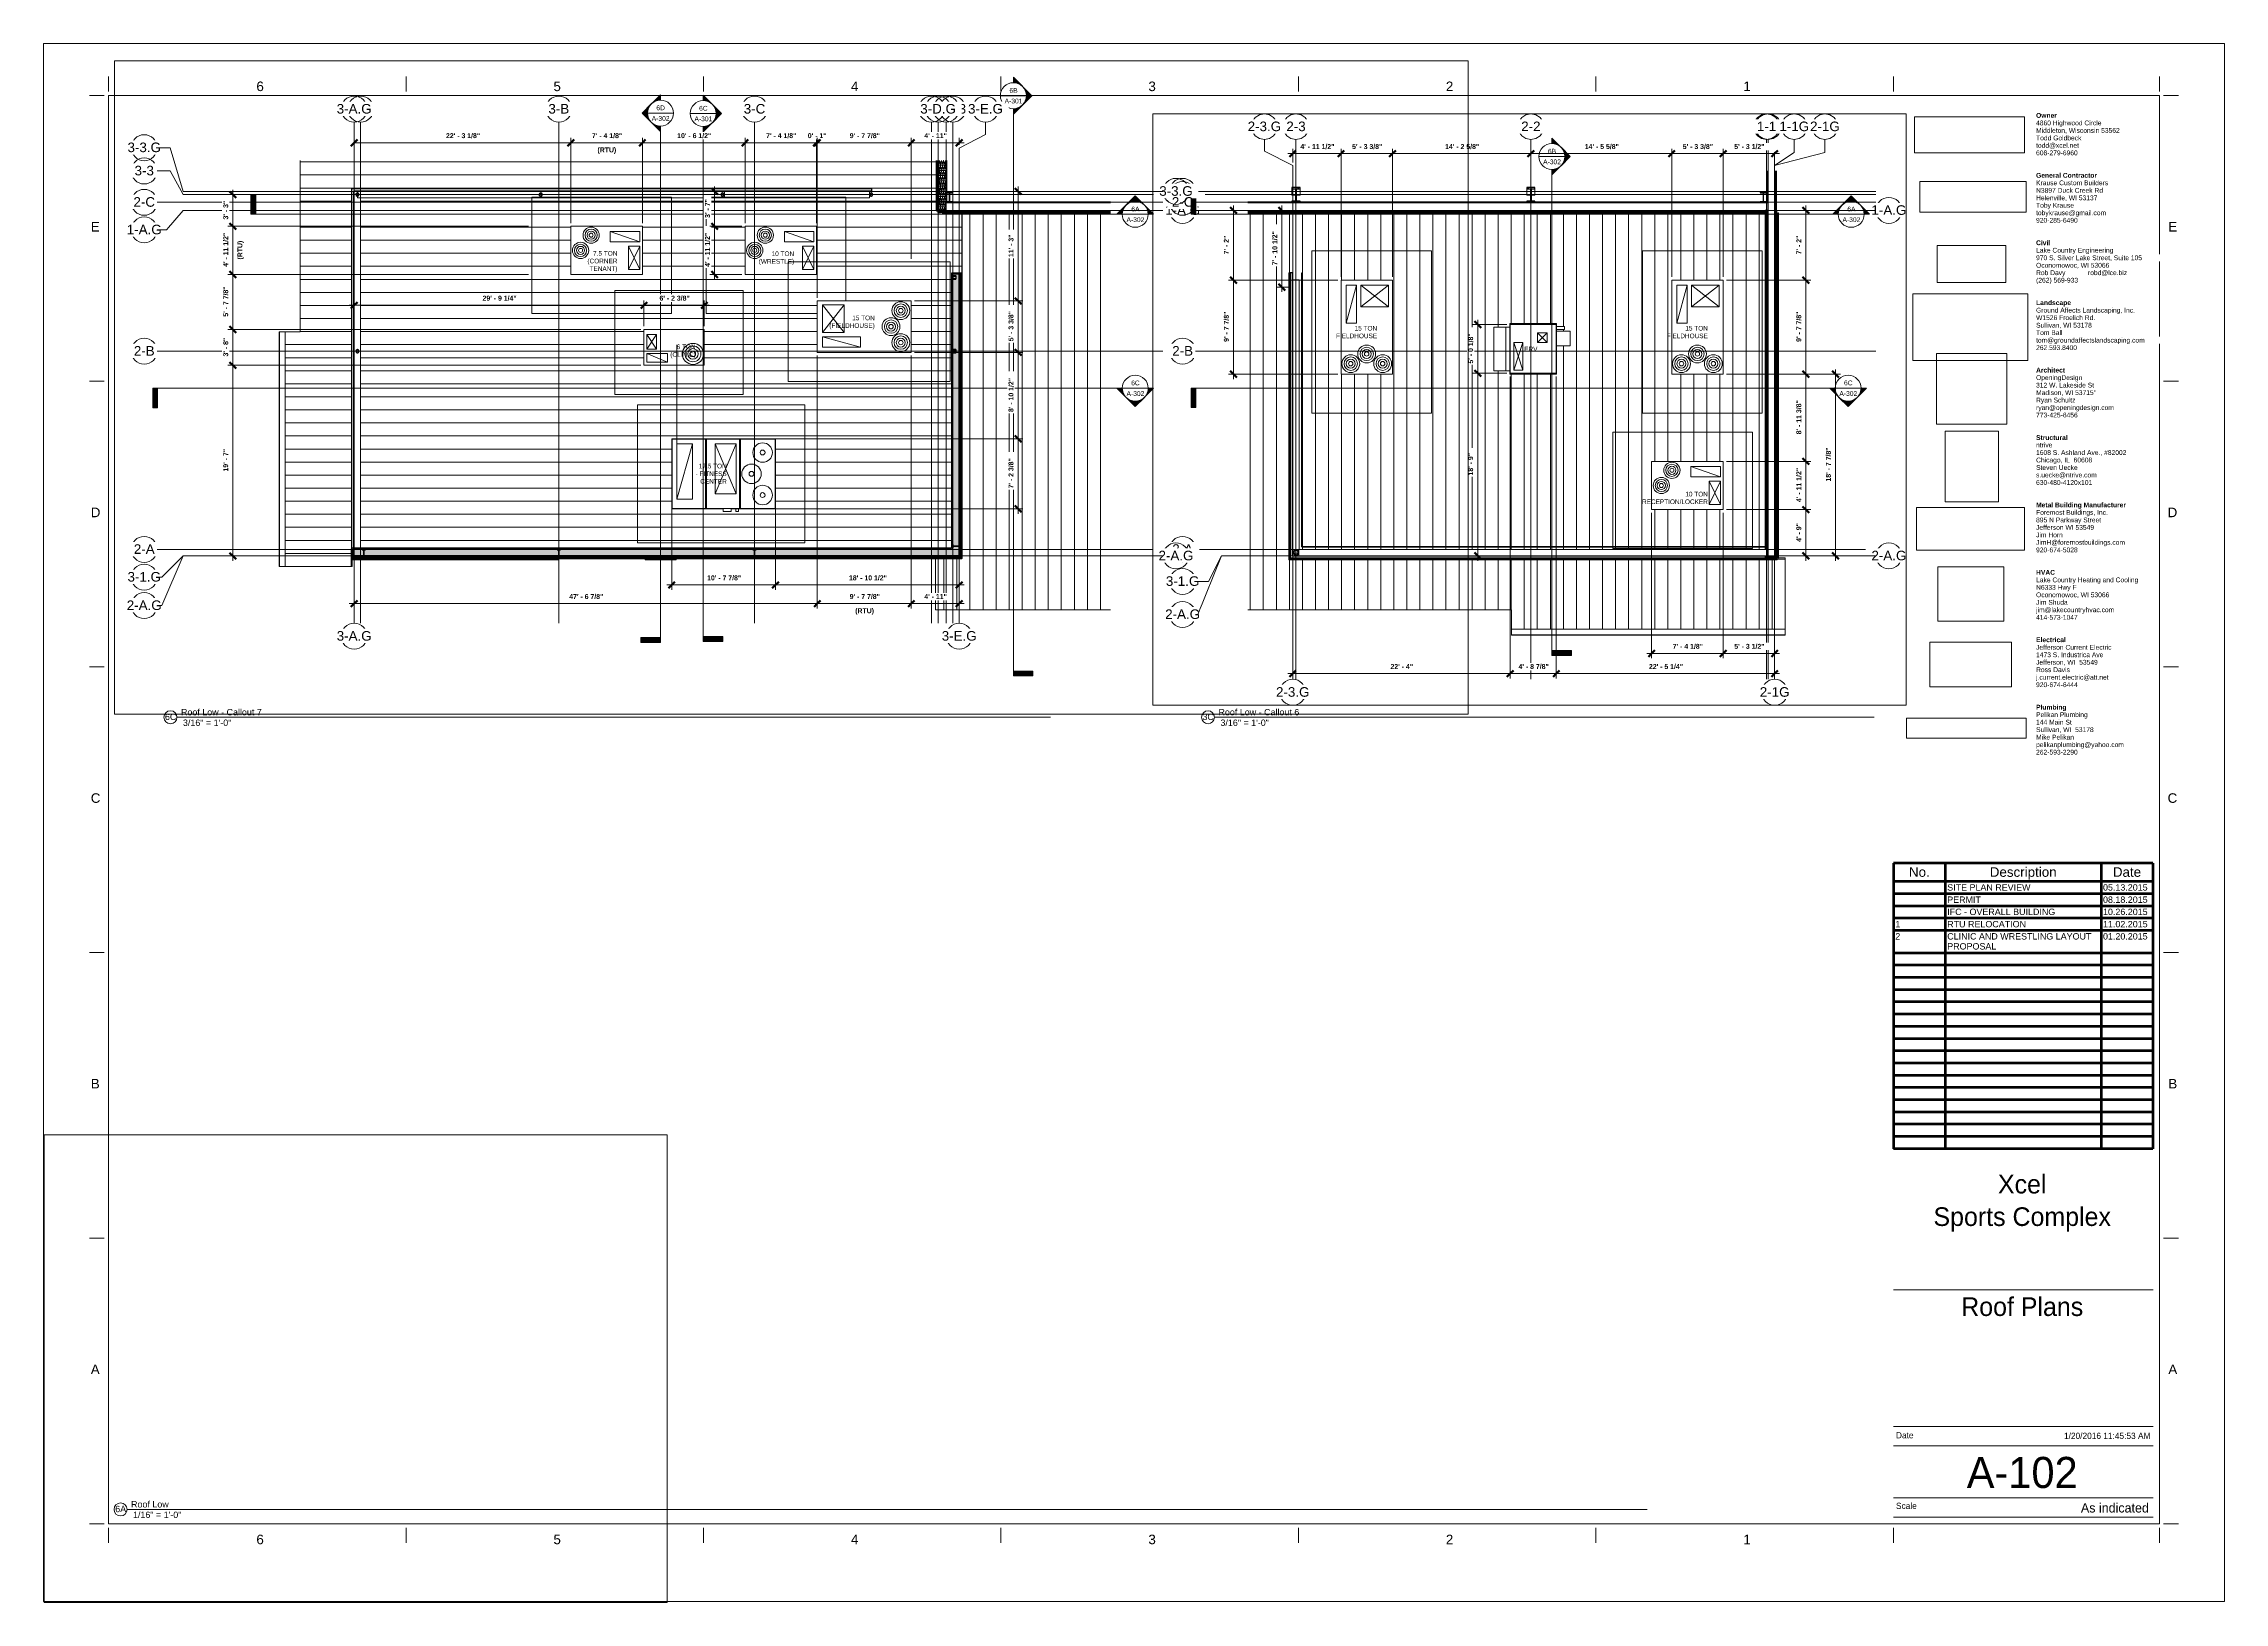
# Paper-space layout 'Layout1' of a CAD drawing. Header units: inches. Extents: x 0 to 42, y 0 to 30.
# The model-space entities are those that its viewports show. They can reach past a viewport. Long polylines and large blocks are cut down to what shows.
import ezdxf

# ---------------------------------------------------------------- set-up
doc = ezdxf.new("R2010")
doc.units = ezdxf.units.IN
doc.header["$MEASUREMENT"] = 0
for name, pattern in [('Dash', [0.25, 0.125, -0.125]), ('Grid Line 1_2_', [0.875, 0.5, -0.125, 0.125, -0.125]), ('Hidden', [0.28125, 0.1875, -0.09375])]:
    doc.linetypes.add(name, pattern=pattern)
for name, color, linetype, lineweight in [('A-ANNO-DIMS', 211, 'Continuous', 9), ('A-ANNO-DIMS-64', 211, 'Continuous', 9), ('A-DETL', 90, 'Continuous', 158), ('A-DETL-THIN', 151, 'Continuous', 140), ('A-GLAZ-CWMG', 51, 'Continuous', 13), ('A-ROOF', 132, 'Continuous', 13), ('A-ROOF-OTLN', 132, 'Continuous', 9), ('A-ROOF-PATT', 132, 'Continuous', 13), ('A-WALL', 113, 'Continuous', 13), ('A-WALL-PATT', 111, 'Continuous', 25), ('G-ANNO-SCHD', 231, 'Continuous', 9), ('G-ANNO-SYMB', 111, 'Continuous', 9), ('G-ANNO-TTLB', 6, 'Continuous', 9), ('G-ANNO-TTLB-MEDM', 33, 'Continuous', 20), ('G-ANNO-TTLB-THIN', 151, 'Continuous', 9), ('I-WALL', 2, 'Continuous', 13), ('M-EQPM', 50, 'Continuous', 13), ('M-EQPM-HDLN', 50, 'Dash', 9), ('M-EQPM-IDEN', 50, 'Continuous', 9), ('S-BEAM', 12, 'Continuous', 13), ('S-COLS', 52, 'Continuous', 13), ('S-GRID', 1, 'Continuous', 9), ('S-GRID-IDEN', 1, 'Continuous', 9)]:
    doc.layers.add(name, color=color, linetype=linetype, lineweight=lineweight)
doc.layers.add('G-ANNO-NPLT', color=191, linetype='Continuous', plot=False)
doc.styles.add('Arial_2', font='arial.ttf', dxfattribs={"height": 11.802395})
doc.styles.add('Arial_3', font='arial.ttf', dxfattribs={"height": 5.901198})
doc.styles.add('Arial_4', font='arial.ttf', dxfattribs={"height": 0.092206})
doc.styles.add('Arial_5', font='arial.ttf', dxfattribs={"height": 0.184412})
doc.styles.add('Arial_6', font='arial.ttf', dxfattribs={"height": 0.122942})
doc.styles.add('Arial_B', font='arialbd.ttf', dxfattribs={"height": 6.088537})
doc.styles.add('Century Gothic_1', font='GOTHIC.TTF', dxfattribs={"height": 5.748447})
doc.styles.add('Century Gothic_2', font='GOTHIC.TTF', dxfattribs={"height": 0.119759})
doc.styles.add('Century Gothic_3', font='GOTHIC.TTF', dxfattribs={"height": 0.179639})
doc.styles.add('Century Gothic_4', font='GOTHIC.TTF', dxfattribs={"height": 0.598797})
doc.styles.add('Century Gothic_5', font='GOTHIC.TTF', dxfattribs={"height": 0.359278})
doc.dimstyles.new('OD_Dimension', dxfattribs={"dimscale": 12, "dimtxt": 6, "dimasz": 0.666667, "dimexe": 0.5, "dimexo": 0.333333, "dimgap": 0.333333, "dimtad": 1, "dimdec": 3, "dimrnd": 0.125, "dimzin": 1, "dimdsep": 46, "dimlunit": 4, "dimtxsty": 'Arial_B', "dimblk1": 'OBLIQUE', "dimblk2": 'OBLIQUE', "dimsah": 1, "dimcen": 0.09, "dimdle": 0.5, "dimazin": 0, "dimtfac": 1, "dimtdec": 4, "dimtix": 1, "dimtmove": 0, "dimatfit": 3, "dimfxl": 1, "dimtvp": 1, "dimtfill": 1, "dimfrac": 2, "dimtolj": 1, "dimtzin": 0, "dimlwd": 13, "dimlwe": 13, "dimarcsym": 2})
doc.dimstyles.new('OD_Dimension_1', dxfattribs={"dimscale": 12, "dimtxt": 6, "dimasz": 0.666667, "dimexe": 0.5, "dimexo": 0.333333, "dimgap": 0.333333, "dimtad": 1, "dimdec": 3, "dimrnd": 0.125, "dimzin": 1, "dimdsep": 46, "dimlunit": 4, "dimtxsty": 'Arial_B', "dimblk1": 'OBLIQUE', "dimblk2": 'OBLIQUE', "dimsah": 1, "dimcen": 0.09, "dimdle": 0.5, "dimazin": 0, "dimtfac": 1, "dimtdec": 4, "dimtix": 1, "dimtmove": 0, "dimatfit": 3, "dimfxl": 1, "dimtvp": 1, "dimtfill": 1, "dimfrac": 2, "dimtolj": 1, "dimtzin": 0, "dimlwd": 13, "dimlwe": 13, "dimarcsym": 2})
doc.dimstyles.new('OD_Dimension_2', dxfattribs={"dimscale": 12, "dimtxt": 6, "dimasz": 0.666667, "dimexe": 0.5, "dimexo": 0.333333, "dimgap": 0.333333, "dimtad": 1, "dimdec": 3, "dimrnd": 0.125, "dimzin": 1, "dimdsep": 46, "dimlunit": 4, "dimtxsty": 'Arial_B', "dimblk1": 'OBLIQUE', "dimblk2": 'OBLIQUE', "dimsah": 1, "dimcen": 0.09, "dimdle": 0.5, "dimazin": 0, "dimtfac": 1, "dimtdec": 4, "dimtix": 1, "dimtmove": 0, "dimatfit": 3, "dimfxl": 1, "dimtvp": 1, "dimtfill": 1, "dimfrac": 2, "dimtolj": 1, "dimtzin": 0, "dimlwd": 13, "dimlwe": 13, "dimarcsym": 2})
picture_1 = doc.add_image_def('image1.png', size_in_pixel=(1125, 1483))
picture_2 = doc.add_image_def('image2.jpg', size_in_pixel=(477, 79))
picture_3 = doc.add_image_def('image3.png', size_in_pixel=(259, 141))
picture_4 = doc.add_image_def('image4.jpg', size_in_pixel=(150, 124))
picture_5 = doc.add_image_def('image5.jpg', size_in_pixel=(309, 122))
picture_6 = doc.add_image_def('image6.jpg', size_in_pixel=(95, 51))
picture_7 = doc.add_image_def('image7.png', size_in_pixel=(388, 225))
picture_8 = doc.add_image_def('image8.jpg', size_in_pixel=(232, 76))
picture_9 = doc.add_image_def('image9.jpg', size_in_pixel=(900, 259))
picture_10 = doc.add_image_def('image10.jpg', size_in_pixel=(939, 939))
pattern_1 = [(45, (1450.432, 0), (-6.3356768, 6.3356768), []), (45, (1450.432, 9.6), (-6.3356768, 6.3356768), [])]
pattern_2 = [(225, (27141.822, -22360.053), (6.3356768, -6.3356768), []), (225, (27141.822, -22369.653), (6.3356768, -6.3356768), [])]
pattern_3 = [(225, (27431.322, -22360.053), (6.3356768, -6.3356768), []), (225, (27431.322, -22369.653), (6.3356768, -6.3356768), [])]
pattern_4 = [(45, (6294.811, 0), (-6.3356768, 6.3356768), []), (45, (6294.811, 9.6), (-6.3356768, 6.3356768), [])]
pattern_5 = [(161.57, (6295.131, 0.32), (-2.560496185, -0.000537386), [0, -18.214, 2.022, 0]), (18.43, (6294.491, 0.32), (-2.560496185, 0.000537386), [0, -18.214, 2.022, 0]), (108.43, (6295.131, 0.32), (1.27922091, -6.400876726), [6.07, -14.166]), (71.57, (6294.491, 0.32), (1.27922091, 6.400876726), [6.07, -14.166])]
pattern_6 = [(0, (6294.811, 0), (0, 8), []), (90, (6294.811, 0), (-8, 5e-16), [])]
pattern_7 = [(0, (6294.811, 0), (10.24, 2.56), [0.845, -6.835, 0.845, -6.835, -40.96]), (0, (6294.811, 0), (10.24, 2.56), [-15.36, 0.845, -14.515, 0.845, -6.835, -17.92]), (0, (6294.811, 0), (10.24, 2.56), [-38.4, 0.845, -4.275, 0.845, -11.955]), (120, (6298.651, 1.28), (-7.33702503, 7.58810013), [0.845, -6.835, 0.845, -6.835, -40.96]), (120, (6298.651, 1.28), (-7.33702503, 7.58810013), [-15.36, 0.845, -14.515, 0.845, -6.835, -17.92]), (120, (6298.651, 1.28), (-7.33702503, 7.58810013), [-38.4, 0.845, -4.275, 0.845, -11.955]), (240, (6299.931, 6.4), (-2.90297497, -10.14810013), [0.845, -6.835, 0.845, -6.835, -40.96]), (240, (6299.931, 6.4), (-2.90297497, -10.14810013), [-15.36, 0.845, -14.515, 0.845, -6.835, -17.92]), (240, (6299.931, 6.4), (-2.90297497, -10.14810013), [-38.4, 0.845, -4.275, 0.845, -11.955])]

psp = doc.layouts.get("Layout1")

msp = doc.modelspace()

# ---------------------------------------------------------------- texts
at = {"layer": 'G-ANNO-SYMB', "char_height": 5.9012, "attachment_point": 2, "line_spacing_factor": 0.938532, "style": 'Arial_3'}
for s, insert, width in [('6B', (29169.1711, -22218.7016), 12.024), ('A-301', (29169.1711, -22231.7924), 26.208), ('6D', (28734.1891, -22240.1447), 12.528), ('6C', (28786.8695, -22240.6923), 12.528), ('A-302', (28734.1891, -22253.2355), 26.208), ('A-301', (28786.8695, -22253.7831), 26.208), ('6B', (27457.4538, -22293.6606), 12.024), ('A-302', (27457.4538, -22306.7514), 26.208), ('6A', (27826.4273, -22364.9109), 12.024), ('6A', (29319.4372, -22364.9109), 12.024), ('A-302', (27826.4273, -22378.0017), 26.208), ('A-302', (29319.4372, -22378.0017), 26.208), ('6C', (27822.5962, -22579.1842), 12.528), ('6C', (29319.4372, -22579.1842), 12.528), ('A-302', (27822.5962, -22592.275), 26.208), ('A-302', (29319.4372, -22592.275), 26.208)]:
    msp.add_mtext(s, dxfattribs=dict(at, insert=insert, width=width))
at = {"layer": 'M-EQPM-IDEN', "attachment_point": 3, "line_spacing_factor": 0.984117, "style": 'Century Gothic_1'}
for s, insert, char_height, width in [('10 TON\\P(WRESTLE)', (28898.7778, -22420.0204), 5.74845, 44.424), ('15 TON\\P(FIELDHOUSE)', (28998.1232, -22499.1401), 5.748447, 60.408), ('15 TON\\PFIELDHOUSE', (27649.4945, -22511.8901), 5.74845, 53.784), ('ERV', (27439.4945, -22537.5161), 5.74845, 17.28)]:
    msp.add_mtext(s, dxfattribs=dict(at, insert=insert, char_height=char_height, width=width))

# ---------------------------------------------------------------- blocks, each defined once
blk = doc.blocks.new('XCEL - E1 30 x 42 Horizontal - E1 30x42 Horizontal-11829-Roof Plans')
at = {"layer": 'G-ANNO-TTLB-MEDM'}
for p, q in [((1.159, 29.014), (0.872, 29.014)), ((1.24, 29.094), (1.24, 29.381)), ((1.24, 29.014), (1.24, 1.514)), ((40.74, 29.014), (1.24, 29.014)), ((6.969, 29.094), (6.969, 29.381)), ((12.698, 29.094), (12.698, 29.381)), ((18.427, 29.094), (18.427, 29.381)), ((24.156, 29.094), (24.156, 29.381)), ((29.885, 29.094), (29.885, 29.381)), ((35.615, 29.094), (35.615, 29.381)), ((40.74, 29.094), (40.74, 29.381)), ((40.74, 29.014), (40.74, 1.514)), ((40.82, 29.014), (41.108, 29.014)), ((1.159, 23.514), (0.872, 23.514)), ((40.82, 23.514), (41.108, 23.514)), ((1.159, 18.014), (0.872, 18.014)), ((40.82, 18.014), (41.108, 18.014)), ((40.615, 14.233), (35.615, 14.233)), ((1.159, 12.514), (0.872, 12.514)), ((40.82, 12.514), (41.108, 12.514)), ((1.159, 7.014), (0.872, 7.014)), ((40.82, 7.014), (41.108, 7.014)), ((35.615, 6.02), (40.615, 6.02)), ((1.159, 1.514), (0.872, 1.514)), ((1.24, 1.514), (40.74, 1.514)), ((1.24, 1.433), (1.24, 1.146)), ((6.969, 1.433), (6.969, 1.146)), ((12.698, 1.433), (12.698, 1.146)), ((18.427, 1.433), (18.427, 1.146)), ((24.156, 1.433), (24.156, 1.146)), ((29.885, 1.433), (29.885, 1.146)), ((40.615, 1.639), (35.615, 1.639)), ((35.615, 1.433), (35.615, 1.146)), ((40.74, 1.433), (40.74, 1.146)), ((40.82, 1.514), (41.108, 1.514))]:
    blk.add_line(p, q, dxfattribs=at)
at = {"layer": 'G-ANNO-TTLB-THIN'}
for p, q in [((-0.01, 30.014), (41.99, 30.014)), ((-0.01, 0.014), (-0.01, 30.014)), ((41.99, 0.014), (41.99, 30.014)), ((35.615, 3.389), (40.615, 3.389)), ((35.615, 3.014), (40.615, 3.014)), ((35.615, 2.014), (40.615, 2.014)), ((-0.01, 0.014), (41.99, 0.014))]:
    blk.add_line(p, q, dxfattribs=at)
at = {"layer": 'G-ANNO-TTLB', "char_height": 0.09221, "attachment_point": 1, "line_spacing_factor": 0.938532, "style": 'Arial_4', "bg_fill": 3, "box_fill_scale": 1.25, "bg_fill_color": 0, "bg_fill_transparency": 0}
for s, insert, width in [('\\fArial|b1|i0|c0|p34|;Civil', (38.363, 26.225), 0.28768), ('\\fArial|b1|i0|c0|p34|;Structural', (38.363, 22.475), 0.64856), ('\\fArial|b1|i0|c0|p34|;HVAC', (38.363, 19.879), 0.41876), ('\\fArial|b1|i0|c0|p34|;Electrical', (38.363, 18.581), 0.61622)]:
    blk.add_mtext(s, dxfattribs=dict(at, insert=insert, width=width))
at = {"layer": 'G-ANNO-TTLB'}
image = blk.add_image(picture_8, insert=(36.024, 27.911), size_in_units=(2.118, 0.694), dxfattribs=at)
image.dxf.flags = 7
image = blk.add_image(picture_9, insert=(36.126, 26.77), size_in_units=(2.048, 0.589), dxfattribs=at)
image.dxf.flags = 7
image = blk.add_image(picture_6, insert=(36.46, 25.417), size_in_units=(1.319, 0.708), dxfattribs=at)
image.dxf.flags = 7
image = blk.add_image(picture_7, insert=(35.988, 23.91), size_in_units=(2.218, 1.286), dxfattribs=at)
image.dxf.flags = 7
image = blk.add_image(picture_10, insert=(36.444, 22.689), size_in_units=(1.358, 1.358), dxfattribs=at)
image.dxf.flags = 7
image = blk.add_image(picture_1, insert=(36.612, 21.192), size_in_units=(1.03, 1.357), dxfattribs=at)
image.dxf.flags = 7
image = blk.add_image(picture_5, insert=(36.062, 20.262), size_in_units=(2.078, 0.821), dxfattribs=at)
image.dxf.flags = 7
image = blk.add_image(picture_4, insert=(36.474, 18.891), size_in_units=(1.268, 1.049), dxfattribs=at)
image.dxf.flags = 7
image = blk.add_image(picture_3, insert=(36.315, 17.631), size_in_units=(1.574, 0.857), dxfattribs=at)
image.dxf.flags = 7
image = blk.add_image(picture_2, insert=(35.866, 16.643), size_in_units=(2.303, 0.381), dxfattribs=at)
image.dxf.flags = 7
at = {"layer": 'G-ANNO-TTLB', "bg_fill": 3, "box_fill_scale": 1.25, "bg_fill_color": 0, "bg_fill_transparency": 0}
for s, insert, char_height, width, attachment_point, line_spacing_factor, style in [('6', (4.088, 29.283), 0.184, 0.171, 1, 0.938532, 'Arial_5'), ('5', (9.809, 29.283), 0.184, 0.171, 1, 0.938532, 'Arial_5'), ('4', (15.538, 29.283), 0.184, 0.171, 1, 0.938532, 'Arial_5'), ('3', (21.267, 29.283), 0.184, 0.171, 1, 0.938532, 'Arial_5'), ('2', (26.996, 29.283), 0.184, 0.171, 1, 0.938532, 'Arial_5'), ('1', (32.725, 29.283), 0.184, 0.171, 1, 0.938532, 'Arial_5'), ('\\fArial|b1|i0|c0|p34|;Owner', (38.363, 28.677), 0.09221, 0.44259, 1, 0.938532, 'Arial_4'), ('\\fArial|b1|i0|c0|p34|;General Contractor', (38.363, 27.523), 0.09221, 1.28521, 1, 0.938532, 'Arial_4'), ('E', (0.898, 26.579), 0.184, 0.20475, 1, 0.938532, 'Arial_5'), ('E', (41.082, 26.579), 0.184, 0.20475, 3, 0.938532, 'Arial_5'), ('Lake Country Engineering', (38.363, 26.081), 0.09221, 1.74142, 1, 0.938532, 'Arial_4'), ('\\fArial|b1|i0|c0|p34|;Landscape', (38.363, 25.071), 0.09221, 0.73708, 1, 0.938532, 'Arial_4'), ('\\fArial|b1|i0|c0|p34|;Architect', (38.363, 23.773), 0.09221, 0.59069, 1, 0.938532, 'Arial_4'), ('ntrive', (38.363, 22.331), 0.0922, 0.37109, 1, 0.938532, 'Arial_4'), ('D', (0.898, 21.079), 0.184, 0.2205, 1, 0.938532, 'Arial_5'), ('\\fArial|b1|i0|c0|p34|;Metal Building Manufacturer', (38.363, 21.177), 0.09221, 1.8793, 1, 0.938532, 'Arial_4'), ('D', (41.082, 21.079), 0.184, 0.2205, 3, 0.938532, 'Arial_5'), ('Lake Country Heating and Cooling', (38.363, 19.734), 0.09221, 2.30317, 1, 0.938532, 'Arial_4'), ('Jefferson Current Electric', (38.363, 18.436), 0.09221, 1.71418, 1, 0.938532, 'Arial_4'), ('\\fArial|b1|i0|c0|p34|;Plumbing', (38.363, 17.283), 0.09221, 0.62814, 1, 0.938532, 'Arial_4'), ('C', (0.898, 15.579), 0.184, 0.2205, 1, 0.938532, 'Arial_5'), ('C', (41.082, 15.579), 0.184, 0.2205, 3, 0.938532, 'Arial_5'), ('B', (0.898, 10.079), 0.184, 0.20475, 1, 0.938532, 'Arial_5'), ('B', (41.082, 10.079), 0.184, 0.20475, 3, 0.938532, 'Arial_5'), ('A', (0.898, 4.579), 0.184, 0.20475, 1, 0.938532, 'Arial_5'), ('A', (41.082, 4.579), 0.184, 0.20475, 3, 0.938532, 'Arial_5'), ('Date', (35.665, 3.278), 0.1198, 0.4725, 1, 0.984117, 'Century Gothic_2'), ('Scale', (35.665, 1.919), 0.1198, 0.5265, 1, 0.984117, 'Century Gothic_2'), ('6', (4.088, 1.304), 0.184, 0.171, 1, 0.938532, 'Arial_5'), ('5', (9.809, 1.304), 0.184, 0.171, 1, 0.938532, 'Arial_5'), ('4', (15.538, 1.304), 0.184, 0.171, 1, 0.938532, 'Arial_5'), ('3', (21.267, 1.304), 0.184, 0.171, 1, 0.938532, 'Arial_5'), ('2', (26.996, 1.304), 0.184, 0.171, 1, 0.938532, 'Arial_5'), ('1', (32.725, 1.304), 0.184, 0.171, 1, 0.938532, 'Arial_5')]:
    blk.add_mtext(s, dxfattribs=dict(at, insert=insert, char_height=char_height, width=width, attachment_point=attachment_point, line_spacing_factor=line_spacing_factor, style=style))
at = {"layer": 'G-ANNO-TTLB', "char_height": 0.09221, "attachment_point": 1, "line_spacing_factor": 0.938532, "style": 'Arial_4', "bg_fill": 3, "box_fill_scale": 1.25, "bg_fill_color": 0, "bg_fill_transparency": 0}
for s, insert, width in [('4860 Highwood Circle', (38.363, 28.533), 1.47416), ('Krause Custom Builders', (38.363, 27.379), 1.63077), ('970 S. Silver Lake Street, Suite 105', (38.363, 25.936), 2.39509), ('Ground Affects Landscaping, Inc.', (38.363, 24.927), 2.24019), ('OpeningDesign', (38.363, 23.629), 1.03838), ('1608 S. Ashland Ave., #82002', (38.363, 22.186), 2.03762), ('Foremost Buildings, Inc.', (38.363, 21.033), 1.62396), ('N6333 Hwy F', (38.363, 19.59), 0.90901), ('1473 S. Industrica Ave', (38.363, 18.292), 1.52183), ('Pelikan Plumbing', (38.363, 17.138), 1.16605)]:
    blk.add_mtext(s, dxfattribs=dict(at, insert=insert, width=width))
for s, insert, width in [('Middleton, Wisconsin 53562', (38.363, 28.388), 1.89633), ('N3897 Duck Creek Rd', (38.363, 27.234), 1.51161), ('Oconomowoc, WI 53066', (38.363, 25.792), 1.65971), ('W1526 Froelich Rd.', (38.363, 24.783), 1.34309), ('312 W. Lakeside St', (38.363, 23.484), 1.31926), ('Chicago, IL  60608', (38.363, 22.042), 1.26649), ('895 N Parkway Street', (38.363, 20.888), 1.46565), ('Oconomowoc, WI 53066', (38.363, 19.446), 1.65971), ('Jefferson, WI  53549', (38.363, 18.148), 1.40778), ('144 Main St', (38.363, 16.994), 0.80347)]:
    blk.add_mtext(s, dxfattribs=dict(at, insert=insert, width=width))
at = {"layer": 'G-ANNO-TTLB', "attachment_point": 1, "line_spacing_factor": 0.938532, "style": 'Arial_4', "bg_fill": 3, "box_fill_scale": 1.25, "bg_fill_color": 0, "bg_fill_transparency": 0}
for s, insert, char_height, width in [('Todd Goldbeck', (38.363, 28.244), 0.09221, 1.02306), ('Helenville, WI 53137', (38.363, 27.09), 0.09221, 1.39416), ('Rob Davy', (38.363, 25.648), 0.0922, 0.66048), ('robd@lce.biz', (39.363, 25.648), 0.09221, 0.88178), ('Sullivan, WI 53178', (38.363, 24.638), 0.09221, 1.26819), ('Madison, WI 53715"', (38.363, 23.34), 0.09221, 1.36181), ('Steven Uecke', (38.363, 21.898), 0.09221, 0.94135), ('Jefferson WI 53549', (38.363, 20.744), 0.09221, 1.32266), ('Jim Shuda', (38.363, 19.302), 0.0922, 0.71325), ('Ross Davis', (38.363, 18.004), 0.0922, 0.76772), ('Sullivan, WI  53178', (38.363, 16.85), 0.09221, 1.31075)]:
    blk.add_mtext(s, dxfattribs=dict(at, insert=insert, char_height=char_height, width=width))
for s, insert, char_height, width in [('todd@xcel.net', (38.363, 28.1), 0.09221, 0.96859), ('Toby Krause', (38.363, 26.946), 0.09221, 0.85284), ('(262) 569-933', (38.363, 25.504), 0.09221, 0.94646), ('Tom Ball', (38.363, 24.494), 0.0922, 0.59579), ('Ryan Schultz', (38.363, 23.196), 0.09221, 0.88518), ('s.uecke@ntrive.com', (38.363, 21.754), 0.09221, 1.37543), ('Jim Horn', (38.363, 20.6), 0.0922, 0.60601), ('jim@lakecountryhvac.com', (38.363, 19.158), 0.09221, 1.76695), ('j.current.electric@att.net', (38.363, 17.859), 0.09221, 1.64609), ('Mike Pelikan', (38.363, 16.706), 0.09221, 0.85624)]:
    blk.add_mtext(s, dxfattribs=dict(at, insert=insert, char_height=char_height, width=width))
at = {"layer": 'G-ANNO-TTLB', "char_height": 0.09221, "attachment_point": 1, "line_spacing_factor": 0.938532, "style": 'Arial_4', "bg_fill": 3, "box_fill_scale": 1.25, "bg_fill_color": 0, "bg_fill_transparency": 0}
for s, insert, width in [('608-279-6960', (38.363, 27.956), 0.93625), ('tobykrause@gmail.com', (38.363, 26.802), 1.57971), ('tom@groundaffectslandscaping.com', (38.363, 24.35), 2.45808), ('ryan@openingdesign.com', (38.363, 23.052), 1.75163), ('630-480-4120x101', (38.363, 21.609), 1.26308), ('JimH@foremostbuildings.com', (38.363, 20.456), 2.01378), ('414-573-1047', (38.363, 19.013), 0.93625), ('920-674-6444', (38.363, 17.715), 0.93625), ('pelikanplumbing@yahoo.com', (38.363, 16.561), 1.97804)]:
    blk.add_mtext(s, dxfattribs=dict(at, insert=insert, width=width))
for s, insert, width in [('920-285-6490', (38.363, 26.658), 0.93625), ('262.593.8400', (38.363, 24.206), 0.91923), ('773-425-6456', (38.363, 22.908), 0.93625), ('920-674-5028', (38.363, 20.311), 0.93625), ('262-593-2290', (38.363, 16.417), 0.93625)]:
    blk.add_mtext(s, dxfattribs=dict(at, insert=insert, width=width))
blk = doc.blocks.new('Viewport - View Title-1830-Roof Plans')
at = {"layer": 'G-ANNO-TTLB'}
for start, end in [(0, 180), (180, 360)]:
    blk.add_arc((-0.125, 0), 0.125, start, end, dxfattribs=at)
blk = doc.blocks.new('Carrier_48TC_Standard_Efficiency_Gas_Heat_Electric_Cooling_Packaged_Rooftop_Unit_3_to_15_nominal_tons - 15 ton 48TC__16-873539-Roof Low - Callout 6')
at = {"layer": 'M-EQPM', "color": 63, "linetype": 'Hidden', "lineweight": 18}
for p, q in [((-105.937, -79.688), (-105.937, 67.687)), ((-105.937, 67.687), (93.938, 67.687)), ((93.938, 67.687), (93.938, -79.688)), ((93.938, -79.688), (-105.937, -79.688))]:
    blk.add_line(p, q, dxfattribs=at)
at = {"layer": 'M-EQPM', "color": 63, "lineweight": 18}
for p, q in [((57.937, 31.687), (-57.937, 31.687)), ((-57.937, 31.687), (-57.937, -31.688)), ((57.937, -31.688), (57.937, 31.687)), ((58.062, 27.312), (57.937, 27.312)), ((58.062, 27.312), (58.062, 15.437)), ((57.937, 15.437), (58.062, 15.437)), ((58.062, 10.336), (57.937, 10.336)), ((58.062, 10.318), (58.062, 10.336)), ((58.062, 10.336), (58.062, 9.289)), ((57.937, 9.289), (58.062, 9.289)), ((58.062, 9.289), (58.062, 9.307)), ((58.062, 6.687), (57.937, 6.687)), ((58.062, 6.687), (58.062, -25.063)), ((57.937, -25.063), (58.062, -25.063)), ((-57.937, -31.688), (57.937, -31.688))]:
    blk.add_line(p, q, dxfattribs=at)
for centre, radius in [((-44.937, 19.687), 11), ((-44.937, 19.687), 8.25), ((-44.937, 19.687), 5.5), ((-44.937, 19.687), 2.75), ((-32.937, 0), 11), ((-32.937, 0), 8.25), ((-32.937, 0), 5.5), ((-32.937, 0), 2.75), ((-44.937, -19.688), 11), ((-44.937, -19.688), 8.25), ((-44.937, -19.688), 5.5), ((-44.937, -19.688), 2.75)]:
    blk.add_circle(centre, radius, dxfattribs=at)
at = {"layer": 'M-EQPM-HDLN', "color": 63, "lineweight": 18}
for p, q in [((4.813, 25.312), (51.688, 12.687)), ((4.813, 12.687), (4.813, 25.312)), ((4.813, 25.312), (51.688, 25.312)), ((51.688, 25.312), (51.688, 12.687)), ((51.688, 12.687), (4.813, 12.687)), ((24.938, -26.813), (51.688, 7.187)), ((24.938, 7.187), (51.688, -26.813)), ((24.938, -26.813), (24.938, 7.187)), ((24.938, 7.187), (51.688, 7.187)), ((51.688, 7.187), (51.688, -26.813)), ((51.688, -26.813), (24.938, -26.813))]:
    blk.add_line(p, q, dxfattribs=at)
blk = doc.blocks.new('Carrier_48TC_Standard_Efficiency_Gas_Heat_Electric_Cooling_Packaged_Rooftop_Unit_3_to_15_nominal_tons - 10 ton 48TC__12-1646492-Roof Low - Callout 6')
at = {"layer": 'M-EQPM', "color": 63, "linetype": 'Hidden', "lineweight": 18}
for p, q in [((-92.062, -75.063), (-92.062, 65.75)), ((-92.062, 65.75), (80.063, 65.75)), ((80.063, 65.75), (80.063, -75.063)), ((-92.062, -77.75), (-92.062, -75.625)), ((80.063, -75.622), (80.063, -77.75)), ((80.063, -77.75), (-92.062, -77.75))]:
    blk.add_line(p, q, dxfattribs=at)
at = {"layer": 'M-EQPM', "color": 63, "lineweight": 18}
for p, q in [((44.063, 29.75), (-44.062, 29.75)), ((-44.062, 29.75), (-44.062, -29.75)), ((44.063, -29.75), (44.063, 29.75)), ((44.188, 24.75), (44.063, 24.75)), ((44.188, 24.75), (44.188, 12.125)), ((44.063, 12.125), (44.188, 12.125)), ((44.188, 8.148), (44.063, 8.148)), ((44.188, 8.131), (44.188, 8.148)), ((44.188, 8.148), (44.188, 7.102)), ((44.063, 7.102), (44.188, 7.102)), ((44.188, 7.102), (44.188, 7.119)), ((44.188, 4.875), (44.063, 4.875)), ((44.188, 4.875), (44.188, -23.5)), ((44.063, -23.5), (44.188, -23.5)), ((-44.062, -29.75), (44.063, -29.75))]:
    blk.add_line(p, q, dxfattribs=at)
for centre, radius in [((-19.062, 18.75), 10), ((-19.062, 18.75), 7.5), ((-19.062, 18.75), 5), ((-19.062, 18.75), 2.5), ((-32.062, 0), 10), ((-32.062, 0), 7.5), ((-32.062, 0), 5), ((-32.062, 0), 2.5)]:
    blk.add_circle(centre, radius, dxfattribs=at)
at = {"layer": 'M-EQPM-HDLN', "color": 63, "lineweight": 18}
for p, q in [((4.438, 23.25), (40.812, 10.625)), ((4.438, 10.625), (4.438, 23.25)), ((4.438, 23.25), (40.812, 23.25)), ((40.812, 23.25), (40.812, 10.625)), ((40.812, 10.625), (4.438, 10.625)), ((26.812, -23.5), (40.812, 5.25)), ((26.812, 5.25), (40.812, -23.5)), ((26.812, -23.5), (26.812, 5.25)), ((26.812, 5.25), (40.812, 5.25)), ((40.812, 5.25), (40.812, -23.5)), ((40.812, -23.5), (26.812, -23.5))]:
    blk.add_line(p, q, dxfattribs=at)
blk = doc.blocks.new('he3xrtf - 115 V Single Phase-880047-Roof Low - Callout 6')
at = {"layer": 'M-EQPM', "color": 63, "lineweight": 18}
for p, q in [((28.625, 31.187), (-28.625, 31.187)), ((-28.625, 31.187), (-28.625, -31.188)), ((28.625, -31.188), (28.625, 31.187)), ((28.625, 27), (33.75, 27)), ((28.625, -27), (28.625, 27)), ((33.75, 27), (48.5, 27)), ((33.75, 27), (33.75, -27)), ((48.5, 27), (48.5, -27)), ((-45.375, -4), (-28.625, -4)), ((-45.375, -4), (-45.375, -22)), ((-28.625, -4), (-28.625, -22)), ((-28.625, -22), (-45.375, -22)), ((-38.75, -27.81), (-38.75, -23.81)), ((-28.625, -23.81), (-38.75, -23.81)), ((33.75, -27), (28.625, -27)), ((48.5, -27), (33.75, -27)), ((-38.75, -27.81), (-28.625, -27.81)), ((-28.625, -31.188), (28.625, -31.188))]:
    blk.add_line(p, q, dxfattribs=at)
at = {"layer": 'M-EQPM-HDLN', "color": 63, "lineweight": 18}
for p, q in [((-28.437, -30.063), (-28.437, 30.062)), ((-28.437, 30.062), (28.438, 30.062)), ((28.438, 30.062), (28.438, -30.063)), ((23.843, 26.094), (12.843, -7.906)), ((12.843, 26.094), (23.843, -7.906)), ((12.843, -7.906), (12.843, 26.094)), ((12.843, 26.094), (23.843, 26.094)), ((23.843, 26.094), (23.843, -7.906)), ((-17.157, -7.781), (-5.157, -19.781)), ((-5.157, -7.781), (-17.157, -19.781)), ((-17.157, -19.781), (-17.157, -7.781)), ((-17.157, -7.781), (-5.157, -7.781)), ((-5.157, -7.781), (-5.157, -19.781)), ((23.843, -7.906), (12.843, -7.906)), ((-5.157, -19.781), (-17.157, -19.781)), ((28.438, -30.063), (-28.437, -30.063))]:
    blk.add_line(p, q, dxfattribs=at)
blk = doc.blocks.new('Rectangular Mullion - Profile_Polycarbonate_Upper and left-1767694-Roof Low - Callout 6')
at = {"layer": 'A-GLAZ-CWMG', "color": 250, "lineweight": 30}
for p, q in [((-2.75, 0.787), (-2.75, 1.287)), ((-0.062, 1.225), (-2.687, 1.225)), ((-2.687, 1.225), (-2.687, 0.85)), ((-0.062, -1.15), (-0.062, 1.225)), ((0, 1.287), (0, -1.213)), ((-2.5, 0.787), (-2.75, 0.787)), ((-2.687, 0.85), (-2.5, 0.85)), ((-2.5, 0.85), (-2.5, 0.787)), ((-2.75, -1.213), (-2.75, -0.787)), ((-2.75, -0.787), (-2.5, -0.787)), ((-2.5, -0.85), (-2.687, -0.85)), ((-2.687, -0.85), (-2.687, -1.15)), ((-2.5, -0.787), (-2.5, -0.85)), ((0, -1.213), (-2.75, -1.213)), ((-2.687, -1.15), (-0.062, -1.15))]:
    blk.add_line(p, q, dxfattribs=at)
blk = doc.blocks.new('Girt_C - 8_D-1755906-Roof Low - Callout 6')
at = {"layer": 'S-BEAM', "color": 63, "lineweight": 18}
for p, q in [((26272.64, -22787.303), (25694.89, -22787.303)), ((25694.89, -22795.115), (25694.89, -22787.49)), ((26272.64, -22787.303), (26272.64, -22787.49)), ((26272.64, -22787.49), (26272.64, -22795.115)), ((25694.89, -22795.303), (25694.89, -22795.115)), ((25694.89, -22795.303), (26272.64, -22795.303)), ((26272.64, -22795.115), (26272.64, -22795.303))]:
    blk.add_line(p, q, dxfattribs=at)
blk = doc.blocks.new('Girt_C - 8_D-1757616-Roof Low - Callout 6')
at = {"layer": 'S-BEAM', "color": 63, "lineweight": 18}
for p, q in [((25687.39, -22455.327), (25687.39, -22787.803)), ((25687.39, -22455.327), (25687.578, -22455.327)), ((25687.578, -22455.327), (25695.203, -22455.327)), ((25695.203, -22455.327), (25695.39, -22455.327)), ((25695.39, -22787.358), (25695.39, -22455.327)), ((25687.578, -22787.803), (25687.39, -22787.803)), ((25695.203, -22787.803), (25687.578, -22787.803))]:
    blk.add_line(p, q, dxfattribs=at)
blk = doc.blocks.new('columns and girder2 - one-1334686-Roof Low - Callout 6')
at = {"layer": 'S-BEAM', "lineweight": 9}
h = blk.add_hatch(dxfattribs=at)
h.set_pattern_fill('FP_25', color=253, style=0, pattern_type=2)
h.set_pattern_definition(pattern_2)
h.paths.add_polyline_path([(0, -1.25), (-5, -1.25), (-5, -2), (5, -2), (5, -1.25)], flags=0)
h.paths.add_polyline_path([(-5, -17.034), (-5, -18.548), (5, -18.548), (5, -17.034)], flags=0)
h = blk.add_hatch(dxfattribs=at)
h.set_pattern_fill('FP_25', color=253, style=0, pattern_type=2)
h.set_pattern_definition(pattern_2)
h.paths.add_polyline_path([(-0.625, -2), (-0.625, -17.034), (0.625, -17.034), (0.625, -2)], flags=0)
at = {"layer": 'S-BEAM', "color": 250, "lineweight": 30}
for p, q in [((-5, -1.25), (-5, -2)), ((5, -2), (5, -1.25)), ((-5, -2), (5, -2)), ((0.625, -2), (-0.625, -2)), ((-0.625, -2), (-0.625, -17.034)), ((0.625, -17.034), (0.625, -2)), ((5, -17.034), (-5, -17.034)), ((-5, -17.034), (-5, -18.548)), ((-0.625, -17.034), (0.625, -17.034)), ((5, -18.548), (5, -17.034)), ((-5, -18.548), (5, -18.548))]:
    blk.add_line(p, q, dxfattribs=at)
at = {"layer": 'S-BEAM', "color": 63, "lineweight": 18}
for p, q in [((-5, -17.034), (-5, -9.204)), ((-0.625, -9.204), (-5, -9.204)), ((5, -9.204), (0.625, -9.204)), ((5, -9.204), (5, -17.034))]:
    blk.add_line(p, q, dxfattribs=at)
blk = doc.blocks.new('columns and girder2 - one-V14-Roof Low - Callout 6')
at = {"layer": 'S-BEAM', "lineweight": 9}
h = blk.add_hatch(dxfattribs=at)
h.set_pattern_fill('FP_26', color=253, style=0, pattern_type=2)
h.set_pattern_definition(pattern_3)
h.paths.add_polyline_path([(5, -1.25), (-5, -1.25), (-5, -2), (5, -2)], flags=0)
h.paths.add_polyline_path([(-5, -17.034), (-5, -18.548), (5, -18.548), (5, -17.034)], flags=0)
h = blk.add_hatch(dxfattribs=at)
h.set_pattern_fill('FP_26', color=253, style=0, pattern_type=2)
h.set_pattern_definition(pattern_3)
h.paths.add_polyline_path([(-0.625, -2), (-0.625, -17.034), (0.625, -17.034), (0.625, -2)], flags=0)
at = {"layer": 'S-BEAM', "color": 250, "lineweight": 30}
for p, q in [((-5, -1.25), (-5, -2)), ((5, -2), (5, -1.25)), ((-5, -2), (5, -2)), ((0.625, -2), (-0.625, -2)), ((-0.625, -2), (-0.625, -17.034)), ((0.625, -17.034), (0.625, -2)), ((5, -17.034), (-5, -17.034)), ((-5, -17.034), (-5, -18.548)), ((-0.625, -17.034), (0.625, -17.034)), ((5, -18.548), (5, -17.034)), ((-5, -18.548), (5, -18.548))]:
    blk.add_line(p, q, dxfattribs=at)
at = {"layer": 'S-BEAM', "color": 63, "lineweight": 18}
for p, q in [((-5, -17.034), (-5, -9.204)), ((-0.625, -9.204), (-5, -9.204)), ((5, -9.204), (0.625, -9.204)), ((5, -9.204), (5, -17.034))]:
    blk.add_line(p, q, dxfattribs=at)
blk = doc.blocks.new('Girt_C - 8_D-1757324-Roof Low - Callout 6')
at = {"layer": 'S-BEAM', "color": 63, "lineweight": 18}
for p, q in [((26273.578, -22350.053), (26281.203, -22350.053)), ((26281.302, -22350.053), (26281.335, -22350.053)), ((26281.39, -22795.303), (26281.39, -22350.053)), ((26273.39, -22359.553), (26273.39, -22795.303)), ((26273.578, -22795.303), (26273.39, -22795.303)), ((26281.203, -22795.303), (26273.578, -22795.303)), ((26281.39, -22795.303), (26281.203, -22795.303))]:
    blk.add_line(p, q, dxfattribs=at)
blk = doc.blocks.new('Girt_C - 8_D-1762565-Roof Low - Callout 6')
at = {"layer": 'S-BEAM', "color": 63, "lineweight": 18}
for p, q in [((25687.966, -22454.932), (25687.39, -22454.952)), ((25687.39, -22454.952), (25687.39, -22455.09)), ((25687.39, -22455.09), (25687.39, -22455.327)), ((25687.5, -22454.954), (25688.036, -22454.936)), ((25687.5, -22455.09), (25687.5, -22454.954)), ((25695.203, -22455.093), (25687.578, -22455.093)), ((25687.578, -22455.098), (25695.203, -22455.098)), ((25688.036, -22454.936), (25687.966, -22454.932)), ((25688.036, -22454.936), (25688.036, -22455.098)), ((25694.816, -22454.932), (25694.745, -22454.936)), ((25694.745, -22454.936), (25695.281, -22454.954)), ((25694.745, -22454.936), (25694.745, -22455.098)), ((25695.39, -22454.952), (25694.816, -22454.932)), ((25695.281, -22454.954), (25695.281, -22455.09)), ((25695.39, -22455.09), (25695.39, -22454.952)), ((25695.39, -22455.327), (25695.39, -22455.09)), ((25687.39, -22787.803), (25687.39, -22791.833)), ((25688.497, -22791.84), (25687.578, -22791.84)), ((25694.05, -22791.84), (25688.73, -22791.84)), ((25694.89, -22791.84), (25694.283, -22791.84))]:
    blk.add_line(p, q, dxfattribs=at)
for centre, major_axis, start_param, end_param in [((25687.578, -22455.09), (0.188, 0), 3.141593, 4.712389), ((25687.578, -22455.09), (0.0782, 0), 3.194692, 4.712389), ((25695.203, -22455.09), (-0.0782, 0), 1.570796, 3.104544), ((25695.203, -22455.09), (0.188, 0), 4.712389, 6.283185), ((25687.578, -22791.833), (0.188, 0), 3.141593, 4.712389)]:
    blk.add_ellipse(centre, major_axis=major_axis, ratio=0.041607, start_param=start_param, end_param=end_param, dxfattribs=at)
blk = doc.blocks.new('Girt_Z - 10_D-1732176-Roof Low - Callout 6')
at = {"layer": 'S-BEAM', "color": 63, "lineweight": 18}
for p, q in [((26271.39, -22359.553), (25632.094, -22359.553)), ((26272.89, -22359.553), (26272.035, -22359.553)), ((26272.89, -22359.553), (26272.89, -22360.127)), ((26272.89, -22360.127), (25632.094, -22360.127)), ((26272.89, -22360.198), (25632.094, -22360.198)), ((26272.89, -22360.127), (26272.89, -22360.198)), ((26272.89, -22360.198), (26272.89, -22369.365)), ((25632.094, -22369.553), (26272.89, -22369.553)), ((26272.89, -22369.365), (26272.89, -22369.553))]:
    blk.add_line(p, q, dxfattribs=at)
blk = doc.blocks.new('Girt_Z - 10_D-1223971-Roof Low - Callout 6')
at = {"layer": 'S-BEAM', "color": 63, "lineweight": 18}
for p, q in [((26271.39, -22320.767), (26271.39, -22359.553)), ((26271.965, -22320.767), (26271.965, -22359.553)), ((26272.035, -22320.767), (26272.035, -22359.553)), ((26281.39, -22359.553), (26281.39, -22320.767)), ((26271.965, -22359.553), (26271.39, -22359.553)), ((26272.035, -22359.553), (26271.965, -22359.553)), ((26281.203, -22359.553), (26272.89, -22359.553)), ((26281.297, -22359.553), (26281.203, -22359.553)), ((26281.39, -22359.553), (26281.337, -22359.553))]:
    blk.add_line(p, q, dxfattribs=at)
blk = doc.blocks.new('Rectangular Mullion - Profile_Polycarbonate_right-1766041-Roof Low - Callout 6')
at = {"layer": 'A-GLAZ-CWMG', "color": 250, "lineweight": 30}
for p, q in [((0, 1.287), (-2.75, 1.287)), ((-2.75, 1.287), (-2.75, 0.787)), ((-2.688, 0.85), (-2.688, 1.225)), ((-2.688, 1.225), (-0.063, 1.225)), ((-0.063, 1.225), (-0.063, -1.15)), ((0, -1.213), (0, 1.287)), ((-2.75, 0.787), (-2.5, 0.787)), ((-2.5, 0.85), (-2.688, 0.85)), ((-2.5, 0.787), (-2.5, 0.85)), ((-2.5, -0.787), (-2.75, -0.787)), ((-2.75, -0.787), (-2.75, -1.213)), ((-2.688, -1.15), (-2.688, -0.85)), ((-2.688, -0.85), (-2.5, -0.85)), ((-2.5, -0.85), (-2.5, -0.787)), ((-2.75, -1.213), (0, -1.213)), ((-0.063, -1.15), (-2.688, -1.15))]:
    blk.add_line(p, q, dxfattribs=at)
blk = doc.blocks.new('HSS-Hollow Structural Section - HSS1-1_2X1-1_2X1_8 - Obsolete-1395972-Roof Low - Callout 6')
at = {"layer": 'S-BEAM', "color": 63, "lineweight": 18}
for p, q in [((26285.64, -22797.626), (26284.703, -22797.626)), ((26294.39, -22797.626), (26286.203, -22797.626)), ((26294.39, -22797.626), (26294.39, -22797.669)), ((26294.39, -22797.669), (26294.39, -22797.911)), ((26294.39, -22797.911), (26294.39, -22798.946)), ((26272.64, -22799.168), (26294.39, -22799.168)), ((26294.39, -22798.946), (26294.39, -22799.168))]:
    blk.add_line(p, q, dxfattribs=at)
blk = doc.blocks.new('Rectangular Mullion - Profile_Polycarbonate_Lower-1767983-Roof Low - Callout 7')
at = {"layer": 'A-GLAZ-CWMG', "color": 63, "lineweight": 18}
for p, q in [((22784.14, -22369.803), (22786.389, -22369.803)), ((22784.14, -22372.303), (22786.389, -22372.303))]:
    blk.add_line(p, q, dxfattribs=at)
at = {"layer": 'A-GLAZ-CWMG', "color": 90, "lineweight": 18}
for p, q in [((22784.14, -22371.878), (22784.14, -22370.303)), ((22784.14, -22370.303), (22786.389, -22370.303)), ((22784.14, -22371.878), (22786.389, -22371.878))]:
    blk.add_line(p, q, dxfattribs=at)
blk = doc.blocks.new('Rectangular Mullion - Profile_Polycarbonate_Upper and left-1189832-Roof Low - Callout 7')
at = {"layer": 'A-GLAZ-CWMG', "color": 250, "lineweight": 30}
for p, q in [((-2.75, 1.287), (0, 1.287)), ((-2.75, 0.787), (-2.75, 1.287)), ((-0.062, 1.225), (-2.687, 1.225)), ((-2.687, 1.225), (-2.687, 0.85)), ((-0.062, -1.15), (-0.062, 1.225)), ((0, 1.287), (0, -1.213)), ((-2.5, 0.787), (-2.75, 0.787)), ((-2.687, 0.85), (-2.5, 0.85)), ((-2.5, 0.85), (-2.5, 0.787)), ((-2.75, -1.213), (-2.75, -0.787)), ((-2.75, -0.787), (-2.5, -0.787)), ((-2.5, -0.85), (-2.687, -0.85)), ((-2.687, -0.85), (-2.687, -1.15)), ((-2.5, -0.787), (-2.5, -0.85)), ((0, -1.213), (-2.75, -1.213)), ((-2.687, -1.15), (-0.062, -1.15))]:
    blk.add_line(p, q, dxfattribs=at)
blk = doc.blocks.new('Girt_C - 8_D-1779451-Roof Low - Callout 7')
at = {"layer": 'S-BEAM', "color": 63, "lineweight": 18}
for p, q in [((22696.771, -22346.053), (22518.195, -22346.053)), ((22696.909, -22346.053), (22696.771, -22346.053)), ((22696.771, -22346.162), (22696.907, -22346.162)), ((22696.907, -22346.162), (22696.925, -22346.699)), ((22696.929, -22346.628), (22696.909, -22346.053)), ((22696.763, -22346.24), (22696.763, -22353.865)), ((22696.925, -22346.699), (22696.763, -22346.699)), ((22696.767, -22350.043), (22696.767, -22346.24)), ((22696.925, -22346.699), (22696.929, -22346.628)), ((22696.767, -22353.865), (22696.767, -22350.063)), ((22696.925, -22353.408), (22696.763, -22353.408)), ((22696.925, -22353.408), (22696.907, -22353.943)), ((22696.909, -22354.053), (22696.929, -22353.478)), ((22696.929, -22353.478), (22696.925, -22353.408)), ((22518.195, -22354.053), (22696.771, -22354.053)), ((22696.907, -22353.943), (22696.771, -22353.943)), ((22696.771, -22354.053), (22696.909, -22354.053))]:
    blk.add_line(p, q, dxfattribs=at)
for centre, major_axis, start_param, end_param in [((22696.771, -22346.24), (0, 0.188), 0, 1.570796), ((22696.771, -22346.24), (0, 0.0782), 0.053099, 1.570796), ((22696.771, -22353.865), (0, 0.188), 1.570796, 3.141593), ((22696.771, -22353.865), (0, 0.0782), 1.570796, 3.104544)]:
    blk.add_ellipse(centre, major_axis=major_axis, ratio=0.041629, start_param=start_param, end_param=end_param, dxfattribs=at)
blk = doc.blocks.new('Carrier_48TC_Standard_Efficiency_Gas_Heat_Electric_Cooling_Packaged_Rooftop_Unit_3_to_15_nominal_tons - 15 ton 48TC__16-873539-Roof Low - Callout 7')
at = {"layer": 'M-EQPM', "color": 63, "linetype": 'Hidden', "lineweight": 18}
for p, q in [((-105.937, -79.688), (-105.937, 67.687)), ((-105.937, 67.687), (93.938, 67.687)), ((93.938, 67.687), (93.938, -79.688)), ((93.938, -79.688), (-105.937, -79.688))]:
    blk.add_line(p, q, dxfattribs=at)
at = {"layer": 'M-EQPM', "color": 63, "lineweight": 18}
for p, q in [((57.937, 31.687), (-57.937, 31.687)), ((-57.937, 31.687), (-57.937, -31.688)), ((57.937, -31.688), (57.937, 31.687)), ((58.062, 27.312), (57.937, 27.312)), ((58.062, 27.312), (58.062, 15.437)), ((57.937, 15.437), (58.062, 15.437)), ((58.062, 10.336), (57.937, 10.336)), ((58.062, 10.318), (58.062, 10.336)), ((58.062, 10.336), (58.062, 9.289)), ((57.937, 9.289), (58.062, 9.289)), ((58.062, 9.289), (58.062, 9.307)), ((58.062, 6.687), (57.937, 6.687)), ((58.062, 6.687), (58.062, -25.063)), ((57.937, -25.063), (58.062, -25.063)), ((-57.937, -31.688), (57.937, -31.688))]:
    blk.add_line(p, q, dxfattribs=at)
for centre, radius in [((-44.937, 19.687), 11), ((-44.937, 19.687), 8.25), ((-44.937, 19.687), 5.5), ((-44.937, 19.687), 2.75), ((-32.937, 0), 11), ((-32.937, 0), 8.25), ((-32.937, 0), 5.5), ((-32.937, 0), 2.75), ((-44.937, -19.688), 11), ((-44.937, -19.688), 8.25), ((-44.937, -19.688), 5.5), ((-44.937, -19.688), 2.75)]:
    blk.add_circle(centre, radius, dxfattribs=at)
at = {"layer": 'M-EQPM-HDLN', "color": 63, "lineweight": 18}
for p, q in [((4.813, 25.312), (51.688, 12.687)), ((4.813, 12.687), (4.813, 25.312)), ((4.813, 25.312), (51.688, 25.312)), ((51.688, 25.312), (51.688, 12.687)), ((51.688, 12.687), (4.813, 12.687)), ((24.938, -26.813), (51.688, 7.187)), ((24.938, 7.187), (51.688, -26.813)), ((24.938, -26.813), (24.938, 7.187)), ((24.938, 7.187), (51.688, 7.187)), ((51.688, 7.187), (51.688, -26.813)), ((51.688, -26.813), (24.938, -26.813))]:
    blk.add_line(p, q, dxfattribs=at)
blk = doc.blocks.new('Carrier_48TC_Standard_Efficiency_Gas_Heat_Electric_Cooling_Packaged_Rooftop_Unit_3_to_15_nominal_tons - 7_5 ton 48TC__08-873531-Roof Low - Callout 7')
at = {"layer": 'M-EQPM', "color": 63, "linetype": 'Hidden', "lineweight": 18}
for p, q in [((-92.062, -77.75), (-92.062, 65.75)), ((-92.062, 65.75), (80.063, 65.75)), ((80.063, 65.75), (80.063, -77.75)), ((80.063, -77.75), (-92.062, -77.75))]:
    blk.add_line(p, q, dxfattribs=at)
at = {"layer": 'M-EQPM', "color": 63, "lineweight": 18}
for p, q in [((44.063, 29.75), (-44.062, 29.75)), ((-44.062, 29.75), (-44.062, -29.75)), ((44.063, -29.75), (44.063, 29.75)), ((44.188, 24.75), (44.063, 24.75)), ((44.188, 24.75), (44.188, 12.125)), ((44.063, 12.125), (44.188, 12.125)), ((44.188, 8.148), (44.063, 8.148)), ((44.188, 8.131), (44.188, 8.148)), ((44.188, 8.148), (44.188, 7.102)), ((44.063, 7.102), (44.188, 7.102)), ((44.188, 7.102), (44.188, 7.119)), ((44.188, 4.875), (44.063, 4.875)), ((44.188, 4.875), (44.188, -23.5)), ((44.063, -23.5), (44.188, -23.5)), ((-44.062, -29.75), (44.063, -29.75))]:
    blk.add_line(p, q, dxfattribs=at)
for centre, radius in [((-19.062, 18.75), 10), ((-19.062, 18.75), 7.5), ((-19.062, 18.75), 5), ((-19.062, 18.75), 2.5), ((-32.062, 0), 10), ((-32.062, 0), 7.5), ((-32.062, 0), 5), ((-32.062, 0), 2.5)]:
    blk.add_circle(centre, radius, dxfattribs=at)
at = {"layer": 'M-EQPM-HDLN', "color": 63, "lineweight": 18}
for p, q in [((4.438, 23.25), (40.812, 10.625)), ((4.438, 10.625), (4.438, 23.25)), ((4.438, 23.25), (40.812, 23.25)), ((40.812, 23.25), (40.812, 10.625)), ((40.812, 10.625), (4.438, 10.625)), ((26.812, -23.5), (40.812, 5.25)), ((26.812, 5.25), (40.812, -23.5)), ((26.812, -23.5), (26.812, 5.25)), ((26.812, 5.25), (40.812, 5.25)), ((40.812, 5.25), (40.812, -23.5)), ((40.812, -23.5), (26.812, -23.5))]:
    blk.add_line(p, q, dxfattribs=at)
blk = doc.blocks.new('Carrier_48TC_Standard_Efficiency_Gas_Heat_Electric_Cooling_Packaged_Rooftop_Unit_3_to_15_nominal_tons - 6 ton 48TC__07-1350223-Roof Low - Callout 7')
at = {"layer": 'M-EQPM', "color": 63, "linetype": 'Hidden', "lineweight": 18}
for p, q in [((-85.187, -70), (-85.187, 58)), ((-85.187, 58), (73.188, 58)), ((73.188, 58), (73.188, -70)), ((73.188, -70), (-85.187, -70))]:
    blk.add_line(p, q, dxfattribs=at)
at = {"layer": 'M-EQPM', "color": 63, "lineweight": 18}
for p, q in [((37.187, 22), (-37.187, 22)), ((-37.187, 22), (-37.187, -22)), ((37.187, -22), (37.187, 22)), ((37.312, 19.75), (37.187, 19.75)), ((37.312, 19.75), (37.312, 9.25)), ((37.187, 9.25), (37.312, 9.25)), ((37.312, 5.273), (37.187, 5.273)), ((37.312, 5.256), (37.312, 5.273)), ((37.312, 5.273), (37.312, 4.227)), ((37.187, 4.227), (37.312, 4.227)), ((37.312, 4.227), (37.312, 4.244)), ((37.312, 1.375), (37.187, 1.375)), ((37.312, 1.375), (37.312, -15.375)), ((37.187, -15.375), (37.312, -15.375)), ((-37.187, -22), (37.187, -22))]:
    blk.add_line(p, q, dxfattribs=at)
for radius in [13, 9.75, 6.5, 3.25]:
    blk.add_circle((-23.187, 8), radius, dxfattribs=at)
at = {"layer": 'M-EQPM-HDLN', "color": 63, "lineweight": 18}
for p, q in [((8.187, 18.25), (33.812, 7.375)), ((8.187, 7.375), (8.187, 18.25)), ((8.187, 18.25), (33.812, 18.25)), ((33.812, 18.25), (33.812, 7.375)), ((33.812, 7.375), (8.187, 7.375)), ((21.687, -15.75), (33.812, 2)), ((21.687, 2), (33.812, -15.75)), ((21.687, -15.75), (21.687, 2)), ((21.687, 2), (33.812, 2)), ((33.812, 2), (33.812, -15.75)), ((33.812, -15.75), (21.687, -15.75))]:
    blk.add_line(p, q, dxfattribs=at)
blk = doc.blocks.new('Carrier_48TC_Standard_Efficiency_Gas_Heat_Electric_Cooling_Packaged_Rooftop_Unit_3_to_15_nominal_tons - 10 ton 48TC__12-1646492-Roof Low - Callout 7')
at = {"layer": 'M-EQPM', "color": 63, "linetype": 'Hidden', "lineweight": 18}
for p, q in [((-92.062, -77.75), (-92.062, 65.75)), ((-92.062, 65.75), (80.063, 65.75)), ((80.063, 65.75), (80.063, -62.25)), ((45.063, -77.75), (-92.062, -77.75))]:
    blk.add_line(p, q, dxfattribs=at)
at = {"layer": 'M-EQPM', "color": 63, "lineweight": 18}
for p, q in [((44.063, 29.75), (-44.062, 29.75)), ((-44.062, 29.75), (-44.062, -29.75)), ((44.063, -29.75), (44.063, 29.75)), ((44.188, 24.75), (44.063, 24.75)), ((44.188, 24.75), (44.188, 12.125)), ((44.063, 12.125), (44.188, 12.125)), ((44.188, 8.148), (44.063, 8.148)), ((44.188, 8.131), (44.188, 8.148)), ((44.188, 8.148), (44.188, 7.102)), ((44.063, 7.102), (44.188, 7.102)), ((44.188, 7.102), (44.188, 7.119)), ((44.188, 4.875), (44.063, 4.875)), ((44.188, 4.875), (44.188, -23.5)), ((44.063, -23.5), (44.188, -23.5)), ((-44.062, -29.75), (44.063, -29.75))]:
    blk.add_line(p, q, dxfattribs=at)
for centre, radius in [((-19.062, 18.75), 10), ((-19.062, 18.75), 7.5), ((-19.062, 18.75), 5), ((-19.062, 18.75), 2.5), ((-32.062, 0), 10), ((-32.062, 0), 7.5), ((-32.062, 0), 5), ((-32.062, 0), 2.5)]:
    blk.add_circle(centre, radius, dxfattribs=at)
at = {"layer": 'M-EQPM-HDLN', "color": 63, "lineweight": 18}
for p, q in [((4.438, 23.25), (40.812, 10.625)), ((4.438, 10.625), (4.438, 23.25)), ((4.438, 23.25), (40.812, 23.25)), ((40.812, 23.25), (40.812, 10.625)), ((40.812, 10.625), (4.438, 10.625)), ((26.812, -23.5), (40.812, 5.25)), ((26.812, 5.25), (40.812, -23.5)), ((26.812, -23.5), (26.812, 5.25)), ((26.812, 5.25), (40.812, 5.25)), ((40.812, 5.25), (40.812, -23.5)), ((40.812, -23.5), (26.812, -23.5))]:
    blk.add_line(p, q, dxfattribs=at)
blk = doc.blocks.new('Rectangular Mullion - Exterior 2_ x 4_5_-1135297-Roof Low - Callout 7')
at = {"layer": 'A-GLAZ-CWMG', "color": 63, "lineweight": 18}
for p, q in [((22313.765, -22798.615), (22313.765, -22799.928)), ((22313.765, -22799.928), (22277.703, -22799.928))]:
    blk.add_line(p, q, dxfattribs=at)
blk = doc.blocks.new('Rectangular Mullion - Exterior 2_ x 4_5_-769201-Roof Low - Callout 7')
at = {"layer": 'A-GLAZ-CWMG', "color": 63, "lineweight": 18}
blk.add_line((22277.703, -22799.928), (22241.515, -22799.928), dxfattribs=at)
blk = doc.blocks.new('Girt_C - 8_D-1785280-Roof Low - Callout 7')
at = {"layer": 'S-BEAM', "color": 63, "lineweight": 18}
for p, q in [((22061.64, -22349.954), (22061.64, -22785.803)), ((22061.64, -22349.954), (22061.828, -22349.954)), ((22061.828, -22349.954), (22063.663, -22349.954)), ((22063.872, -22349.954), (22067.409, -22349.954)), ((22067.618, -22349.954), (22069.453, -22349.954)), ((22069.64, -22785.803), (22069.64, -22349.954))]:
    blk.add_line(p, q, dxfattribs=at)
blk = doc.blocks.new('Girt_C - 8_D-1783450-Roof Low - Callout 7')
at = {"layer": 'S-BEAM', "color": 63, "lineweight": 18}
for p, q in [((22518.195, -22346.053), (22065.845, -22346.053)), ((22065.845, -22346.24), (22065.845, -22346.053)), ((22518.195, -22346.053), (22518.195, -22346.24)), ((22065.845, -22348.103), (22065.845, -22346.24)), ((22518.195, -22346.24), (22518.195, -22353.865)), ((22065.845, -22351.793), (22065.845, -22348.313)), ((22065.845, -22353.865), (22065.845, -22352.003)), ((22065.845, -22354.053), (22518.195, -22354.053)), ((22518.195, -22353.865), (22518.195, -22354.053))]:
    blk.add_line(p, q, dxfattribs=at)
blk = doc.blocks.new('Girt_Z - 10_D-1732176-Roof Low - Callout 7')
at = {"layer": 'S-BEAM', "color": 63, "lineweight": 18}
for p, q in [((22994.065, -22359.553), (22799.39, -22359.553)), ((22994.065, -22360.127), (22791.39, -22360.127)), ((22994.065, -22360.198), (22791.39, -22360.198))]:
    blk.add_line(p, q, dxfattribs=at)
blk = doc.blocks.new('Rectangular Mullion - Exterior 2_ x 4_5_-1146371-Roof Low - Callout 7')
at = {"layer": 'A-GLAZ-CWMG', "color": 63, "lineweight": 18}
blk.add_line((22060.578, -22799.928), (22059.32, -22799.928), dxfattribs=at)
blk = doc.blocks.new('Rectangular Mullion - Exterior 2_ x 4_5_-1142360-Roof Low - Callout 7')
at = {"layer": 'A-GLAZ-CWMG', "color": 63, "lineweight": 18}
for p, q in [((-2, 0.187), (-2, 1.5)), ((-2, 1.5), (0, 1.5)), ((0, 1.5), (0, 0.187))]:
    blk.add_line(p, q, dxfattribs=at)
blk = doc.blocks.new('Rectangular Mullion - Exterior 2_ x 4_5_-1060761-Roof Low - Callout 7')
at = {"layer": 'A-GLAZ-CWMG', "color": 63, "lineweight": 18}
for p, q in [((22458.515, -22798.615), (22458.515, -22799.928)), ((22458.515, -22799.928), (22421.328, -22799.928))]:
    blk.add_line(p, q, dxfattribs=at)
blk = doc.blocks.new('Rectangular Mullion - Exterior 2_ x 4_5_-1140454-Roof Low - Callout 7')
at = {"layer": 'A-GLAZ-CWMG', "color": 63, "lineweight": 18}
for p, q in [((22420.328, -22799.928), (22420.328, -22798.615)), ((22421.328, -22799.928), (22420.328, -22799.928))]:
    blk.add_line(p, q, dxfattribs=at)
blk = doc.blocks.new('HSS-Hollow Structural Section - HSS1-1_2X1-1_2X1_8 - Obsolete-1396620-Roof Low - Callout 7')
at = {"layer": 'S-BEAM', "color": 63, "lineweight": 18}
for p, q in [((22059.32, -22808.303), (22059.32, -22798.615)), ((22058, -22808.303), (22057.883, -22808.303)), ((22059.035, -22808.303), (22058, -22808.303)), ((22059.277, -22808.303), (22059.035, -22808.303)), ((22059.32, -22808.303), (22059.277, -22808.303))]:
    blk.add_line(p, q, dxfattribs=at)
blk = doc.blocks.new('AHU-Rooftop-Carrier 48TC 15-28 ton - TC017-1749339-Roof Low - Callout 7')
at = {"layer": 'M-EQPM', "color": 63, "linetype": 'Hidden', "lineweight": 18}
for p, q in [((-105.937, -85.187), (-105.937, 85.188)), ((-105.937, 85.188), (99.938, 85.188)), ((99.938, 85.188), (99.938, -85.187)), ((99.938, -85.187), (-105.937, -85.187))]:
    blk.add_line(p, q, dxfattribs=at)
at = {"layer": 'M-EQPM', "color": 63, "lineweight": 18}
for p, q in [((-63.937, 43.187), (63.938, 43.187)), ((-63.937, 43.187), (-63.937, -43.188)), ((63.938, -43.188), (63.938, 43.187)), ((63.219, 42.719), (-63.219, 42.719)), ((63.219, 42.719), (-63.219, 42.719)), ((-22.266, 42.719), (-22.266, -42.719)), ((-21.266, 42.719), (-21.266, -42.719)), ((19.406, 42.719), (19.406, -42.719)), ((20.906, 42.719), (20.906, -42.719)), ((-63.469, 42.469), (-63.469, -42.469)), ((-63.469, 42.469), (-63.469, -42.469)), ((63.469, -42.469), (63.469, 42.469)), ((63.469, -42.469), (63.469, 42.469)), ((-63.219, -42.719), (63.219, -42.719)), ((-63.219, -42.719), (63.219, -42.719)), ((-0.68, -42.719), (-0.68, -46.344)), ((9.32, -46.344), (9.32, -42.719)), ((14.906, -42.719), (14.906, -46.344)), ((18.406, -46.344), (18.406, -42.719)), ((-0.68, -43.188), (-63.937, -43.188)), ((14.906, -43.188), (9.32, -43.188)), ((63.938, -43.188), (18.406, -43.188)), ((-0.68, -46.344), (9.32, -46.344)), ((14.906, -46.344), (18.406, -46.344))]:
    blk.add_line(p, q, dxfattribs=at)
for centre, radius in [((48.094, 26.188), 12), ((48.094, 26.188), 3), ((34.406, 0), 12), ((34.406, 0), 3), ((48.094, -26.187), 12), ((48.094, -26.187), 3)]:
    blk.add_circle(centre, radius, dxfattribs=at)
for centre, start, end in [((-63.219, 42.469), 90, 180), ((-63.219, 42.469), 90, 180), ((63.219, 42.469), 0, 90), ((63.219, 42.469), 0, 90), ((-63.219, -42.469), 180, 270), ((-63.219, -42.469), 180, 270), ((63.219, -42.469), 270, 0), ((63.219, -42.469), 270, 0)]:
    blk.add_arc(centre, 0.25, start, end, dxfattribs=at)
at = {"layer": 'M-EQPM-HDLN', "color": 63, "lineweight": 18}
for p, q in [((-57.687, -31.188), (-57.687, 36.937)), ((-57.687, 36.937), (-38.437, 36.937)), ((-38.437, 36.937), (-57.687, -31.188)), ((-38.437, 36.937), (-38.437, -31.188)), ((-10.187, 36.937), (15.313, -24.687)), ((-10.187, -24.687), (15.313, 36.937)), ((-10.187, -24.687), (-10.187, 36.937)), ((-10.187, 36.937), (15.313, 36.937)), ((15.313, 36.937), (15.313, -24.687)), ((15.313, -24.687), (-10.187, -24.687)), ((-38.437, -31.188), (-57.687, -31.188))]:
    blk.add_line(p, q, dxfattribs=at)
blk = doc.blocks.new('Grid - Grid Head - Circle-14747-Roof Low - Callout 6')
at = {"layer": 'S-GRID-IDEN'}
blk.add_circle((0, 0), 0.25, dxfattribs=at)
blk = doc.blocks.new('Section - 3_32_ x 3_8_-18514-Roof Low - Callout 6')
at = {"layer": 'G-ANNO-SYMB'}
blk.add_hatch(color=256, dxfattribs=at).paths.add_polyline_path([(0, 0.375), (0, 0), (-0.09375, 0), (-0.09375, 0.375)], flags=0)
for p, q in [((0, 0.375), (-0.09375, 0.375)), ((-0.09375, 0.375), (-0.09375, 0)), ((0, 0), (0, 0.375)), ((-0.09375, 0), (0, 0))]:
    blk.add_line(p, q, dxfattribs=at)
blk = doc.blocks.new('Section - Section Head - Filled-1526-Roof Low - Callout 6')
at = {"layer": 'G-ANNO-SYMB'}
h = blk.add_hatch(color=256, dxfattribs=at)
edge = h.paths.add_edge_path(flags=0)
edge.add_line((-0.42678, 0.17678), (-0.25, 0.35355))
edge.add_line((-0.25, 0.35355), (-0.25, 0.25))
edge.add_arc((-0.25, 0), 0.25, 90, 135)
h = blk.add_hatch(color=256, dxfattribs=at)
edge = h.paths.add_edge_path(flags=0)
edge.add_arc((-0.25, 0), 0.25, 45, 90)
edge.add_line((-0.25, 0.25), (-0.25, 0.35355))
edge.add_line((-0.25, 0.35355), (-0.07322, 0.17678))
h = blk.add_hatch(color=256, dxfattribs=at)
edge = h.paths.add_edge_path(flags=0)
edge.add_arc((-0.25, 0), 0.25033, 137.9216, 180)
edge.add_line((-0.50033, 0), (-0.60355, 0))
edge.add_line((-0.60355, 0), (-0.4358, 0.16775))
h = blk.add_hatch(color=256, dxfattribs=at)
edge = h.paths.add_edge_path(flags=0)
edge.add_line((-0.0642, 0.16775), (0.10355, 0))
edge.add_line((0.10355, 0), (0.00033, 0))
edge.add_arc((-0.25, 0), 0.25033, 0, 42.0784)
for p, q in [((-0.25, 0.35355), (-0.60355, 0)), ((-0.25, 0.35355), (-0.42678, 0.17678)), ((-0.25, 0.35355), (0.10355, 0)), ((-0.25, 0.25), (-0.25, 0.35355)), ((-0.07322, 0.17678), (-0.25, 0.35355)), ((-0.25, 0.35355), (-0.25, 0.25)), ((-0.4358, 0.16775), (-0.60355, 0)), ((0.10355, 0), (-0.0642, 0.16775)), ((-0.60355, 0), (-0.50033, 0)), ((0.00033, 0), (0.10355, 0)), ((-0.5, 0), (-0.60355, 0)), ((0, 0), (0.10355, 0))]:
    blk.add_line(p, q, dxfattribs=at)
for radius, start, end in [(0.25, 360, 180), (0.25, 90, 135), (0.25, 45, 90), (0.25033, 137.9216, 180), (0.25033, 0, 42.0784), (0.25, 180, 360)]:
    blk.add_arc((-0.25, 0), radius, start, end, dxfattribs=at)
blk = doc.blocks.new('DIMBLOCK1-Roof Low - Callout 6')
at = {"layer": 'A-ANNO-DIMS-64', "lineweight": 13}
for p, q in [((27137.822, -22310.374), (27137.822, -22293.622)), ((27197.322, -22451.553), (27197.322, -22293.622)), ((27131.822, -22299.622), (27197.322, -22299.622)), ((27137.822, -22299.622), (27137.822, -22310.374)), ((27197.322, -22299.622), (27197.322, -22451.553))]:
    blk.add_line(p, q, dxfattribs=at)
at = {"layer": 'A-ANNO-DIMS-64', "lineweight": 50}
for p, q in [((27137.822, -22299.622), (27141.822, -22295.622)), ((27197.322, -22299.622), (27201.322, -22295.622)), ((27137.822, -22299.622), (27133.822, -22303.622)), ((27197.322, -22299.622), (27193.322, -22303.622))]:
    blk.add_line(p, q, dxfattribs=at)
at = {"layer": 'A-ANNO-DIMS-64', "color": 0, "lineweight": 13, "insert": (27147.239, -22287.82), "char_height": 6.08854, "width": 48.8, "attachment_point": 1, "line_spacing_factor": 0.938532, "style": 'Arial_B', "bg_fill": 3, "box_fill_scale": 1.25, "bg_fill_color": 0, "bg_fill_transparency": 0}
blk.add_mtext('4\' - 11 1/2"', dxfattribs=at)
blk = doc.blocks.new('_Oblique')
at = {"color": 0, "linetype": 'ByBlock', "lineweight": -2}
blk.add_line((-0.5, -0.5), (0.5, 0.5), dxfattribs=at)
blk = doc.blocks.new('DIMBLOCK2-Roof Low - Callout 6')
at = {"layer": 'A-ANNO-DIMS-64', "lineweight": 13}
for p, q in [((27197.322, -22451.553), (27197.322, -22293.622)), ((27260.697, -22451.553), (27260.697, -22293.622)), ((27197.322, -22299.622), (27260.697, -22299.622)), ((27197.322, -22299.622), (27197.322, -22451.553)), ((27260.697, -22299.622), (27260.697, -22451.553))]:
    blk.add_line(p, q, dxfattribs=at)
at = {"layer": 'A-ANNO-DIMS-64', "lineweight": 50}
for p, q in [((27197.322, -22299.622), (27201.322, -22295.622)), ((27260.697, -22299.622), (27264.697, -22295.622)), ((27197.322, -22299.622), (27193.322, -22303.622)), ((27260.697, -22299.622), (27256.697, -22303.622))]:
    blk.add_line(p, q, dxfattribs=at)
at = {"layer": 'A-ANNO-DIMS-64', "color": 0, "lineweight": 13, "insert": (27210.962, -22287.82), "char_height": 6.08854, "width": 43.31429, "attachment_point": 1, "line_spacing_factor": 0.938532, "style": 'Arial_B', "bg_fill": 3, "box_fill_scale": 1.25, "bg_fill_color": 0, "bg_fill_transparency": 0}
blk.add_mtext('5\' - 3 3/8"', dxfattribs=at)
blk = doc.blocks.new('DIMBLOCK3-Roof Low - Callout 6')
at = {"layer": 'A-ANNO-DIMS-64', "lineweight": 13}
for p, q in [((27260.697, -22451.553), (27260.697, -22293.622)), ((27431.322, -22297.966), (27431.322, -22305.622)), ((27260.697, -22299.622), (27431.322, -22299.622)), ((27260.697, -22299.622), (27260.697, -22451.553)), ((27431.322, -22299.622), (27431.322, -22316.821))]:
    blk.add_line(p, q, dxfattribs=at)
at = {"layer": 'A-ANNO-DIMS-64', "lineweight": 50}
for p, q in [((27260.697, -22299.622), (27264.697, -22295.622)), ((27431.322, -22299.622), (27435.322, -22295.622)), ((27260.697, -22299.622), (27256.697, -22303.622)), ((27431.322, -22299.622), (27427.322, -22303.622))]:
    blk.add_line(p, q, dxfattribs=at)
at = {"layer": 'A-ANNO-DIMS-64', "color": 0, "lineweight": 13, "insert": (27325.676, -22287.82), "char_height": 6.08854, "width": 48.8, "attachment_point": 1, "line_spacing_factor": 0.938532, "style": 'Arial_B', "bg_fill": 3, "box_fill_scale": 1.25, "bg_fill_color": 0, "bg_fill_transparency": 0}
blk.add_mtext('14\' - 2 5/8"', dxfattribs=at)
blk = doc.blocks.new('DIMBLOCK4-Roof Low - Callout 6')
at = {"layer": 'A-ANNO-DIMS-64', "lineweight": 13}
for p, q in [((27604.947, -22451.553), (27604.947, -22293.622)), ((27431.322, -22297.966), (27431.322, -22305.622)), ((27431.322, -22299.622), (27604.947, -22299.622)), ((27431.322, -22299.622), (27431.322, -22316.821)), ((27604.947, -22299.622), (27604.947, -22451.553))]:
    blk.add_line(p, q, dxfattribs=at)
at = {"layer": 'A-ANNO-DIMS-64', "lineweight": 50}
for p, q in [((27431.322, -22299.622), (27435.322, -22295.622)), ((27604.947, -22299.622), (27608.947, -22295.622)), ((27431.322, -22299.622), (27427.322, -22303.622)), ((27604.947, -22299.622), (27600.947, -22303.622))]:
    blk.add_line(p, q, dxfattribs=at)
at = {"layer": 'A-ANNO-DIMS-64', "color": 0, "lineweight": 13, "insert": (27497.801, -22287.82), "char_height": 6.08854, "width": 48.8, "attachment_point": 1, "line_spacing_factor": 0.938532, "style": 'Arial_B', "bg_fill": 3, "box_fill_scale": 1.25, "bg_fill_color": 0, "bg_fill_transparency": 0}
blk.add_mtext('14\' - 5 5/8"', dxfattribs=at)
blk = doc.blocks.new('DIMBLOCK5-Roof Low - Callout 6')
at = {"layer": 'A-ANNO-DIMS-64', "lineweight": 13}
for p, q in [((27604.947, -22451.553), (27604.947, -22293.622)), ((27668.322, -22451.553), (27668.322, -22293.622)), ((27604.947, -22299.622), (27668.322, -22299.622)), ((27604.947, -22299.622), (27604.947, -22451.553)), ((27668.322, -22299.622), (27668.322, -22451.553))]:
    blk.add_line(p, q, dxfattribs=at)
at = {"layer": 'A-ANNO-DIMS-64', "lineweight": 50}
for p, q in [((27604.947, -22299.622), (27608.947, -22295.622)), ((27668.322, -22299.622), (27672.322, -22295.622)), ((27604.947, -22299.622), (27600.947, -22303.622)), ((27668.322, -22299.622), (27664.322, -22303.622))]:
    blk.add_line(p, q, dxfattribs=at)
at = {"layer": 'A-ANNO-DIMS-64', "color": 0, "lineweight": 13, "insert": (27618.587, -22287.82), "char_height": 6.08854, "width": 43.31429, "attachment_point": 1, "line_spacing_factor": 0.938532, "style": 'Arial_B', "bg_fill": 3, "box_fill_scale": 1.25, "bg_fill_color": 0, "bg_fill_transparency": 0}
blk.add_mtext('5\' - 3 3/8"', dxfattribs=at)
blk = doc.blocks.new('DIMBLOCK6-Roof Low - Callout 6')
at = {"layer": 'A-ANNO-DIMS-64', "lineweight": 13}
for p, q in [((27668.322, -22451.553), (27668.322, -22293.622)), ((27731.822, -22297.966), (27731.822, -22305.622)), ((27668.322, -22299.622), (27737.822, -22299.622)), ((27668.322, -22299.622), (27668.322, -22451.553)), ((27731.822, -22299.622), (27731.822, -22316.821))]:
    blk.add_line(p, q, dxfattribs=at)
at = {"layer": 'A-ANNO-DIMS-64', "lineweight": 50}
for p, q in [((27668.322, -22299.622), (27672.322, -22295.622)), ((27731.822, -22299.622), (27735.822, -22295.622)), ((27668.322, -22299.622), (27664.322, -22303.622)), ((27731.822, -22299.622), (27727.822, -22303.622))]:
    blk.add_line(p, q, dxfattribs=at)
at = {"layer": 'A-ANNO-DIMS-64', "color": 0, "lineweight": 13, "insert": (27682.025, -22287.82), "char_height": 6.08854, "width": 43.31429, "attachment_point": 1, "line_spacing_factor": 0.938532, "style": 'Arial_B', "bg_fill": 3, "box_fill_scale": 1.25, "bg_fill_color": 0, "bg_fill_transparency": 0}
blk.add_mtext('5\' - 3 1/2"', dxfattribs=at)
blk = doc.blocks.new('DIMBLOCK7-Roof Low - Callout 6')
at = {"layer": 'A-ANNO-DIMS-64', "lineweight": 50}
for p, q in [((27770.346, -22738.303), (27766.346, -22734.303)), ((27770.346, -22738.303), (27774.346, -22742.303)), ((27770.346, -22795.303), (27766.346, -22791.303)), ((27770.346, -22795.303), (27774.346, -22799.303))]:
    blk.add_line(p, q, dxfattribs=at)
at = {"layer": 'A-ANNO-DIMS-64', "lineweight": 13}
for p, q in [((27672.322, -22738.303), (27776.346, -22738.303)), ((27770.346, -22738.303), (27672.322, -22738.303)), ((27770.346, -22801.303), (27770.346, -22738.303)), ((27768.69, -22795.303), (27776.346, -22795.303)), ((27770.346, -22795.303), (27768.69, -22795.303))]:
    blk.add_line(p, q, dxfattribs=at)
at = {"layer": 'A-ANNO-DIMS-64', "color": 0, "lineweight": 13, "insert": (27758.544, -22777.993), "char_height": 6.0885, "width": 26.85714, "attachment_point": 1, "rotation": 90, "line_spacing_factor": 0.938532, "style": 'Arial_B', "bg_fill": 3, "box_fill_scale": 1.25, "bg_fill_color": 0, "bg_fill_transparency": 0}
blk.add_mtext('4\' - 9"', dxfattribs=at)
blk = doc.blocks.new('DIMBLOCK8-Roof Low - Callout 6')
at = {"layer": 'A-ANNO-DIMS-64', "lineweight": 50}
for p, q in [((27770.346, -22678.803), (27766.346, -22674.803)), ((27770.346, -22678.803), (27774.346, -22682.803)), ((27770.346, -22738.303), (27766.346, -22734.303)), ((27770.346, -22738.303), (27774.346, -22742.303))]:
    blk.add_line(p, q, dxfattribs=at)
at = {"layer": 'A-ANNO-DIMS-64', "lineweight": 13}
for p, q in [((27672.322, -22678.803), (27776.346, -22678.803)), ((27770.346, -22678.803), (27672.322, -22678.803)), ((27770.346, -22738.303), (27770.346, -22678.803)), ((27672.322, -22738.303), (27776.346, -22738.303)), ((27770.346, -22738.303), (27672.322, -22738.303))]:
    blk.add_line(p, q, dxfattribs=at)
at = {"layer": 'A-ANNO-DIMS-64', "color": 0, "lineweight": 13, "insert": (27758.544, -22728.886), "char_height": 6.08854, "width": 48.8, "attachment_point": 1, "rotation": 90, "line_spacing_factor": 0.938532, "style": 'Arial_B', "bg_fill": 3, "box_fill_scale": 1.25, "bg_fill_color": 0, "bg_fill_transparency": 0}
blk.add_mtext('4\' - 11 1/2"', dxfattribs=at)
blk = doc.blocks.new('DIMBLOCK9-Roof Low - Callout 6')
at = {"layer": 'A-ANNO-DIMS-64', "lineweight": 50}
for p, q in [((27770.346, -22571.428), (27766.346, -22567.428)), ((27770.346, -22571.428), (27774.346, -22575.428)), ((27770.346, -22678.803), (27766.346, -22674.803)), ((27770.346, -22678.803), (27774.346, -22682.803))]:
    blk.add_line(p, q, dxfattribs=at)
at = {"layer": 'A-ANNO-DIMS-64', "lineweight": 13}
for p, q in [((27672.322, -22571.428), (27776.346, -22571.428)), ((27770.346, -22571.428), (27672.322, -22571.428)), ((27770.346, -22678.803), (27770.346, -22571.428)), ((27672.322, -22678.803), (27776.346, -22678.803)), ((27770.346, -22678.803), (27672.322, -22678.803))]:
    blk.add_line(p, q, dxfattribs=at)
at = {"layer": 'A-ANNO-DIMS-64', "color": 0, "lineweight": 13, "insert": (27758.544, -22645.449), "char_height": 6.08854, "width": 48.8, "attachment_point": 1, "rotation": 90, "line_spacing_factor": 0.938532, "style": 'Arial_B', "bg_fill": 3, "box_fill_scale": 1.25, "bg_fill_color": 0, "bg_fill_transparency": 0}
blk.add_mtext('8\' - 11 3/8"', dxfattribs=at)
blk = doc.blocks.new('DIMBLOCK10-Roof Low - Callout 6')
at = {"layer": 'A-ANNO-DIMS-64', "lineweight": 50}
for p, q in [((27770.346, -22455.553), (27766.346, -22451.553)), ((27770.346, -22455.553), (27774.346, -22459.553)), ((27770.346, -22571.428), (27766.346, -22567.428)), ((27770.346, -22571.428), (27774.346, -22575.428))]:
    blk.add_line(p, q, dxfattribs=at)
at = {"layer": 'A-ANNO-DIMS-64', "lineweight": 13}
for p, q in [((27672.322, -22455.553), (27776.346, -22455.553)), ((27770.346, -22455.553), (27672.322, -22455.553)), ((27770.346, -22571.428), (27770.346, -22455.553)), ((27672.322, -22571.428), (27776.346, -22571.428)), ((27770.346, -22571.428), (27672.322, -22571.428))]:
    blk.add_line(p, q, dxfattribs=at)
at = {"layer": 'A-ANNO-DIMS-64', "color": 0, "lineweight": 13, "insert": (27758.544, -22531.538), "char_height": 6.08854, "width": 43.31429, "attachment_point": 1, "rotation": 90, "line_spacing_factor": 0.938532, "style": 'Arial_B', "bg_fill": 3, "box_fill_scale": 1.25, "bg_fill_color": 0, "bg_fill_transparency": 0}
blk.add_mtext('9\' - 7 7/8"', dxfattribs=at)
blk = doc.blocks.new('DIMBLOCK11-Roof Low - Callout 6')
at = {"layer": 'A-ANNO-DIMS-64', "lineweight": 13}
for p, q in [((27770.346, -22455.553), (27770.346, -22363.553)), ((27768.69, -22369.553), (27776.346, -22369.553)), ((27770.346, -22369.553), (27768.69, -22369.553)), ((27672.322, -22455.553), (27776.346, -22455.553)), ((27770.346, -22455.553), (27672.322, -22455.553))]:
    blk.add_line(p, q, dxfattribs=at)
at = {"layer": 'A-ANNO-DIMS-64', "lineweight": 50}
for p, q in [((27770.346, -22369.553), (27766.346, -22365.553)), ((27770.346, -22369.553), (27774.346, -22373.553)), ((27770.346, -22455.553), (27766.346, -22451.553)), ((27770.346, -22455.553), (27774.346, -22459.553))]:
    blk.add_line(p, q, dxfattribs=at)
at = {"layer": 'A-ANNO-DIMS-64', "color": 0, "lineweight": 13, "insert": (27758.544, -22423.743), "char_height": 6.0885, "width": 26.85714, "attachment_point": 1, "rotation": 90, "line_spacing_factor": 0.938532, "style": 'Arial_B', "bg_fill": 3, "box_fill_scale": 1.25, "bg_fill_color": 0, "bg_fill_transparency": 0}
blk.add_mtext('7\' - 2"', dxfattribs=at)
blk = doc.blocks.new('DIMBLOCK12-Roof Low - Callout 6')
at = {"layer": 'A-ANNO-DIMS-64', "lineweight": 50}
for p, q in [((27365.872, -22570.322), (27361.872, -22566.322)), ((27365.872, -22570.322), (27369.872, -22574.322)), ((27365.872, -22795.303), (27361.872, -22791.303)), ((27365.872, -22795.303), (27369.872, -22799.303))]:
    blk.add_line(p, q, dxfattribs=at)
at = {"layer": 'A-ANNO-DIMS-64', "lineweight": 13}
for p, q in [((27401.76, -22570.322), (27359.872, -22570.322)), ((27365.872, -22801.303), (27365.872, -22570.322)), ((27365.872, -22570.322), (27401.76, -22570.322)), ((27364.216, -22795.303), (27371.872, -22795.303)), ((27365.872, -22795.303), (27364.216, -22795.303))]:
    blk.add_line(p, q, dxfattribs=at)
at = {"layer": 'A-ANNO-DIMS-64', "color": 0, "lineweight": 13, "insert": (27354.07, -22696.288), "char_height": 6.0885, "width": 32.34286, "attachment_point": 1, "rotation": 90, "line_spacing_factor": 0.938532, "style": 'Arial_B', "bg_fill": 3, "box_fill_scale": 1.25, "bg_fill_color": 0, "bg_fill_transparency": 0}
blk.add_mtext('18\' - 9"', dxfattribs=at)
blk = doc.blocks.new('DIMBLOCK13-Roof Low - Callout 6')
at = {"layer": 'A-ANNO-DIMS-64', "lineweight": 13}
for p, q in [((27365.872, -22570.322), (27365.872, -22504.197)), ((27401.76, -22510.197), (27359.872, -22510.197)), ((27365.872, -22510.197), (27401.76, -22510.197)), ((27401.76, -22570.322), (27359.872, -22570.322)), ((27365.872, -22570.322), (27401.76, -22570.322))]:
    blk.add_line(p, q, dxfattribs=at)
at = {"layer": 'A-ANNO-DIMS-64', "lineweight": 50}
for p, q in [((27365.872, -22510.197), (27361.872, -22506.197)), ((27365.872, -22510.197), (27369.872, -22514.197)), ((27365.872, -22570.322), (27361.872, -22566.322)), ((27365.872, -22570.322), (27369.872, -22574.322))]:
    blk.add_line(p, q, dxfattribs=at)
at = {"layer": 'A-ANNO-DIMS-64', "color": 0, "lineweight": 13, "insert": (27354.07, -22558.307), "char_height": 6.08854, "width": 43.31429, "attachment_point": 1, "rotation": 90, "line_spacing_factor": 0.938532, "style": 'Arial_B', "bg_fill": 3, "box_fill_scale": 1.25, "bg_fill_color": 0, "bg_fill_transparency": 0}
blk.add_mtext('5\' - 0 1/8"', dxfattribs=at)
blk = doc.blocks.new('DIMBLOCK14-Roof Low - Callout 6')
at = {"layer": 'A-ANNO-DIMS-64', "lineweight": 13}
for p, q in [((27405.76, -22574.322), (27405.76, -22946.411)), ((27405.76, -22940.411), (27405.76, -22574.322)), ((27137.822, -22938.754), (27137.822, -22946.411)), ((27137.822, -22940.411), (27137.822, -22938.754)), ((27131.822, -22940.411), (27405.76, -22940.411))]:
    blk.add_line(p, q, dxfattribs=at)
at = {"layer": 'A-ANNO-DIMS-64', "lineweight": 50}
for p, q in [((27137.822, -22940.411), (27141.822, -22936.411)), ((27405.76, -22940.411), (27409.76, -22936.411)), ((27137.822, -22940.411), (27133.822, -22944.411)), ((27405.76, -22940.411), (27401.76, -22944.411))]:
    blk.add_line(p, q, dxfattribs=at)
at = {"layer": 'A-ANNO-DIMS-64', "color": 0, "lineweight": 13, "insert": (27258.315, -22928.608), "char_height": 6.0885, "width": 32.34286, "attachment_point": 1, "line_spacing_factor": 0.938532, "style": 'Arial_B', "bg_fill": 3, "box_fill_scale": 1.25, "bg_fill_color": 0, "bg_fill_transparency": 0}
blk.add_mtext('22\' - 4"', dxfattribs=at)
blk = doc.blocks.new('DIMBLOCK15-Roof Low - Callout 6')
at = {"layer": 'A-ANNO-DIMS-64', "lineweight": 13}
for p, q in [((27405.76, -22574.322), (27405.76, -22946.411)), ((27405.76, -22940.411), (27405.76, -22574.322)), ((27462.635, -22574.322), (27462.635, -22946.411)), ((27462.635, -22940.411), (27462.635, -22574.322)), ((27405.76, -22940.411), (27462.635, -22940.411))]:
    blk.add_line(p, q, dxfattribs=at)
at = {"layer": 'A-ANNO-DIMS-64', "lineweight": 50}
for p, q in [((27405.76, -22940.411), (27409.76, -22936.411)), ((27462.635, -22940.411), (27466.635, -22936.411)), ((27405.76, -22940.411), (27401.76, -22944.411)), ((27462.635, -22940.411), (27458.635, -22944.411))]:
    blk.add_line(p, q, dxfattribs=at)
at = {"layer": 'A-ANNO-DIMS-64', "color": 0, "lineweight": 13, "insert": (27416.15, -22928.608), "char_height": 6.08854, "width": 43.31429, "attachment_point": 1, "line_spacing_factor": 0.938532, "style": 'Arial_B', "bg_fill": 3, "box_fill_scale": 1.25, "bg_fill_color": 0, "bg_fill_transparency": 0}
blk.add_mtext('4\' - 8 7/8"', dxfattribs=at)
blk = doc.blocks.new('DIMBLOCK16-Roof Low - Callout 6')
at = {"layer": 'A-ANNO-DIMS-64', "lineweight": 13}
for p, q in [((27462.635, -22574.322), (27462.635, -22946.411)), ((27462.635, -22940.411), (27462.635, -22574.322)), ((27731.822, -22938.754), (27731.822, -22946.411)), ((27731.822, -22940.411), (27731.822, -22938.754)), ((27462.635, -22940.411), (27737.822, -22940.411))]:
    blk.add_line(p, q, dxfattribs=at)
at = {"layer": 'A-ANNO-DIMS-64', "lineweight": 50}
for p, q in [((27462.635, -22940.411), (27466.635, -22936.411)), ((27731.822, -22940.411), (27735.822, -22936.411)), ((27462.635, -22940.411), (27458.635, -22944.411)), ((27731.822, -22940.411), (27727.822, -22944.411))]:
    blk.add_line(p, q, dxfattribs=at)
at = {"layer": 'A-ANNO-DIMS-64', "color": 0, "lineweight": 13, "insert": (27576.895, -22928.608), "char_height": 6.08854, "width": 48.8, "attachment_point": 1, "line_spacing_factor": 0.938532, "style": 'Arial_B', "bg_fill": 3, "box_fill_scale": 1.25, "bg_fill_color": 0, "bg_fill_transparency": 0}
blk.add_mtext('22\' - 5 1/4"', dxfattribs=at)
blk = doc.blocks.new('DIMBLOCK17-Roof Low - Callout 6')
at = {"layer": 'A-ANNO-DIMS-64', "lineweight": 13}
for p, q in [((27124.475, -22470.077), (27124.475, -22363.553)), ((27122.818, -22369.553), (27130.475, -22369.553)), ((27124.475, -22369.553), (27122.818, -22369.553)), ((27134.822, -22464.077), (27118.475, -22464.077)), ((27124.475, -22464.077), (27134.822, -22464.077))]:
    blk.add_line(p, q, dxfattribs=at)
at = {"layer": 'A-ANNO-DIMS-64', "lineweight": 50}
for p, q in [((27124.475, -22369.553), (27120.475, -22365.553)), ((27124.475, -22369.553), (27128.475, -22373.553)), ((27124.475, -22464.077), (27120.475, -22460.077)), ((27124.475, -22464.077), (27128.475, -22468.077))]:
    blk.add_line(p, q, dxfattribs=at)
at = {"layer": 'A-ANNO-DIMS-64', "color": 0, "lineweight": 13, "insert": (27112.672, -22437.148), "char_height": 6.08854, "width": 48.8, "attachment_point": 1, "rotation": 90, "line_spacing_factor": 0.938532, "style": 'Arial_B', "bg_fill": 3, "box_fill_scale": 1.25, "bg_fill_color": 0, "bg_fill_transparency": 0}
blk.add_mtext('7\' - 10 1/2"', dxfattribs=at)
blk = doc.blocks.new('DIMBLOCK18-Roof Low - Callout 6')
at = {"layer": 'A-ANNO-DIMS-64', "lineweight": 13}
for p, q in [((27580.197, -22742.303), (27580.197, -22921.502)), ((27580.197, -22915.502), (27580.197, -22742.303)), ((27668.322, -22742.303), (27668.322, -22921.502)), ((27668.322, -22915.502), (27668.322, -22742.303)), ((27574.197, -22915.502), (27668.322, -22915.502))]:
    blk.add_line(p, q, dxfattribs=at)
at = {"layer": 'A-ANNO-DIMS-64', "lineweight": 50}
for p, q in [((27580.197, -22915.502), (27584.197, -22911.502)), ((27668.322, -22915.502), (27672.322, -22911.502)), ((27580.197, -22915.502), (27576.197, -22919.502)), ((27668.322, -22915.502), (27664.322, -22919.502))]:
    blk.add_line(p, q, dxfattribs=at)
at = {"layer": 'A-ANNO-DIMS-64', "color": 0, "lineweight": 13, "insert": (27606.212, -22903.699), "char_height": 6.08854, "width": 43.31429, "attachment_point": 1, "line_spacing_factor": 0.938532, "style": 'Arial_B', "bg_fill": 3, "box_fill_scale": 1.25, "bg_fill_color": 0, "bg_fill_transparency": 0}
blk.add_mtext('7\' - 4 1/8"', dxfattribs=at)
blk = doc.blocks.new('DIMBLOCK19-Roof Low - Callout 6')
at = {"layer": 'A-ANNO-DIMS-64', "lineweight": 13}
for p, q in [((27668.322, -22742.303), (27668.322, -22921.502)), ((27668.322, -22915.502), (27668.322, -22742.303)), ((27731.822, -22913.845), (27731.822, -22921.502)), ((27731.822, -22915.502), (27731.822, -22913.845)), ((27668.322, -22915.502), (27737.822, -22915.502))]:
    blk.add_line(p, q, dxfattribs=at)
at = {"layer": 'A-ANNO-DIMS-64', "lineweight": 50}
for p, q in [((27668.322, -22915.502), (27672.322, -22911.502)), ((27731.822, -22915.502), (27735.822, -22911.502)), ((27668.322, -22915.502), (27664.322, -22919.502)), ((27731.822, -22915.502), (27727.822, -22919.502))]:
    blk.add_line(p, q, dxfattribs=at)
at = {"layer": 'A-ANNO-DIMS-64', "color": 0, "lineweight": 13, "insert": (27682.025, -22903.699), "char_height": 6.08854, "width": 43.31429, "attachment_point": 1, "line_spacing_factor": 0.938532, "style": 'Arial_B', "bg_fill": 3, "box_fill_scale": 1.25, "bg_fill_color": 0, "bg_fill_transparency": 0}
blk.add_mtext('5\' - 3 1/2"', dxfattribs=at)
blk = doc.blocks.new('DIMBLOCK20-Roof Low - Callout 6')
at = {"layer": 'A-ANNO-DIMS-64', "lineweight": 50}
for p, q in [((27064.709, -22455.553), (27060.709, -22451.553)), ((27064.709, -22455.553), (27068.709, -22459.553)), ((27064.709, -22571.428), (27060.709, -22567.428)), ((27064.709, -22571.428), (27068.709, -22575.428))]:
    blk.add_line(p, q, dxfattribs=at)
at = {"layer": 'A-ANNO-DIMS-64', "lineweight": 13}
for p, q in [((27193.322, -22455.553), (27058.709, -22455.553)), ((27064.709, -22577.428), (27064.709, -22455.553)), ((27064.709, -22455.553), (27193.322, -22455.553)), ((27193.322, -22571.428), (27058.709, -22571.428)), ((27064.709, -22571.428), (27193.322, -22571.428))]:
    blk.add_line(p, q, dxfattribs=at)
at = {"layer": 'A-ANNO-DIMS-64', "color": 0, "lineweight": 13, "insert": (27052.906, -22531.538), "char_height": 6.08854, "width": 43.31429, "attachment_point": 1, "rotation": 90, "line_spacing_factor": 0.938532, "style": 'Arial_B', "bg_fill": 3, "box_fill_scale": 1.25, "bg_fill_color": 0, "bg_fill_transparency": 0}
blk.add_mtext('9\' - 7 7/8"', dxfattribs=at)
blk = doc.blocks.new('DIMBLOCK21-Roof Low - Callout 6')
at = {"layer": 'A-ANNO-DIMS-64', "lineweight": 13}
for p, q in [((27064.709, -22455.553), (27064.709, -22363.553)), ((27063.052, -22369.553), (27070.709, -22369.553)), ((27064.709, -22369.553), (27063.052, -22369.553)), ((27193.322, -22455.553), (27058.709, -22455.553)), ((27064.709, -22455.553), (27193.322, -22455.553))]:
    blk.add_line(p, q, dxfattribs=at)
at = {"layer": 'A-ANNO-DIMS-64', "lineweight": 50}
for p, q in [((27064.709, -22369.553), (27060.709, -22365.553)), ((27064.709, -22369.553), (27068.709, -22373.553)), ((27064.709, -22455.553), (27060.709, -22451.553)), ((27064.709, -22455.553), (27068.709, -22459.553))]:
    blk.add_line(p, q, dxfattribs=at)
at = {"layer": 'A-ANNO-DIMS-64', "color": 0, "lineweight": 13, "insert": (27052.906, -22423.743), "char_height": 6.0885, "width": 26.85714, "attachment_point": 1, "rotation": 90, "line_spacing_factor": 0.938532, "style": 'Arial_B', "bg_fill": 3, "box_fill_scale": 1.25, "bg_fill_color": 0, "bg_fill_transparency": 0}
blk.add_mtext('7\' - 2"', dxfattribs=at)
blk = doc.blocks.new('DIMBLOCK22-Roof Low - Callout 6')
at = {"layer": 'A-ANNO-DIMS-64', "lineweight": 13}
for p, q in [((27806.82, -22801.303), (27806.82, -22565.428)), ((27672.322, -22571.428), (27812.82, -22571.428)), ((27806.82, -22571.428), (27672.322, -22571.428)), ((27805.163, -22795.303), (27812.82, -22795.303)), ((27806.82, -22795.303), (27805.163, -22795.303))]:
    blk.add_line(p, q, dxfattribs=at)
at = {"layer": 'A-ANNO-DIMS-64', "lineweight": 50}
for p, q in [((27806.82, -22571.428), (27802.82, -22567.428)), ((27806.82, -22571.428), (27810.82, -22575.428)), ((27806.82, -22795.303), (27802.82, -22791.303)), ((27806.82, -22795.303), (27810.82, -22799.303))]:
    blk.add_line(p, q, dxfattribs=at)
at = {"layer": 'A-ANNO-DIMS-64', "color": 0, "lineweight": 13, "insert": (27795.017, -22703.699), "char_height": 6.08854, "width": 48.8, "attachment_point": 1, "rotation": 90, "line_spacing_factor": 0.938532, "style": 'Arial_B', "bg_fill": 3, "box_fill_scale": 1.25, "bg_fill_color": 0, "bg_fill_transparency": 0}
blk.add_mtext('18\' - 7 7/8"', dxfattribs=at)
blk = doc.blocks.new('Grid - Grid Head - Circle-14747-Roof Low - Callout 7')
at = {"layer": 'S-GRID-IDEN'}
blk.add_circle((0, 0), 0.25, dxfattribs=at)
blk = doc.blocks.new('Section - 3_32_ x 3_8_-18514-Roof Low - Callout 7')
at = {"layer": 'G-ANNO-SYMB'}
blk.add_hatch(color=256, dxfattribs=at).paths.add_polyline_path([(0, 0.375), (0, 0), (-0.09375, 0), (-0.09375, 0.375)], flags=0)
for p, q in [((0, 0.375), (-0.09375, 0.375)), ((-0.09375, 0.375), (-0.09375, 0)), ((0, 0), (0, 0.375)), ((-0.09375, 0), (0, 0))]:
    blk.add_line(p, q, dxfattribs=at)
blk = doc.blocks.new('Section - Section Head - Filled-1526-Roof Low - Callout 7')
at = {"layer": 'G-ANNO-SYMB'}
h = blk.add_hatch(color=256, dxfattribs=at)
edge = h.paths.add_edge_path(flags=0)
edge.add_line((-0.42678, 0.17678), (-0.25, 0.35355))
edge.add_line((-0.25, 0.35355), (-0.25, 0.25))
edge.add_arc((-0.25, 0), 0.25, 90, 135)
h = blk.add_hatch(color=256, dxfattribs=at)
edge = h.paths.add_edge_path(flags=0)
edge.add_arc((-0.25, 0), 0.25, 45, 90)
edge.add_line((-0.25, 0.25), (-0.25, 0.35355))
edge.add_line((-0.25, 0.35355), (-0.07322, 0.17678))
h = blk.add_hatch(color=256, dxfattribs=at)
edge = h.paths.add_edge_path(flags=0)
edge.add_arc((-0.25, 0), 0.25033, 137.9216, 180)
edge.add_line((-0.50033, 0), (-0.60355, 0))
edge.add_line((-0.60355, 0), (-0.4358, 0.16775))
h = blk.add_hatch(color=256, dxfattribs=at)
edge = h.paths.add_edge_path(flags=0)
edge.add_line((-0.0642, 0.16775), (0.10355, 0))
edge.add_line((0.10355, 0), (0.00033, 0))
edge.add_arc((-0.25, 0), 0.25033, 0, 42.0784)
for p, q in [((-0.25, 0.35355), (-0.60355, 0)), ((-0.25, 0.35355), (-0.42678, 0.17678)), ((-0.25, 0.35355), (0.10355, 0)), ((-0.25, 0.25), (-0.25, 0.35355)), ((-0.07322, 0.17678), (-0.25, 0.35355)), ((-0.25, 0.35355), (-0.25, 0.25)), ((-0.4358, 0.16775), (-0.60355, 0)), ((0.10355, 0), (-0.0642, 0.16775)), ((-0.60355, 0), (-0.50033, 0)), ((0.00033, 0), (0.10355, 0)), ((-0.5, 0), (-0.60355, 0)), ((0, 0), (0.10355, 0))]:
    blk.add_line(p, q, dxfattribs=at)
for radius, start, end in [(0.25, 360, 180), (0.25, 90, 135), (0.25, 45, 90), (0.25033, 137.9216, 180), (0.25033, 0, 42.0784), (0.25, 180, 360)]:
    blk.add_arc((-0.25, 0), radius, start, end, dxfattribs=at)
blk = doc.blocks.new('DIMBLOCK23-Roof Low - Callout 7')
at = {"layer": 'A-ANNO-DIMS-64', "lineweight": 13}
for p, q in [((28623.514, -22385.052), (28623.514, -22280.168)), ((28356.451, -22284.511), (28356.451, -22292.168)), ((28356.451, -22286.168), (28356.451, -22284.511)), ((28356.451, -22286.168), (28623.514, -22286.168)), ((28623.514, -22286.168), (28623.514, -22385.052))]:
    blk.add_line(p, q, dxfattribs=at)
at = {"layer": 'A-ANNO-DIMS-64', "lineweight": 50}
for p, q in [((28356.451, -22286.168), (28360.451, -22282.168)), ((28623.514, -22286.168), (28627.514, -22282.168)), ((28356.451, -22286.168), (28352.451, -22290.168)), ((28623.514, -22286.168), (28619.514, -22290.168))]:
    blk.add_line(p, q, dxfattribs=at)
at = {"layer": 'A-ANNO-DIMS-64', "color": 0, "lineweight": 13, "insert": (28469.649, -22274.365), "char_height": 6.08854, "width": 48.8, "attachment_point": 1, "line_spacing_factor": 0.938532, "style": 'Arial_B', "bg_fill": 3, "box_fill_scale": 1.25, "bg_fill_color": 0, "bg_fill_transparency": 0}
blk.add_mtext('22\' - 3 1/8"', dxfattribs=at)
blk = doc.blocks.new('DIMBLOCK24-Roof Low - Callout 7')
at = {"layer": 'A-ANNO-DIMS-64', "lineweight": 13}
for p, q in [((28623.514, -22385.052), (28623.514, -22280.168)), ((28711.639, -22385.052), (28711.639, -22280.168)), ((28623.514, -22286.168), (28711.639, -22286.168)), ((28623.514, -22286.168), (28623.514, -22385.052)), ((28711.639, -22286.168), (28711.639, -22385.052))]:
    blk.add_line(p, q, dxfattribs=at)
at = {"layer": 'A-ANNO-DIMS-64', "lineweight": 50}
for p, q in [((28623.514, -22286.168), (28627.514, -22282.168)), ((28711.639, -22286.168), (28715.639, -22282.168)), ((28623.514, -22286.168), (28619.514, -22290.168)), ((28711.639, -22286.168), (28707.639, -22290.168))]:
    blk.add_line(p, q, dxfattribs=at)
at = {"layer": 'A-ANNO-DIMS-64', "color": 0, "lineweight": 13, "attachment_point": 1, "line_spacing_factor": 0.938532, "style": 'Arial_B', "bg_fill": 3, "box_fill_scale": 1.25, "bg_fill_color": 0, "bg_fill_transparency": 0}
for s, insert, char_height, width in [('7\' - 4 1/8"', (28649.529, -22274.365), 6.08854, 43.31429), ('(RTU)', (28656.338, -22291.889), 6.0885, 26.97143)]:
    blk.add_mtext(s, dxfattribs=dict(at, insert=insert, char_height=char_height, width=width))
blk = doc.blocks.new('DIMBLOCK25-Roof Low - Callout 7')
at = {"layer": 'A-ANNO-DIMS-64', "lineweight": 13}
for p, q in [((28711.639, -22385.052), (28711.639, -22280.168)), ((28838.201, -22385.053), (28838.201, -22280.168)), ((28711.639, -22286.168), (28838.201, -22286.168)), ((28711.639, -22286.168), (28711.639, -22385.052)), ((28838.201, -22286.168), (28838.201, -22385.053))]:
    blk.add_line(p, q, dxfattribs=at)
at = {"layer": 'A-ANNO-DIMS-64', "lineweight": 50}
for p, q in [((28711.639, -22286.168), (28715.639, -22282.168)), ((28838.201, -22286.168), (28842.201, -22282.168)), ((28711.639, -22286.168), (28707.639, -22290.168)), ((28838.201, -22286.168), (28834.201, -22290.168))]:
    blk.add_line(p, q, dxfattribs=at)
at = {"layer": 'A-ANNO-DIMS-64', "color": 0, "lineweight": 13, "insert": (28754.586, -22274.365), "char_height": 6.08854, "width": 48.8, "attachment_point": 1, "line_spacing_factor": 0.938532, "style": 'Arial_B', "bg_fill": 3, "box_fill_scale": 1.25, "bg_fill_color": 0, "bg_fill_transparency": 0}
blk.add_mtext('10\' - 6 1/2"', dxfattribs=at)
blk = doc.blocks.new('DIMBLOCK26-Roof Low - Callout 7')
at = {"layer": 'A-ANNO-DIMS-64', "lineweight": 13}
for p, q in [((28838.201, -22385.053), (28838.201, -22280.168)), ((28926.326, -22385.053), (28926.326, -22280.168)), ((28838.201, -22286.168), (28926.326, -22286.168)), ((28838.201, -22286.168), (28838.201, -22385.053)), ((28926.326, -22286.168), (28926.326, -22385.053))]:
    blk.add_line(p, q, dxfattribs=at)
at = {"layer": 'A-ANNO-DIMS-64', "lineweight": 50}
for p, q in [((28838.201, -22286.168), (28842.201, -22282.168)), ((28926.326, -22286.168), (28930.326, -22282.168)), ((28838.201, -22286.168), (28834.201, -22290.168)), ((28926.326, -22286.168), (28922.326, -22290.168))]:
    blk.add_line(p, q, dxfattribs=at)
at = {"layer": 'A-ANNO-DIMS-64', "color": 0, "lineweight": 13, "insert": (28864.216, -22274.365), "char_height": 6.08854, "width": 43.31429, "attachment_point": 1, "line_spacing_factor": 0.938532, "style": 'Arial_B', "bg_fill": 3, "box_fill_scale": 1.25, "bg_fill_color": 0, "bg_fill_transparency": 0}
blk.add_mtext('7\' - 4 1/8"', dxfattribs=at)
blk = doc.blocks.new('DIMBLOCK27-Roof Low - Callout 7')
at = {"layer": 'A-ANNO-DIMS-64', "lineweight": 13}
for p, q in [((28926.326, -22385.053), (28926.326, -22280.168)), ((28927.326, -22477.053), (28927.326, -22280.168)), ((28926.326, -22286.168), (28927.326, -22286.168)), ((28926.326, -22286.168), (28926.326, -22385.053)), ((28927.326, -22286.168), (28927.326, -22477.053))]:
    blk.add_line(p, q, dxfattribs=at)
at = {"layer": 'A-ANNO-DIMS-64', "lineweight": 50}
for p, q in [((28926.326, -22286.168), (28930.326, -22282.168)), ((28927.326, -22286.168), (28931.326, -22282.168)), ((28926.326, -22286.168), (28922.326, -22290.168)), ((28927.326, -22286.168), (28923.326, -22290.168))]:
    blk.add_line(p, q, dxfattribs=at)
at = {"layer": 'A-ANNO-DIMS-64', "color": 0, "lineweight": 13, "insert": (28915.635, -22274.365), "char_height": 6.0885, "width": 26.85714, "attachment_point": 1, "line_spacing_factor": 0.938532, "style": 'Arial_B', "bg_fill": 3, "box_fill_scale": 1.25, "bg_fill_color": 0, "bg_fill_transparency": 0}
blk.add_mtext('0\' - 1"', dxfattribs=at)
blk = doc.blocks.new('DIMBLOCK28-Roof Low - Callout 7')
at = {"layer": 'A-ANNO-DIMS-64', "lineweight": 13}
for p, q in [((28927.326, -22477.053), (28927.326, -22280.168)), ((29043.201, -22429.053), (29043.201, -22280.168)), ((28927.326, -22286.168), (29043.201, -22286.168)), ((28927.326, -22286.168), (28927.326, -22477.053)), ((29043.201, -22286.168), (29043.201, -22429.053))]:
    blk.add_line(p, q, dxfattribs=at)
at = {"layer": 'A-ANNO-DIMS-64', "lineweight": 50}
for p, q in [((28927.326, -22286.168), (28931.326, -22282.168)), ((29043.201, -22286.168), (29047.201, -22282.168)), ((28927.326, -22286.168), (28923.326, -22290.168)), ((29043.201, -22286.168), (29039.201, -22290.168))]:
    blk.add_line(p, q, dxfattribs=at)
at = {"layer": 'A-ANNO-DIMS-64', "color": 0, "lineweight": 13, "insert": (28967.216, -22274.365), "char_height": 6.08854, "width": 43.31429, "attachment_point": 1, "line_spacing_factor": 0.938532, "style": 'Arial_B', "bg_fill": 3, "box_fill_scale": 1.25, "bg_fill_color": 0, "bg_fill_transparency": 0}
blk.add_mtext('9\' - 7 7/8"', dxfattribs=at)
blk = doc.blocks.new('DIMBLOCK29-Roof Low - Callout 7')
at = {"layer": 'A-ANNO-DIMS-64', "lineweight": 13}
for p, q in [((29043.201, -22429.053), (29043.201, -22280.168)), ((29102.201, -22288.676), (29102.201, -22280.168)), ((29043.201, -22286.168), (29108.201, -22286.168)), ((29043.201, -22286.168), (29043.201, -22429.053)), ((29102.201, -22286.168), (29102.201, -22288.676))]:
    blk.add_line(p, q, dxfattribs=at)
at = {"layer": 'A-ANNO-DIMS-64', "lineweight": 50}
for p, q in [((29043.201, -22286.168), (29047.201, -22282.168)), ((29102.201, -22286.168), (29106.201, -22282.168)), ((29043.201, -22286.168), (29039.201, -22290.168)), ((29102.201, -22286.168), (29098.201, -22290.168))]:
    blk.add_line(p, q, dxfattribs=at)
at = {"layer": 'A-ANNO-DIMS-64', "color": 0, "lineweight": 13, "insert": (29059.225, -22274.365), "char_height": 6.0885, "width": 32.34286, "attachment_point": 1, "line_spacing_factor": 0.938532, "style": 'Arial_B', "bg_fill": 3, "box_fill_scale": 1.25, "bg_fill_color": 0, "bg_fill_transparency": 0}
blk.add_mtext('4\' - 11"', dxfattribs=at)
blk = doc.blocks.new('DIMBLOCK30-Roof Low - Callout 7')
at = {"layer": 'A-ANNO-DIMS-64', "lineweight": 50}
for p, q in [((28206.853, -22560.365), (28202.853, -22556.365)), ((28206.853, -22560.365), (28210.853, -22564.365)), ((28206.853, -22795.303), (28202.853, -22791.303)), ((28206.853, -22795.303), (28210.853, -22799.303))]:
    blk.add_line(p, q, dxfattribs=at)
at = {"layer": 'A-ANNO-DIMS-64', "lineweight": 13}
for p, q in [((28709.643, -22560.365), (28200.853, -22560.365)), ((28206.853, -22801.303), (28206.853, -22560.365)), ((28206.853, -22560.365), (28709.643, -22560.365)), ((28205.196, -22795.303), (28212.853, -22795.303)), ((28206.853, -22795.303), (28205.196, -22795.303))]:
    blk.add_line(p, q, dxfattribs=at)
at = {"layer": 'A-ANNO-DIMS-64', "color": 0, "lineweight": 13, "insert": (28195.05, -22691.31), "char_height": 6.0885, "width": 32.34286, "attachment_point": 1, "rotation": 90, "line_spacing_factor": 0.938532, "style": 'Arial_B', "bg_fill": 3, "box_fill_scale": 1.25, "bg_fill_color": 0, "bg_fill_transparency": 0}
blk.add_mtext('19\' - 7"', dxfattribs=at)
blk = doc.blocks.new('DIMBLOCK31-Roof Low - Callout 7')
at = {"layer": 'A-ANNO-DIMS-64', "lineweight": 50}
for p, q in [((28206.853, -22516.365), (28202.853, -22512.365)), ((28206.853, -22516.365), (28210.853, -22520.365)), ((28206.853, -22560.365), (28202.853, -22556.365)), ((28206.853, -22560.365), (28210.853, -22564.365))]:
    blk.add_line(p, q, dxfattribs=at)
at = {"layer": 'A-ANNO-DIMS-64', "lineweight": 13}
for p, q in [((28709.643, -22516.365), (28200.853, -22516.365)), ((28206.853, -22560.365), (28206.853, -22516.365)), ((28206.853, -22516.365), (28709.643, -22516.365)), ((28709.643, -22560.365), (28200.853, -22560.365)), ((28206.853, -22560.365), (28709.643, -22560.365))]:
    blk.add_line(p, q, dxfattribs=at)
at = {"layer": 'A-ANNO-DIMS-64', "color": 0, "lineweight": 13, "insert": (28195.05, -22549.556), "char_height": 6.0885, "width": 26.85714, "attachment_point": 1, "rotation": 90, "line_spacing_factor": 0.938532, "style": 'Arial_B', "bg_fill": 3, "box_fill_scale": 1.25, "bg_fill_color": 0, "bg_fill_transparency": 0}
blk.add_mtext('3\' - 8"', dxfattribs=at)
blk = doc.blocks.new('DIMBLOCK32-Roof Low - Callout 7')
at = {"layer": 'A-ANNO-DIMS-64', "lineweight": 50}
for p, q in [((28206.853, -22448.552), (28202.853, -22444.552)), ((28206.853, -22448.552), (28210.853, -22452.552)), ((28206.853, -22516.365), (28202.853, -22512.365)), ((28206.853, -22516.365), (28210.853, -22520.365))]:
    blk.add_line(p, q, dxfattribs=at)
at = {"layer": 'A-ANNO-DIMS-64', "lineweight": 13}
for p, q in [((28571.514, -22448.552), (28200.853, -22448.552)), ((28206.853, -22516.365), (28206.853, -22448.552)), ((28206.853, -22448.552), (28571.514, -22448.552)), ((28709.643, -22516.365), (28200.853, -22516.365)), ((28206.853, -22516.365), (28709.643, -22516.365))]:
    blk.add_line(p, q, dxfattribs=at)
at = {"layer": 'A-ANNO-DIMS-64', "color": 0, "lineweight": 13, "insert": (28195.05, -22500.506), "char_height": 6.08854, "width": 43.31429, "attachment_point": 1, "rotation": 90, "line_spacing_factor": 0.938532, "style": 'Arial_B', "bg_fill": 3, "box_fill_scale": 1.25, "bg_fill_color": 0, "bg_fill_transparency": 0}
blk.add_mtext('5\' - 7 7/8"', dxfattribs=at)
blk = doc.blocks.new('DIMBLOCK33-Roof Low - Callout 7')
at = {"layer": 'A-ANNO-DIMS-64', "lineweight": 50}
for p, q in [((28206.853, -22389.052), (28202.853, -22385.052)), ((28206.853, -22389.052), (28210.853, -22393.052)), ((28206.853, -22448.552), (28202.853, -22444.552)), ((28206.853, -22448.552), (28210.853, -22452.552))]:
    blk.add_line(p, q, dxfattribs=at)
at = {"layer": 'A-ANNO-DIMS-64', "lineweight": 13}
for p, q in [((28571.514, -22389.052), (28200.853, -22389.052)), ((28206.853, -22448.552), (28206.853, -22389.052)), ((28206.853, -22389.052), (28571.514, -22389.052)), ((28571.514, -22448.552), (28200.853, -22448.552)), ((28206.853, -22448.552), (28571.514, -22448.552))]:
    blk.add_line(p, q, dxfattribs=at)
at = {"layer": 'A-ANNO-DIMS-64', "color": 0, "lineweight": 13, "insert": (28212.574, -22430.041), "char_height": 6.0885, "width": 26.97143, "attachment_point": 1, "rotation": 90, "line_spacing_factor": 0.938532, "style": 'Arial_B', "bg_fill": 3, "box_fill_scale": 1.25, "bg_fill_color": 0, "bg_fill_transparency": 0}
blk.add_mtext('(RTU)', dxfattribs=at)
at = {"layer": 'A-ANNO-DIMS-64', "color": 0, "lineweight": 13, "insert": (28195.05, -22439.136), "char_height": 6.08854, "width": 48.8, "attachment_point": 1, "rotation": 90, "line_spacing_factor": 0.938532, "style": 'Arial_B', "bg_fill": 3, "box_fill_scale": 1.25, "bg_fill_color": 0, "bg_fill_transparency": 0}
blk.add_mtext('4\' - 11 1/2"', dxfattribs=at)
blk = doc.blocks.new('DIMBLOCK34-Roof Low - Callout 7')
at = {"layer": 'A-ANNO-DIMS-64', "lineweight": 13}
for p, q in [((28206.853, -22389.052), (28206.853, -22344.053)), ((28205.196, -22350.053), (28212.853, -22350.053)), ((28206.853, -22350.053), (28205.196, -22350.053)), ((28571.514, -22389.052), (28200.853, -22389.052)), ((28206.853, -22389.052), (28571.514, -22389.052))]:
    blk.add_line(p, q, dxfattribs=at)
at = {"layer": 'A-ANNO-DIMS-64', "lineweight": 50}
for p, q in [((28206.853, -22350.053), (28202.853, -22346.053)), ((28206.853, -22350.053), (28210.853, -22354.053)), ((28206.853, -22389.052), (28202.853, -22385.052)), ((28206.853, -22389.052), (28210.853, -22393.052))]:
    blk.add_line(p, q, dxfattribs=at)
at = {"layer": 'A-ANNO-DIMS-64', "color": 0, "lineweight": 13, "insert": (28195.05, -22380.743), "char_height": 6.0885, "width": 26.85714, "attachment_point": 1, "rotation": 90, "line_spacing_factor": 0.938532, "style": 'Arial_B', "bg_fill": 3, "box_fill_scale": 1.25, "bg_fill_color": 0, "bg_fill_transparency": 0}
blk.add_mtext('3\' - 3"', dxfattribs=at)
blk = doc.blocks.new('DIMBLOCK35-Roof Low - Callout 7')
at = {"layer": 'A-ANNO-DIMS-64', "lineweight": 50}
for p, q in [((29174.793, -22650.928), (29170.793, -22646.928)), ((29174.793, -22650.928), (29178.793, -22654.928)), ((29174.793, -22737.303), (29170.793, -22733.303)), ((29174.793, -22737.303), (29178.793, -22741.303))]:
    blk.add_line(p, q, dxfattribs=at)
at = {"layer": 'A-ANNO-DIMS-64', "lineweight": 13}
for p, q in [((28826.236, -22650.928), (29180.793, -22650.928)), ((29174.793, -22650.928), (28826.236, -22650.928)), ((29174.793, -22743.303), (29174.793, -22650.928)), ((28826.236, -22737.303), (29180.793, -22737.303)), ((29174.793, -22737.303), (28826.236, -22737.303))]:
    blk.add_line(p, q, dxfattribs=at)
at = {"layer": 'A-ANNO-DIMS-64', "color": 0, "lineweight": 13, "insert": (29162.99, -22712.163), "char_height": 6.08854, "width": 43.31429, "attachment_point": 1, "rotation": 90, "line_spacing_factor": 0.938532, "style": 'Arial_B', "bg_fill": 3, "box_fill_scale": 1.25, "bg_fill_color": 0, "bg_fill_transparency": 0}
blk.add_mtext('7\' - 2 3/8"', dxfattribs=at)
blk = doc.blocks.new('DIMBLOCK36-Roof Low - Callout 7')
at = {"layer": 'A-ANNO-DIMS-64', "lineweight": 50}
for p, q in [((29174.793, -22544.428), (29170.793, -22540.428)), ((29174.793, -22544.428), (29178.793, -22548.428)), ((29174.793, -22650.928), (29170.793, -22646.928)), ((29174.793, -22650.928), (29178.793, -22654.928))]:
    blk.add_line(p, q, dxfattribs=at)
at = {"layer": 'A-ANNO-DIMS-64', "lineweight": 13}
for p, q in [((29047.201, -22544.428), (29180.793, -22544.428)), ((29174.793, -22544.428), (29047.201, -22544.428)), ((29174.793, -22650.928), (29174.793, -22544.428)), ((28826.236, -22650.928), (29180.793, -22650.928)), ((29174.793, -22650.928), (28826.236, -22650.928))]:
    blk.add_line(p, q, dxfattribs=at)
at = {"layer": 'A-ANNO-DIMS-64', "color": 0, "lineweight": 13, "insert": (29162.99, -22618.011), "char_height": 6.08854, "width": 48.8, "attachment_point": 1, "rotation": 90, "line_spacing_factor": 0.938532, "style": 'Arial_B', "bg_fill": 3, "box_fill_scale": 1.25, "bg_fill_color": 0, "bg_fill_transparency": 0}
blk.add_mtext('8\' - 10 1/2"', dxfattribs=at)
blk = doc.blocks.new('DIMBLOCK37-Roof Low - Callout 7')
at = {"layer": 'A-ANNO-DIMS-64', "lineweight": 50}
for p, q in [((29174.793, -22481.053), (29170.793, -22477.053)), ((29174.793, -22481.053), (29178.793, -22485.053)), ((29174.793, -22544.428), (29170.793, -22540.428)), ((29174.793, -22544.428), (29178.793, -22548.428))]:
    blk.add_line(p, q, dxfattribs=at)
at = {"layer": 'A-ANNO-DIMS-64', "lineweight": 13}
for p, q in [((29047.201, -22481.053), (29180.793, -22481.053)), ((29174.793, -22481.053), (29047.201, -22481.053)), ((29174.793, -22544.428), (29174.793, -22481.053)), ((29047.201, -22544.428), (29180.793, -22544.428)), ((29174.793, -22544.428), (29047.201, -22544.428))]:
    blk.add_line(p, q, dxfattribs=at)
at = {"layer": 'A-ANNO-DIMS-64', "color": 0, "lineweight": 13, "insert": (29162.99, -22530.788), "char_height": 6.08854, "width": 43.31429, "attachment_point": 1, "rotation": 90, "line_spacing_factor": 0.938532, "style": 'Arial_B', "bg_fill": 3, "box_fill_scale": 1.25, "bg_fill_color": 0, "bg_fill_transparency": 0}
blk.add_mtext('5\' - 3 3/8"', dxfattribs=at)
blk = doc.blocks.new('DIMBLOCK38-Roof Low - Callout 7')
at = {"layer": 'A-ANNO-DIMS-64', "lineweight": 13}
for p, q in [((29174.793, -22481.053), (29174.793, -22340.053)), ((29173.136, -22346.053), (29180.793, -22346.053)), ((29174.793, -22346.053), (29173.136, -22346.053)), ((29047.201, -22481.053), (29180.793, -22481.053)), ((29174.793, -22481.053), (29047.201, -22481.053))]:
    blk.add_line(p, q, dxfattribs=at)
at = {"layer": 'A-ANNO-DIMS-64', "lineweight": 50}
for p, q in [((29174.793, -22346.053), (29170.793, -22342.053)), ((29174.793, -22346.053), (29178.793, -22350.053)), ((29174.793, -22481.053), (29170.793, -22477.053)), ((29174.793, -22481.053), (29178.793, -22485.053))]:
    blk.add_line(p, q, dxfattribs=at)
at = {"layer": 'A-ANNO-DIMS-64', "color": 0, "lineweight": 13, "insert": (29162.99, -22427.029), "char_height": 6.0885, "width": 32.34286, "attachment_point": 1, "rotation": 90, "line_spacing_factor": 0.938532, "style": 'Arial_B', "bg_fill": 3, "box_fill_scale": 1.25, "bg_fill_color": 0, "bg_fill_transparency": 0}
blk.add_mtext('11\' - 3"', dxfattribs=at)
blk = doc.blocks.new('DIMBLOCK39-Roof Low - Callout 7')
at = {"layer": 'A-ANNO-DIMS-64', "lineweight": 13}
for p, q in [((28927.326, -22548.428), (28927.326, -22860.118)), ((28927.326, -22854.118), (28927.326, -22548.428)), ((28356.451, -22852.461), (28356.451, -22860.118)), ((28356.451, -22854.118), (28356.451, -22852.461)), ((28350.451, -22854.118), (28927.326, -22854.118))]:
    blk.add_line(p, q, dxfattribs=at)
at = {"layer": 'A-ANNO-DIMS-64', "lineweight": 50}
for p, q in [((28356.451, -22854.118), (28360.451, -22850.118)), ((28927.326, -22854.118), (28931.326, -22850.118)), ((28356.451, -22854.118), (28352.451, -22858.118)), ((28927.326, -22854.118), (28923.326, -22858.118))]:
    blk.add_line(p, q, dxfattribs=at)
at = {"layer": 'A-ANNO-DIMS-64', "color": 0, "lineweight": 13, "insert": (28621.555, -22842.315), "char_height": 6.08854, "width": 48.8, "attachment_point": 1, "line_spacing_factor": 0.938532, "style": 'Arial_B', "bg_fill": 3, "box_fill_scale": 1.25, "bg_fill_color": 0, "bg_fill_transparency": 0}
blk.add_mtext('47\' - 6 7/8"', dxfattribs=at)
blk = doc.blocks.new('DIMBLOCK40-Roof Low - Callout 7')
at = {"layer": 'A-ANNO-DIMS-64', "lineweight": 13}
for p, q in [((28927.326, -22548.428), (28927.326, -22860.118)), ((28927.326, -22854.118), (28927.326, -22548.428)), ((29043.201, -22548.428), (29043.201, -22860.118)), ((29043.201, -22854.118), (29043.201, -22548.428)), ((28927.326, -22854.118), (29043.201, -22854.118))]:
    blk.add_line(p, q, dxfattribs=at)
at = {"layer": 'A-ANNO-DIMS-64', "lineweight": 50}
for p, q in [((28927.326, -22854.118), (28931.326, -22850.118)), ((29043.201, -22854.118), (29047.201, -22850.118)), ((28927.326, -22854.118), (28923.326, -22858.118)), ((29043.201, -22854.118), (29039.201, -22858.118))]:
    blk.add_line(p, q, dxfattribs=at)
at = {"layer": 'A-ANNO-DIMS-64', "color": 0, "lineweight": 13, "attachment_point": 1, "line_spacing_factor": 0.938532, "style": 'Arial_B', "bg_fill": 3, "box_fill_scale": 1.25, "bg_fill_color": 0, "bg_fill_transparency": 0}
for s, insert, char_height, width in [('9\' - 7 7/8"', (28967.216, -22842.315), 6.08854, 43.31429), ('(RTU)', (28974.025, -22859.839), 6.0885, 26.97143)]:
    blk.add_mtext(s, dxfattribs=dict(at, insert=insert, char_height=char_height, width=width))
blk = doc.blocks.new('DIMBLOCK41-Roof Low - Callout 7')
at = {"layer": 'A-ANNO-DIMS-64', "lineweight": 13}
for p, q in [((29043.201, -22548.428), (29043.201, -22860.118)), ((29043.201, -22854.118), (29043.201, -22548.428)), ((29102.201, -22852.461), (29102.201, -22860.118)), ((29102.201, -22854.118), (29102.201, -22852.461)), ((29043.201, -22854.118), (29108.201, -22854.118))]:
    blk.add_line(p, q, dxfattribs=at)
at = {"layer": 'A-ANNO-DIMS-64', "lineweight": 50}
for p, q in [((29043.201, -22854.118), (29047.201, -22850.118)), ((29102.201, -22854.118), (29106.201, -22850.118)), ((29043.201, -22854.118), (29039.201, -22858.118)), ((29102.201, -22854.118), (29098.201, -22858.118))]:
    blk.add_line(p, q, dxfattribs=at)
at = {"layer": 'A-ANNO-DIMS-64', "color": 0, "lineweight": 13, "insert": (29059.225, -22842.315), "char_height": 6.0885, "width": 32.34286, "attachment_point": 1, "line_spacing_factor": 0.938532, "style": 'Arial_B', "bg_fill": 3, "box_fill_scale": 1.25, "bg_fill_color": 0, "bg_fill_transparency": 0}
blk.add_mtext('4\' - 11"', dxfattribs=at)
blk = doc.blocks.new('DIMBLOCK42-Roof Low - Callout 7')
at = {"layer": 'A-ANNO-DIMS-64', "lineweight": 13}
for p, q in [((28747.857, -22704.426), (28747.857, -22837.079)), ((28747.857, -22831.079), (28747.857, -22704.426)), ((28875.732, -22704.426), (28875.732, -22837.079)), ((28875.732, -22831.079), (28875.732, -22704.426)), ((28741.857, -22831.079), (28875.732, -22831.079))]:
    blk.add_line(p, q, dxfattribs=at)
at = {"layer": 'A-ANNO-DIMS-64', "lineweight": 50}
for p, q in [((28747.857, -22831.079), (28751.857, -22827.079)), ((28875.732, -22831.079), (28879.732, -22827.079)), ((28747.857, -22831.079), (28743.857, -22835.079)), ((28875.732, -22831.079), (28871.732, -22835.079))]:
    blk.add_line(p, q, dxfattribs=at)
at = {"layer": 'A-ANNO-DIMS-64', "color": 0, "lineweight": 13, "insert": (28791.461, -22819.276), "char_height": 6.08854, "width": 48.8, "attachment_point": 1, "line_spacing_factor": 0.938532, "style": 'Arial_B', "bg_fill": 3, "box_fill_scale": 1.25, "bg_fill_color": 0, "bg_fill_transparency": 0}
blk.add_mtext('10\' - 7 7/8"', dxfattribs=at)
blk = doc.blocks.new('DIMBLOCK43-Roof Low - Callout 7')
at = {"layer": 'A-ANNO-DIMS-64', "lineweight": 13}
for p, q in [((28875.732, -22704.426), (28875.732, -22837.079)), ((28875.732, -22831.079), (28875.732, -22704.426)), ((29102.201, -22829.422), (29102.201, -22837.079)), ((29102.201, -22831.079), (29102.201, -22829.422)), ((28875.732, -22831.079), (29108.201, -22831.079))]:
    blk.add_line(p, q, dxfattribs=at)
at = {"layer": 'A-ANNO-DIMS-64', "lineweight": 50}
for p, q in [((28875.732, -22831.079), (28879.732, -22827.079)), ((29102.201, -22831.079), (29106.201, -22827.079)), ((28875.732, -22831.079), (28871.732, -22835.079)), ((29102.201, -22831.079), (29098.201, -22835.079))]:
    blk.add_line(p, q, dxfattribs=at)
at = {"layer": 'A-ANNO-DIMS-64', "color": 0, "lineweight": 13, "insert": (28966.348, -22819.276), "char_height": 6.08854, "width": 54.28571, "attachment_point": 1, "line_spacing_factor": 0.938532, "style": 'Arial_B', "bg_fill": 3, "box_fill_scale": 1.25, "bg_fill_color": 0, "bg_fill_transparency": 0}
blk.add_mtext('18\' - 10 1/2"', dxfattribs=at)
blk = doc.blocks.new('DIMBLOCK44-Roof Low - Callout 7')
at = {"layer": 'A-ANNO-DIMS-64', "lineweight": 13}
for p, q in [((28713.643, -22512.365), (28713.643, -22480.445)), ((28356.451, -22484.788), (28356.451, -22492.445)), ((28356.451, -22486.445), (28356.451, -22484.788)), ((28350.451, -22486.445), (28713.643, -22486.445)), ((28713.643, -22486.445), (28713.643, -22512.365))]:
    blk.add_line(p, q, dxfattribs=at)
at = {"layer": 'A-ANNO-DIMS-64', "lineweight": 50}
for p, q in [((28356.451, -22486.445), (28360.451, -22482.445)), ((28713.643, -22486.445), (28717.643, -22482.445)), ((28356.451, -22486.445), (28352.451, -22490.445)), ((28713.643, -22486.445), (28709.643, -22490.445))]:
    blk.add_line(p, q, dxfattribs=at)
at = {"layer": 'A-ANNO-DIMS-64', "color": 0, "lineweight": 13, "insert": (28514.713, -22474.642), "char_height": 6.08854, "width": 48.8, "attachment_point": 1, "line_spacing_factor": 0.938532, "style": 'Arial_B', "bg_fill": 3, "box_fill_scale": 1.25, "bg_fill_color": 0, "bg_fill_transparency": 0}
blk.add_mtext('29\' - 9 1/4"', dxfattribs=at)
blk = doc.blocks.new('DIMBLOCK45-Roof Low - Callout 7')
at = {"layer": 'A-ANNO-DIMS-64', "lineweight": 13}
for p, q in [((28713.643, -22512.365), (28713.643, -22480.445)), ((28788.018, -22512.365), (28788.018, -22480.445)), ((28713.643, -22486.445), (28794.018, -22486.445)), ((28713.643, -22486.445), (28713.643, -22512.365)), ((28788.018, -22486.445), (28788.018, -22512.365))]:
    blk.add_line(p, q, dxfattribs=at)
at = {"layer": 'A-ANNO-DIMS-64', "lineweight": 50}
for p, q in [((28713.643, -22486.445), (28717.643, -22482.445)), ((28788.018, -22486.445), (28792.018, -22482.445)), ((28713.643, -22486.445), (28709.643, -22490.445)), ((28788.018, -22486.445), (28784.018, -22490.445))]:
    blk.add_line(p, q, dxfattribs=at)
at = {"layer": 'A-ANNO-DIMS-64', "color": 0, "lineweight": 13, "insert": (28732.783, -22474.642), "char_height": 6.08854, "width": 43.31429, "attachment_point": 1, "line_spacing_factor": 0.938532, "style": 'Arial_B', "bg_fill": 3, "box_fill_scale": 1.25, "bg_fill_color": 0, "bg_fill_transparency": 0}
blk.add_mtext('6\' - 2 3/8"', dxfattribs=at)
blk = doc.blocks.new('DIMBLOCK46-Roof Low - Callout 7')
at = {"layer": 'A-ANNO-DIMS-64', "lineweight": 50}
for p, q in [((28800.697, -22389.053), (28796.697, -22385.053)), ((28800.697, -22389.053), (28804.697, -22393.053)), ((28800.697, -22448.553), (28796.697, -22444.553)), ((28800.697, -22448.553), (28804.697, -22452.553))]:
    blk.add_line(p, q, dxfattribs=at)
at = {"layer": 'A-ANNO-DIMS-64', "lineweight": 13}
for p, q in [((28834.201, -22389.053), (28794.697, -22389.053)), ((28800.697, -22454.553), (28800.697, -22389.053)), ((28800.697, -22389.053), (28834.201, -22389.053)), ((28834.201, -22448.553), (28794.697, -22448.553)), ((28800.697, -22448.553), (28834.201, -22448.553))]:
    blk.add_line(p, q, dxfattribs=at)
at = {"layer": 'A-ANNO-DIMS-64', "color": 0, "lineweight": 13, "insert": (28788.894, -22439.136), "char_height": 6.08854, "width": 48.8, "attachment_point": 1, "rotation": 90, "line_spacing_factor": 0.938532, "style": 'Arial_B', "bg_fill": 3, "box_fill_scale": 1.25, "bg_fill_color": 0, "bg_fill_transparency": 0}
blk.add_mtext('4\' - 11 1/2"', dxfattribs=at)
blk = doc.blocks.new('DIMBLOCK47-Roof Low - Callout 7')
at = {"layer": 'A-ANNO-DIMS-64', "lineweight": 13}
for p, q in [((28800.697, -22389.053), (28800.697, -22340.053)), ((28799.04, -22346.053), (28806.697, -22346.053)), ((28800.697, -22346.053), (28799.04, -22346.053)), ((28834.201, -22389.053), (28794.697, -22389.053)), ((28800.697, -22389.053), (28834.201, -22389.053))]:
    blk.add_line(p, q, dxfattribs=at)
at = {"layer": 'A-ANNO-DIMS-64', "lineweight": 50}
for p, q in [((28800.697, -22346.053), (28796.697, -22342.053)), ((28800.697, -22346.053), (28804.697, -22350.053)), ((28800.697, -22389.053), (28796.697, -22385.053)), ((28800.697, -22389.053), (28804.697, -22393.053))]:
    blk.add_line(p, q, dxfattribs=at)
at = {"layer": 'A-ANNO-DIMS-64', "color": 0, "lineweight": 13, "insert": (28788.894, -22378.743), "char_height": 6.0885, "width": 26.85714, "attachment_point": 1, "rotation": 90, "line_spacing_factor": 0.938532, "style": 'Arial_B', "bg_fill": 3, "box_fill_scale": 1.25, "bg_fill_color": 0, "bg_fill_transparency": 0}
blk.add_mtext('3\' - 7"', dxfattribs=at)

# ---------------------------------------------------------------- hatches: boundary and pattern name
at = {"layer": 'A-ROOF-PATT', "lineweight": 9}
h = msp.add_hatch(dxfattribs=at)
h.set_pattern_fill('FP_28', color=43, style=0, pattern_type=2)
h.set_pattern_definition([(0, (6332.484, -180.953), (0, 16.082), [])])
h.paths.add_polyline_path([(28282.2179, -22808.3028), (28352.7008, -22808.3028), (28352.7008, -22786.5528), (28353.1383, -22786.5528), (28353.1383, -22342.7403), (28994.5758, -22342.7403), (28994.5758, -22345.5528), (28355.9508, -22345.5528), (28355.9508, -22785.8028), (28356.4508, -22785.8028), (28356.4759, -22349.9544), (28358.4733, -22349.9544), (28358.6726, -22349.1553), (28359.2038, -22348.4891), (28360.0058, -22348.103), (28360.6558, -22348.103), (28360.6558, -22346.0528), (28991.7192, -22346.0528), (28991.7359, -22346.6987), (28991.5781, -22346.6987), (28991.5781, -22350.0428), (28991.7976, -22349.1553), (28992.3288, -22348.4891), (28993.1308, -22348.103), (28994.0209, -22348.103), (28994.8301, -22348.4983), (28995.3778, -22349.185), (28995.5758, -22350.0528), (28995.354, -22350.9503), (28994.8228, -22351.6165), (28994.0209, -22352.0027), (28993.1308, -22352.0027), (28992.3215, -22351.6073), (28991.7739, -22350.9206), (28991.5781, -22350.0628), (28991.5781, -22353.408), (28991.7358, -22353.408), (28991.7171, -22354.0528), (28364.4508, -22354.0528), (28364.4508, -22785.8028), (29092.7008, -22785.8028), (29092.7008, -22446.6778), (29105.4508, -22446.6778), (29105.4508, -22372.8028), (29081.1998, -22372.8028), (29081.1998, -22372.3028), (29076.2008, -22372.3028), (29076.2008, -22370.5528), (29074.7623, -22370.5528), (29074.7623, -22369.5528), (29073.7008, -22369.5528), (29073.7008, -22308.0945), (28289.7008, -22308.0945), (28289.7008, -22519.0528), (28271.4062, -22519.0528), (28271.4062, -22808.3028)], flags=0)
h.paths.add_polyline_path([(28811.1151, -22740.4591), (28811.1151, -22737.3028), (28747.8573, -22737.3028), (28747.8573, -22650.9278), (28875.7323, -22650.9278), (28875.7323, -22737.3028), (28830.201, -22737.3028), (28830.201, -22740.4591), (28826.701, -22740.4591), (28826.701, -22737.3028), (28821.1151, -22737.3028), (28821.1151, -22740.4591)], flags=0)
h.paths.add_polyline_path([(28733.4782, -22560.3653), (28713.6428, -22560.3653), (28713.6428, -22558.1153), (28713.5178, -22558.1153), (28713.5178, -22547.6153), (28713.6428, -22547.6153), (28713.6428, -22543.6209), (28713.5178, -22543.6209), (28713.5178, -22542.6097), (28713.6428, -22542.6097), (28713.6428, -22539.7403), (28713.5178, -22539.7403), (28713.5178, -22522.9903), (28713.6428, -22522.9903), (28713.6428, -22516.3653), (28788.0178, -22516.3653), (28788.0178, -22560.3653), (28742.6428, -22560.3653)], flags=0)
h.paths.add_polyline_path([(29043.2008, -22544.4278), (28927.3258, -22544.4278), (28927.3258, -22540.0528), (28927.2008, -22540.0528), (28927.2008, -22528.1778), (28927.3258, -22528.1778), (28927.3258, -22523.0584), (28927.2008, -22523.0584), (28927.2008, -22522.0472), (28927.3258, -22522.0472), (28927.3258, -22519.4278), (28927.2008, -22519.4278), (28927.2008, -22487.6778), (28927.3258, -22487.6778), (28927.3258, -22481.0528), (29043.2008, -22481.0528), (29043.2008, -22538.0528)], flags=0)
h.paths.add_polyline_path([(28867.9391, -22448.5528), (28838.2008, -22448.5528), (28838.2008, -22389.0528), (28926.3258, -22389.0528), (28926.3258, -22394.0528), (28926.4508, -22394.0528), (28926.4508, -22406.6778), (28926.3258, -22406.6778), (28926.3258, -22410.6722), (28926.4508, -22410.6722), (28926.4508, -22411.6834), (28926.3258, -22411.6834), (28926.3258, -22413.9278), (28926.4508, -22413.9278), (28926.4508, -22442.3028), (28926.3258, -22442.3028), (28926.3258, -22448.5528), (28872.3276, -22448.5528)], flags=0)
h.paths.add_polyline_path([(28708.3887, -22448.5524), (28623.5137, -22448.5524), (28623.5137, -22389.0524), (28711.6387, -22389.0524), (28711.6387, -22394.0524), (28711.7637, -22394.0524), (28711.7637, -22406.6774), (28711.6387, -22406.6774), (28711.6387, -22410.6718), (28711.7637, -22410.6718), (28711.7637, -22411.683), (28711.6387, -22411.683), (28711.6387, -22413.9274), (28711.7637, -22413.9274), (28711.7637, -22442.3024), (28711.6387, -22442.3024), (28711.6387, -22448.5524)], flags=0)
h.paths.add_polyline_path([(29078.6383, -22372.2403), (29078.8883, -22372.2403), (29078.8883, -22371.9401), (29078.7008, -22371.9401), (29078.7008, -22371.8776), (29078.9508, -22371.8776), (29078.9508, -22370.5528), (29076.2633, -22370.5528), (29076.2633, -22372.2403)], flags=0)
h.paths.add_polyline_path([(28993.5758, -22351.8478), (28994.4733, -22351.6073), (28995.1383, -22350.9206), (28995.3708, -22350.0528), (28995.1303, -22349.1553), (28994.4392, -22348.4891), (28993.5758, -22348.2578), (28992.6783, -22348.4983), (28992.0133, -22349.185), (28991.7808, -22350.0528), (28992.0213, -22350.9503), (28992.7125, -22351.6165), (28993.1308, -22351.7286)], flags=0)
h.paths.add_polyline_path([(28360.6558, -22349.9544), (28360.6558, -22348.3127), (28360.4508, -22348.2578), (28359.5533, -22348.4983), (28358.8883, -22349.185), (28358.6822, -22349.9544), (28360.4508, -22349.9544)], flags=0)
h = msp.add_hatch(dxfattribs=at)
h.set_pattern_fill('FP_20', color=43, style=0, pattern_type=2)
h.set_pattern_definition([(90, (1450.73, -40.069), (-16.082, 1e-15), [])])
h.paths.add_polyline_path([(27437.3415, -22885.6153), (27744.8221, -22885.6153), (27744.8221, -22799.1778), (27723.0721, -22799.1778), (27723.0721, -22798.6153), (27134.5096, -22798.6153), (27134.5096, -22446.6778), (27137.3221, -22446.6778), (27137.3221, -22795.8028), (27720.1346, -22795.8028), (27720.1346, -22795.3028), (27145.3221, -22795.2777), (27145.3221, -22791.8404), (27144.7152, -22791.8404), (27144.5891, -22792.4578), (27143.9435, -22793.4241), (27142.9702, -22794.0744), (27141.8221, -22794.3028), (27140.6672, -22794.0698), (27139.7008, -22793.4241), (27139.0505, -22792.4509), (27138.9291, -22791.8404), (27137.8221, -22791.8326), (27137.8473, -22454.9527), (27138.4681, -22454.9356), (27138.4681, -22455.0933), (27145.1773, -22455.0933), (27145.1773, -22454.9357), (27145.8221, -22454.9544), (27145.8221, -22787.3028), (27720.1346, -22787.3028), (27720.1346, -22784.1778), (27148.9471, -22784.1778), (27148.9471, -22446.6778), (27149.5096, -22446.6778), (27149.5096, -22783.6153), (27720.1346, -22783.6153), (27720.1346, -22372.8028), (27082.5255, -22372.8028), (27082.5255, -22861.6153), (27407.3221, -22861.6153), (27407.3221, -22885.6153)], flags=0)
h.paths.add_polyline_path([(27725.6295, -22800.1153), (27133.0096, -22800.1153), (27133.0096, -22446.6778), (27133.5721, -22446.6778), (27133.5721, -22799.5528), (27734.8221, -22799.5528), (27734.8221, -22800.1153)], flags=0)
h.paths.add_polyline_path([(27722.3221, -22795.8028), (27722.3221, -22795.3028), (27720.6971, -22795.3028), (27720.6971, -22795.8028)], flags=0)
h.paths.add_polyline_path([(27141.8221, -22794.0698), (27142.881, -22793.8592), (27143.7787, -22793.2594), (27144.3785, -22792.3617), (27144.4822, -22791.8404), (27139.1646, -22791.8533), (27139.2658, -22792.3617), (27139.8656, -22793.2594), (27140.7633, -22793.8592)], flags=0)
h.paths.add_polyline_path([(27720.6971, -22787.3028), (27722.3221, -22787.3028), (27722.3221, -22784.1778), (27720.6971, -22784.1778)], flags=0)
h.paths.add_polyline_path([(27722.3221, -22783.6153), (27722.3221, -22372.9278), (27723.0721, -22372.9278), (27723.0721, -22372.8028), (27720.6971, -22372.8028), (27720.6971, -22783.6153)], flags=0)
h.paths.add_polyline_path([(27603.6615, -22738.3028), (27580.1971, -22738.3028), (27580.1971, -22678.8028), (27668.3221, -22678.8028), (27668.3221, -22683.8028), (27668.4471, -22683.8028), (27668.4471, -22696.4278), (27668.3221, -22696.4278), (27668.3221, -22700.4222), (27668.4471, -22700.4222), (27668.4471, -22701.4334), (27668.3221, -22701.4334), (27668.3221, -22703.6778), (27668.4471, -22703.6778), (27668.4471, -22732.0528), (27668.3221, -22732.0528), (27668.3221, -22738.3028), (27614.7495, -22738.3028)], flags=0)
h.paths.add_polyline_path([(27437.3415, -22571.4467), (27405.5721, -22571.4278), (27405.5721, -22567.2592), (27385.6971, -22567.2592), (27385.6971, -22513.2592), (27405.5721, -22513.2592), (27405.5721, -22509.0717), (27462.8221, -22509.0717), (27462.8221, -22512.4487), (27472.9471, -22512.4487), (27472.9471, -22516.4487), (27462.8221, -22516.4487), (27462.8221, -22518.2592), (27479.5721, -22518.2592), (27479.5721, -22536.2592), (27462.8221, -22536.2592), (27462.8221, -22571.4467)], flags=0)
h.paths.add_polyline_path([(27245.8104, -22571.4278), (27197.3221, -22571.4278), (27197.3221, -22455.5528), (27201.6971, -22455.5528), (27201.6971, -22455.4278), (27213.5721, -22455.4278), (27213.5721, -22455.5528), (27218.6915, -22455.5528), (27218.6915, -22455.4278), (27219.7027, -22455.4278), (27219.7027, -22455.5528), (27222.3221, -22455.5528), (27222.3221, -22455.4278), (27254.0721, -22455.4278), (27254.0721, -22455.5528), (27260.6971, -22455.5528), (27260.6971, -22571.4278), (27245.9159, -22571.4278)], flags=0)
h.paths.add_polyline_path([(27645.0644, -22571.4278), (27604.9471, -22571.4278), (27604.9471, -22455.5528), (27609.3221, -22455.5528), (27609.3221, -22455.4278), (27621.1971, -22455.4278), (27621.1971, -22455.5528), (27626.3165, -22455.5528), (27626.3165, -22455.4278), (27627.3277, -22455.4278), (27627.3277, -22455.5528), (27629.9471, -22455.5528), (27629.9471, -22455.4278), (27661.6971, -22455.4278), (27661.6971, -22455.5528), (27668.3221, -22455.5528), (27668.3221, -22571.4278), (27645.2034, -22571.4278)], flags=0)
h = msp.add_hatch(dxfattribs=at)
h.set_pattern_fill('FP_27', color=43, style=0, pattern_type=2)
h.set_pattern_definition([(90, (6295.109, -40.069), (-16.082, 1e-15), [])])
h.paths.add_polyline_path([(29072.9508, -22861.6153), (29288.8756, -22861.6153), (29288.8756, -22372.8028), (29105.9508, -22372.8028), (29105.9508, -22798.6153), (29072.9508, -22798.6153), (29072.9508, -22802.5885)], flags=0)
at = {"layer": 'A-WALL-PATT', "lineweight": 9}
h = msp.add_hatch(dxfattribs=at)
h.set_pattern_fill('FP_31', color=253, style=0, pattern_type=2)
h.set_pattern_definition(pattern_6)
h.paths.add_polyline_path([(29076.2008, -22369.5528), (29076.2008, -22308.0945), (29075.2008, -22308.0945), (29075.2008, -22369.5528)], flags=0)
h = msp.add_hatch(dxfattribs=at)
h.set_pattern_fill('FP_30', color=253, style=0, pattern_type=2)
h.set_pattern_definition(pattern_5)
h.paths.add_polyline_path([(29076.2008, -22369.5528), (29086.2008, -22369.5528), (29086.2008, -22308.0945), (29076.2008, -22308.0945)], flags=0)
h = msp.add_hatch(dxfattribs=at)
h.set_pattern_fill('FP_22', color=253, style=0, pattern_type=2)
h.set_pattern_definition([(0, (1450.432, 0), (10.24, 2.56), [0.845, -6.835, 0.845, -6.835, -40.96]), (0, (1450.432, 0), (10.24, 2.56), [-15.36, 0.845, -14.515, 0.845, -6.835, -17.92]), (0, (1450.432, 0), (10.24, 2.56), [-38.4, 0.845, -4.275, 0.845, -11.955]), (120, (1454.272, 1.28), (-7.33702503, 7.58810013), [0.845, -6.835, 0.845, -6.835, -40.96]), (120, (1454.272, 1.28), (-7.33702503, 7.58810013), [-15.36, 0.845, -14.515, 0.845, -6.835, -17.92]), (120, (1454.272, 1.28), (-7.33702503, 7.58810013), [-38.4, 0.845, -4.275, 0.845, -11.955]), (240, (1455.552, 6.4), (-2.90297497, -10.14810013), [0.845, -6.835, 0.845, -6.835, -40.96]), (240, (1455.552, 6.4), (-2.90297497, -10.14810013), [-15.36, 0.845, -14.515, 0.845, -6.835, -17.92]), (240, (1455.552, 6.4), (-2.90297497, -10.14810013), [-38.4, 0.845, -4.275, 0.845, -11.955])])
h.paths.add_polyline_path([(27731.8221, -22796.8028), (27732.3221, -22796.8028), (27732.3221, -22374.4278), (27731.8221, -22374.4278), (27731.8221, -22795.3028)], flags=0)
h = msp.add_hatch(dxfattribs=at)
h.set_pattern_fill('FP_21', color=253, style=0, pattern_type=2)
h.set_pattern_definition([(0, (1450.432, 0), (0, 8), []), (90, (1450.432, 0), (-8, 5e-16), [])])
h.paths.add_polyline_path([(27732.3221, -22796.8028), (27733.3221, -22796.8028), (27733.3221, -22374.4278), (27732.3221, -22374.4278), (27732.3221, -22778.0585)], flags=0)
h = msp.add_hatch(dxfattribs=at)
h.set_pattern_fill('FP_30', color=253, style=0, pattern_type=2)
h.set_pattern_definition(pattern_5)
h.paths.add_polyline_path([(29094.2008, -22787.3028), (29102.2008, -22787.3028), (29102.2008, -22448.1778), (29094.2008, -22448.1778), (29094.2008, -22785.8028)], flags=0)
h = msp.add_hatch(dxfattribs=at)
h.set_pattern_fill('FP_32', color=253, style=0, pattern_type=2)
h.set_pattern_definition(pattern_7)
h.paths.add_polyline_path([(29102.2008, -22795.3028), (29102.7008, -22795.3028), (29102.7008, -22448.1778), (29102.2008, -22448.1778), (29102.2008, -22787.3028)], flags=0)
h = msp.add_hatch(dxfattribs=at)
h.set_pattern_fill('FP_31', color=253, style=0, pattern_type=2)
h.set_pattern_definition(pattern_6)
h.paths.add_polyline_path([(29103.7008, -22795.8028), (29103.7008, -22448.1778), (29102.7008, -22448.1778), (29102.7008, -22795.8028)], flags=0)
h = msp.add_hatch(dxfattribs=at)
h.set_pattern_fill('FP_30', color=253, style=0, pattern_type=2)
h.set_pattern_definition(pattern_5)
h.paths.add_polyline_path([(28360.3207, -22795.3028), (29102.2008, -22795.3028), (29102.2008, -22787.3028), (28354.9508, -22787.3028), (28354.9508, -22795.3028)], flags=0)
h = msp.add_hatch(dxfattribs=at)
h.set_pattern_fill('FP_23', color=253, style=0, pattern_type=2)
h.set_pattern_definition([(161.57, (1450.752, 0.32), (-2.560496185, -0.000537386), [0, -18.214, 2.022, 0]), (18.43, (1450.112, 0.32), (-2.560496185, 0.000537386), [0, -18.214, 2.022, 0]), (108.43, (1450.752, 0.32), (1.27922091, -6.400876726), [6.07, -14.166]), (71.57, (1450.112, 0.32), (1.27922091, 6.400876726), [6.07, -14.166])])
h.paths.add_polyline_path([(27731.6346, -22796.8028), (27731.8221, -22796.8028), (27731.8221, -22795.3028), (27723.8221, -22795.3028), (27723.8221, -22796.8028), (27731.6342, -22796.8028)], flags=0)
h = msp.add_hatch(dxfattribs=at)
h.set_pattern_fill('FP_32', color=253, style=0, pattern_type=2)
h.set_pattern_definition(pattern_7)
h.paths.add_polyline_path([(28354.9508, -22795.8028), (29102.7008, -22795.8028), (29102.7008, -22795.3028), (28354.9508, -22795.3028)], flags=0)
h = msp.add_hatch(dxfattribs=at)
h.set_pattern_fill('FP_31', color=253, style=0, pattern_type=2)
h.set_pattern_definition(pattern_6)
h.paths.add_polyline_path([(28354.9508, -22796.8028), (29103.7008, -22796.8028), (29103.7008, -22795.8028), (28354.9508, -22795.8028)], flags=0)
at = {"layer": 'S-COLS', "lineweight": 9}
h = msp.add_hatch(dxfattribs=at)
h.set_pattern_fill('FP_29', color=253, style=0, pattern_type=2)
h.set_pattern_definition(pattern_4)
h.paths.add_polyline_path([(29094.2008, -22359.5528), (29094.2008, -22359.1192), (29091.0368, -22359.1192), (29090.5479, -22358.9167), (29090.3454, -22358.4278), (29090.3454, -22348.4278), (29090.5479, -22347.9389), (29091.0368, -22347.7364), (29094.2008, -22347.7364), (29094.2008, -22347.3028), (29086.2008, -22347.3028), (29086.2008, -22347.7364), (29089.3649, -22347.7364), (29089.8538, -22347.9389), (29090.0563, -22348.4278), (29090.0563, -22358.4278), (29089.8538, -22358.9167), (29089.3649, -22359.1192), (29086.2008, -22359.1192), (29086.2008, -22359.5528)], flags=0)
h = msp.add_hatch(dxfattribs=at)
h.set_pattern_fill('FP_24', color=253, style=0, pattern_type=2)
h.set_pattern_definition(pattern_1)
h.paths.add_polyline_path([(27713.8221, -22359.5528), (27721.8221, -22359.5528), (27721.8221, -22359.1192), (27718.6581, -22359.1192), (27718.1692, -22358.9167), (27717.9667, -22358.4278), (27717.9667, -22348.6778), (27718.1692, -22348.1889), (27718.6581, -22347.9864), (27721.8221, -22347.9864), (27721.8221, -22347.5528), (27713.8221, -22347.5528), (27713.8221, -22347.9864), (27716.9862, -22347.9864), (27717.4751, -22348.1889), (27717.6776, -22348.6778), (27717.6776, -22358.4278), (27717.4751, -22358.9167), (27716.9862, -22359.1192), (27713.8221, -22359.1192)], flags=0)
h = msp.add_hatch(dxfattribs=at)
h.set_pattern_fill('FP_29', color=253, style=0, pattern_type=2)
h.set_pattern_definition(pattern_4)
h.paths.add_polyline_path([(28360.3207, -22352.0027), (28360.8959, -22352.0027), (28361.6978, -22351.6165), (28362.2528, -22350.9206), (28362.4508, -22350.0528), (28362.2528, -22349.185), (28361.6978, -22348.4891), (28360.8959, -22348.103), (28360.0058, -22348.103), (28359.2038, -22348.4891), (28358.6489, -22349.185), (28358.4508, -22350.0528), (28358.6489, -22350.9206), (28359.2038, -22351.6165), (28360.0058, -22352.0027)], flags=0)
h.paths.add_polyline_path([(28360.4508, -22351.8478), (28359.5533, -22351.6073), (28358.8963, -22350.9503), (28358.6558, -22350.0528), (28358.8963, -22349.1553), (28359.5533, -22348.4983), (28360.4508, -22348.2578), (28361.3483, -22348.4983), (28362.0053, -22349.1553), (28362.2458, -22350.0528), (28362.0053, -22350.9503), (28361.3483, -22351.6073)], flags=0)
h = msp.add_hatch(dxfattribs=at)
h.set_pattern_fill('FP_29', color=253, style=0, pattern_type=2)
h.set_pattern_definition(pattern_4)
h.paths.add_polyline_path([(28586.8959, -22352.0027), (28587.6978, -22351.6165), (28588.2528, -22350.9206), (28588.4508, -22350.0528), (28588.2528, -22349.185), (28587.6978, -22348.4891), (28586.8959, -22348.103), (28586.0058, -22348.103), (28585.2038, -22348.4891), (28584.6489, -22349.185), (28584.4508, -22350.0528), (28584.6489, -22350.9206), (28585.2038, -22351.6165), (28586.0058, -22352.0027)], flags=0)
h.paths.add_polyline_path([(28586.4508, -22351.8478), (28585.5533, -22351.6073), (28584.8963, -22350.9503), (28584.6558, -22350.0528), (28584.8963, -22349.1553), (28585.5533, -22348.4983), (28586.4508, -22348.2578), (28587.3483, -22348.4983), (28588.0053, -22349.1553), (28588.2458, -22350.0528), (28588.0053, -22350.9503), (28587.3483, -22351.6073)], flags=0)
h = msp.add_hatch(dxfattribs=at)
h.set_pattern_fill('FP_29', color=253, style=0, pattern_type=2)
h.set_pattern_definition(pattern_4)
h.paths.add_polyline_path([(28993.1308, -22352.0027), (28994.0209, -22352.0027), (28994.8228, -22351.6165), (28995.3778, -22350.9206), (28995.5758, -22350.0528), (28995.3778, -22349.185), (28994.8228, -22348.4891), (28994.0209, -22348.103), (28993.1308, -22348.103), (28992.3288, -22348.4891), (28991.7739, -22349.185), (28991.5758, -22350.0528), (28991.7739, -22350.9206), (28992.3288, -22351.6165)], flags=0)
h.paths.add_polyline_path([(28993.5758, -22351.8478), (28992.6783, -22351.6073), (28992.0213, -22350.9503), (28991.7808, -22350.0528), (28992.0213, -22349.1553), (28992.6783, -22348.4983), (28993.5758, -22348.2578), (28994.4733, -22348.4983), (28995.1303, -22349.1553), (28995.3708, -22350.0528), (28995.1303, -22350.9503), (28994.4733, -22351.6073)], flags=0)
h = msp.add_hatch(dxfattribs=at)
h.set_pattern_fill('FP_29', color=253, style=0, pattern_type=2)
h.set_pattern_definition(pattern_4)
h.paths.add_polyline_path([(29094.7918, -22454.1778), (29097.8598, -22454.1778), (29098.1893, -22454.0413), (29098.3258, -22453.7118), (29098.3258, -22450.6438), (29098.1893, -22450.3143), (29097.8598, -22450.1778), (29094.7918, -22450.1778), (29094.4623, -22450.3143), (29094.3258, -22450.6438), (29094.3258, -22453.7118), (29094.4623, -22454.0413)], flags=0)
h.paths.add_polyline_path([(29094.7918, -22453.9448), (29094.6271, -22453.8766), (29094.5588, -22453.7118), (29094.5588, -22450.6438), (29094.6271, -22450.4791), (29094.7918, -22450.4108), (29097.8598, -22450.4108), (29098.0246, -22450.4791), (29098.0928, -22450.6438), (29098.0928, -22453.7118), (29098.0246, -22453.8766), (29097.8598, -22453.9448)], flags=0)
h = msp.add_hatch(dxfattribs=at)
h.set_pattern_fill('FP_29', color=253, style=0, pattern_type=2)
h.set_pattern_definition(pattern_4)
h.paths.add_polyline_path([(28360.3207, -22545.0027), (28360.8959, -22545.0027), (28361.6978, -22544.6165), (28362.2528, -22543.9206), (28362.4508, -22543.0528), (28362.2528, -22542.185), (28361.6978, -22541.4891), (28360.8959, -22541.103), (28360.0058, -22541.103), (28359.2038, -22541.4891), (28358.6489, -22542.185), (28358.4508, -22543.0528), (28358.6489, -22543.9206), (28359.2038, -22544.6165), (28360.0058, -22545.0027)], flags=0)
h.paths.add_polyline_path([(28360.4508, -22544.8478), (28359.5533, -22544.6073), (28358.8963, -22543.9503), (28358.6558, -22543.0528), (28358.8963, -22542.1553), (28359.5533, -22541.4983), (28360.4508, -22541.2578), (28361.3483, -22541.4983), (28362.0053, -22542.1553), (28362.2458, -22543.0528), (28362.0053, -22543.9503), (28361.3483, -22544.6073)], flags=0)
h = msp.add_hatch(dxfattribs=at)
h.set_pattern_fill('FP_29', color=253, style=0, pattern_type=2)
h.set_pattern_definition(pattern_4)
h.paths.add_polyline_path([(29097.8598, -22545.0528), (29098.1893, -22544.9163), (29098.3258, -22544.5868), (29098.3258, -22541.5188), (29098.1893, -22541.1893), (29097.8598, -22541.0528), (29094.7918, -22541.0528), (29094.4623, -22541.1893), (29094.3258, -22541.5188), (29094.3258, -22544.5868), (29094.4623, -22544.9163), (29094.7918, -22545.0528)], flags=0)
h.paths.add_polyline_path([(29094.7918, -22544.8198), (29094.6271, -22544.7516), (29094.5588, -22544.5868), (29094.5588, -22541.5188), (29094.6271, -22541.3541), (29094.7918, -22541.2858), (29097.8598, -22541.2858), (29098.0246, -22541.3541), (29098.0928, -22541.5188), (29098.0928, -22544.5868), (29098.0246, -22544.7516), (29097.8598, -22544.8198)], flags=0)
h = msp.add_hatch(dxfattribs=at)
h.set_pattern_fill('FP_29', color=253, style=0, pattern_type=2)
h.set_pattern_definition(pattern_4)
h.paths.add_polyline_path([(29094.4058, -22785.2728), (29094.4058, -22783.8703), (29094.5471, -22783.5291), (29094.8883, -22783.3878), (29101.4033, -22783.3878), (29101.7445, -22783.5291), (29101.8858, -22783.8703), (29101.8858, -22785.2728), (29102.0908, -22785.2728), (29102.0908, -22781.3328), (29101.8858, -22781.3328), (29101.8858, -22782.7353), (29101.7445, -22783.0765), (29101.4033, -22783.2178), (29094.8883, -22783.2178), (29094.5471, -22783.0765), (29094.4058, -22782.7353), (29094.4058, -22781.3328), (29094.2008, -22781.3328), (29094.2008, -22785.2728)], flags=0)
h = msp.add_hatch(dxfattribs=at)
h.set_pattern_fill('FP_29', color=253, style=0, pattern_type=2)
h.set_pattern_definition(pattern_4)
h.paths.add_polyline_path([(28368.9987, -22795.3028), (28370.4208, -22795.3028), (28370.4208, -22795.0978), (28368.9987, -22795.0897), (28368.6771, -22794.9565), (28368.5358, -22794.6153), (28368.5358, -22788.1003), (28368.6771, -22787.7591), (28369.0183, -22787.6178), (28370.4208, -22787.6178), (28370.4208, -22787.4128), (28366.4808, -22787.4128), (28366.4808, -22787.6178), (28367.8833, -22787.6178), (28368.2245, -22787.7591), (28368.3658, -22788.1003), (28368.3658, -22794.6153), (28368.2245, -22794.9565), (28367.8833, -22795.0978), (28366.4808, -22795.0978), (28366.4808, -22795.3028)], flags=0)
h = msp.add_hatch(dxfattribs=at)
h.set_pattern_fill('FP_29', color=253, style=0, pattern_type=2)
h.set_pattern_definition(pattern_4)
h.paths.add_polyline_path([(28610.6708, -22795.3028), (28610.6708, -22795.0978), (28609.2683, -22795.0978), (28608.9271, -22794.9565), (28608.7858, -22794.6153), (28608.7858, -22788.1003), (28608.9271, -22787.7591), (28609.2683, -22787.6178), (28610.6708, -22787.6178), (28610.6708, -22787.4128), (28606.7308, -22787.4128), (28606.7308, -22787.6178), (28608.1333, -22787.6178), (28608.4745, -22787.7591), (28608.6158, -22788.1003), (28608.6158, -22794.6153), (28608.4745, -22794.9565), (28608.1333, -22795.0978), (28606.7308, -22795.0978), (28606.7308, -22795.3028)], flags=0)
h = msp.add_hatch(dxfattribs=at)
h.set_pattern_fill('FP_29', color=253, style=0, pattern_type=2)
h.set_pattern_definition(pattern_4)
h.paths.add_polyline_path([(28847.9808, -22795.3028), (28851.9208, -22795.3028), (28851.9208, -22795.0978), (28850.5183, -22795.0978), (28850.1771, -22794.9565), (28850.0358, -22794.6153), (28850.0358, -22788.1003), (28850.1771, -22787.7591), (28850.5183, -22787.6178), (28851.9208, -22787.6178), (28851.9208, -22787.4128), (28847.9808, -22787.4128), (28847.9808, -22787.6178), (28849.3833, -22787.6178), (28849.7245, -22787.7591), (28849.8658, -22788.1003), (28849.8658, -22794.6153), (28849.7245, -22794.9565), (28849.3833, -22795.0978), (28847.9808, -22795.0978)], flags=0)
h = msp.add_hatch(dxfattribs=at)
h.set_pattern_fill('FP_24', color=253, style=0, pattern_type=2)
h.set_pattern_definition(pattern_1)
h.paths.add_polyline_path([(27141.8221, -22794.3028), (27142.9702, -22794.0744), (27143.9435, -22793.4241), (27144.5938, -22792.4509), (27144.8221, -22791.3028), (27144.5938, -22790.1548), (27143.9435, -22789.1815), (27142.9702, -22788.5312), (27141.8221, -22788.3028), (27140.6741, -22788.5312), (27139.7008, -22789.1815), (27139.0505, -22790.1548), (27138.8221, -22791.3028), (27139.0505, -22792.4509), (27139.7008, -22793.4241), (27140.6741, -22794.0744)], flags=0)
h.paths.add_polyline_path([(27141.8221, -22794.0698), (27140.7633, -22793.8592), (27139.8656, -22793.2594), (27139.2658, -22792.3617), (27139.0551, -22791.3028), (27139.2658, -22790.2439), (27139.8656, -22789.3462), (27140.7633, -22788.7464), (27141.8221, -22788.5358), (27142.881, -22788.7464), (27143.7787, -22789.3462), (27144.3785, -22790.2439), (27144.5891, -22791.3028), (27144.3785, -22792.3617), (27143.7787, -22793.2594), (27142.881, -22793.8592)], flags=0)

# ---------------------------------------------------------------- linework, layer by layer
at = {"layer": 'A-DETL', "color": 63, "lineweight": 18}
msp.add_line((28754.1073, -22657.1778), (28754.1073, -22534.9766), dxfattribs=at)
at = {"layer": 'A-ROOF', "color": 63, "lineweight": 18}
for p, q in [((28289.7008, -22308.0945), (28289.7008, -22519.0528)), ((29074.7623, -22369.5528), (29074.7623, -22370.5528)), ((29076.2008, -22370.5528), (29074.7623, -22370.5528)), ((27723.0721, -22372.9278), (27723.0721, -22372.8028)), ((29105.4508, -22446.6778), (29105.4508, -22372.8028)), ((29105.9508, -22372.8028), (29105.9508, -22798.6153)), ((28289.7008, -22519.0528), (28271.4062, -22519.0528)), ((28271.4062, -22519.0528), (28271.4062, -22808.3028)), ((28352.7008, -22786.5528), (28353.1383, -22786.5528)), ((28352.7008, -22808.3028), (28352.7008, -22786.5528)), ((27723.0721, -22799.1778), (27723.0721, -22798.6105)), ((29072.9508, -22861.6153), (29072.9508, -22798.6153)), ((29105.9508, -22798.6153), (29105.5133, -22798.6153)), ((27744.8221, -22799.1778), (27723.0721, -22799.1778)), ((27744.8221, -22799.1778), (27744.8221, -22885.6153)), ((28271.4062, -22808.3028), (28352.7008, -22808.3028)), ((27082.5255, -22861.6153), (27407.3221, -22861.6153)), ((27407.3221, -22861.6153), (27407.3221, -22885.6153)), ((29072.9508, -22861.6153), (29288.8756, -22861.6153)), ((27407.3221, -22885.6153), (27744.8221, -22885.6153))]:
    msp.add_line(p, q, dxfattribs=at)
at = {"layer": 'A-ROOF', "color": 90, "lineweight": 18}
msp.add_line((29078.9508, -22370.5528), (29076.2633, -22370.5528), dxfattribs=at)
at = {"layer": 'A-ROOF-OTLN', "color": 63, "lineweight": 18}
for p, q in [((28263.8568, -22519.0528), (28263.8568, -22808.3028)), ((28263.8568, -22519.0528), (28271.4062, -22519.0528)), ((28264.4687, -22808.3028), (28264.4687, -22519.0528)), ((28271.3437, -22808.3028), (28271.3437, -22519.0528)), ((28271.4062, -22808.3028), (28263.8568, -22808.3028)), ((27407.3221, -22893.1646), (27407.3221, -22885.6153)), ((27744.8221, -22885.6778), (27407.3221, -22885.6778)), ((27744.8221, -22885.6153), (27744.8221, -22893.1646)), ((27744.8221, -22892.5528), (27407.3221, -22892.5528)), ((27407.3221, -22893.1646), (27744.8221, -22893.1646))]:
    msp.add_line(p, q, dxfattribs=at)
at = {"layer": 'A-WALL', "color": 250, "lineweight": 30}
for p, q in [((29073.7008, -22308.0945), (29073.7008, -22369.5528)), ((29075.2008, -22308.0945), (29075.2008, -22369.5528)), ((29076.2008, -22308.0945), (29076.2008, -22369.5528)), ((29086.2008, -22369.5528), (29086.2008, -22308.0945)), ((27732.3221, -22320.7665), (27732.3221, -22372.2403)), ((27733.8969, -22372.2403), (27733.8969, -22320.7665)), ((28353.1383, -22342.7403), (28353.1383, -22798.3028)), ((28994.5758, -22342.7403), (28353.1383, -22342.7403)), ((28992.0758, -22343.0528), (28992.0758, -22342.7403)), ((28994.5758, -22345.5528), (28994.5758, -22342.7403)), ((28353.4508, -22798.6153), (28353.4508, -22343.0528)), ((28992.0758, -22343.0528), (28353.4508, -22343.0528)), ((28355.9508, -22798.3028), (28355.9508, -22345.5528)), ((28355.9508, -22345.5528), (28994.5758, -22345.5528)), ((29073.7008, -22369.5528), (29086.2008, -22369.5528)), ((27723.0096, -22370.3028), (27082.5255, -22370.3028)), ((27723.0096, -22371.8776), (27723.0096, -22370.3028)), ((29288.8756, -22370.3028), (29076.2633, -22370.3028)), ((29076.2633, -22370.3028), (29076.2633, -22371.8776)), ((27082.5255, -22371.8776), (27723.0096, -22371.8776)), ((29076.2633, -22371.8776), (29288.8756, -22371.8776)), ((27720.6971, -22372.5528), (27720.6346, -22372.5528)), ((27720.6346, -22372.5528), (27720.6346, -22787.3028)), ((27720.6971, -22787.3028), (27720.6971, -22372.5528)), ((27732.3221, -22372.2403), (27733.8969, -22372.2403)), ((27736.1346, -22372.5528), (27736.0721, -22372.5528)), ((27736.0721, -22372.5528), (27736.0721, -22798.3028)), ((27736.1346, -22798.3028), (27736.1346, -22372.5528)), ((27720.6971, -22372.9278), (27720.6346, -22372.9278)), ((27722.3221, -22372.9278), (27722.3221, -22787.3028)), ((27723.8221, -22372.9278), (27722.3221, -22372.9278)), ((27735.1346, -22372.9278), (27731.8221, -22372.9278)), ((27734.8221, -22798.6153), (27734.8221, -22372.9278)), ((27735.1346, -22798.3028), (27735.1346, -22372.9278)), ((27736.1346, -22372.9278), (27736.0721, -22372.9278)), ((27734.8221, -22374.4278), (27731.8221, -22374.4278)), ((27732.3221, -22796.8028), (27732.3221, -22374.4278)), ((27733.3221, -22796.8028), (27733.3221, -22374.4278)), ((27133.5721, -22446.6778), (27133.5096, -22446.6778)), ((27133.5096, -22446.6778), (27133.5096, -22799.6153)), ((27133.5721, -22799.5528), (27133.5721, -22446.6778)), ((27137.3221, -22446.6778), (27134.5096, -22446.6778)), ((27134.5096, -22446.6778), (27134.5096, -22798.6153)), ((27137.3221, -22795.8028), (27137.3221, -22446.6778)), ((27149.0096, -22446.6778), (27148.9471, -22446.6778)), ((27148.9471, -22446.6778), (27148.9471, -22784.1778)), ((27149.0096, -22784.1153), (27149.0096, -22446.6778)), ((29092.7008, -22446.6778), (29092.7008, -22785.8028)), ((29105.5133, -22446.6778), (29092.7008, -22446.6778)), ((29105.2008, -22798.3028), (29105.2008, -22446.6778)), ((29105.5133, -22798.6153), (29105.5133, -22446.6778)), ((29094.2008, -22787.3028), (29094.2008, -22448.1778)), ((29105.2008, -22448.1778), (29094.2008, -22448.1778)), ((29102.2008, -22795.3028), (29102.2008, -22448.1778)), ((29102.7008, -22795.8028), (29102.7008, -22448.1778)), ((29103.7008, -22796.8028), (29103.7008, -22448.1778)), ((27134.8221, -22449.1778), (27134.5096, -22449.1778)), ((27134.8221, -22449.1778), (27134.8221, -22798.3028)), ((27149.0096, -22784.1153), (27148.9471, -22784.1778)), ((27723.8235, -22784.1153), (27149.0096, -22784.1153)), ((27734.8221, -22784.1153), (27731.8208, -22784.1153)), ((27148.9471, -22784.1778), (27723.8235, -22784.1778)), ((27731.8208, -22784.1778), (27734.8221, -22784.1778)), ((29092.7008, -22785.8028), (28353.4508, -22785.8028)), ((28354.9508, -22787.3028), (28354.9508, -22798.3028)), ((29094.2008, -22787.3028), (28354.9508, -22787.3028)), ((27720.6346, -22795.3027), (27720.6346, -22798.3028)), ((27720.6971, -22798.3028), (27720.6971, -22795.3027)), ((27722.3221, -22795.3028), (27722.3221, -22798.3028)), ((27723.8221, -22796.8028), (27723.8221, -22795.3028)), ((27731.8221, -22796.8028), (27731.8221, -22795.3028)), ((29102.2008, -22795.3028), (28354.9508, -22795.3028)), ((27734.8221, -22795.8028), (27137.3221, -22795.8028)), ((28353.1383, -22795.8028), (28353.4508, -22795.8028)), ((29102.7008, -22795.8028), (28354.9508, -22795.8028)), ((27723.8221, -22796.8028), (27734.8221, -22796.8028)), ((29103.7008, -22796.8028), (28354.9508, -22796.8028)), ((27720.6346, -22797.9903), (27720.6971, -22797.9903)), ((27736.0721, -22797.9903), (27736.1346, -22797.9903)), ((27134.5096, -22798.6153), (27734.8221, -22798.6153)), ((27735.1346, -22798.3028), (27134.8221, -22798.3028)), ((27732.3221, -22798.6153), (27732.3221, -22798.3028)), ((27736.0721, -22798.3028), (27736.1346, -22798.3028)), ((29105.2008, -22798.3028), (28353.1383, -22798.3028)), ((28353.4508, -22798.6153), (29105.5133, -22798.6153)), ((27133.5721, -22799.5528), (27133.5096, -22799.6153)), ((27133.5096, -22799.6153), (27734.8221, -22799.6153)), ((27734.8221, -22799.5528), (27133.5721, -22799.5528)), ((27734.8221, -22799.6153), (27734.8221, -22799.5528))]:
    msp.add_line(p, q, dxfattribs=at)
at = {"layer": 'A-WALL', "color": 63, "lineweight": 18}
for p, q in [((27082.5255, -22358.8028), (27717.5223, -22358.8028)), ((27718.122, -22358.8028), (27721.8222, -22358.8028)), ((29086.2008, -22358.8028), (29089.901, -22358.8028)), ((29090.5007, -22358.8028), (29288.8756, -22358.8028)), ((27720.1346, -22372.5528), (27720.1346, -22783.6153)), ((27720.1346, -22372.5528), (27720.6346, -22372.5528)), ((27736.1346, -22372.5528), (27736.6346, -22372.5528)), ((27736.6346, -22372.5528), (27736.6346, -22798.3028)), ((27720.1346, -22372.8028), (27082.5255, -22372.8028)), ((27720.1346, -22372.9278), (27720.6346, -22372.9278)), ((27723.8221, -22372.8028), (27720.6971, -22372.8028)), ((27736.1346, -22372.9278), (27736.6346, -22372.9278)), ((29288.8756, -22372.8028), (29081.1998, -22372.8028)), ((27133.0096, -22446.6778), (27133.0096, -22800.1153)), ((27133.0096, -22446.6778), (27133.5096, -22446.6778)), ((27149.0096, -22446.6778), (27149.5096, -22446.6778)), ((27149.5096, -22446.6778), (27149.5096, -22783.6153)), ((27149.0096, -22784.1153), (27149.5096, -22783.6153)), ((27720.1346, -22783.6153), (27149.5096, -22783.6153)), ((27722.3221, -22783.6153), (27720.6971, -22783.6153)), ((27720.1346, -22787.3028), (27720.1346, -22784.1762)), ((27720.1346, -22795.8028), (27720.1346, -22795.3027)), ((27736.6346, -22797.9903), (27736.1346, -22797.9903)), ((27736.6346, -22798.3028), (27736.1346, -22798.3028)), ((27133.0096, -22800.1153), (27133.5096, -22799.6153)), ((27734.8221, -22799.6153), (27734.8221, -22800.1153)), ((27734.8221, -22800.1153), (27133.0096, -22800.1153))]:
    msp.add_line(p, q, dxfattribs=at)
at = {"layer": 'A-WALL', "color": 90, "lineweight": 18}
msp.add_line((29081.1998, -22372.8028), (29081.1998, -22369.5528), dxfattribs=at)
at = {"layer": 'G-ANNO-SYMB'}
for p, q in [((29152.9662, -22228.1477), (29184.9662, -22228.1477)), ((29168.9662, -22244.1477), (29168.9662, -22937.2232)), ((28717.9842, -22249.5908), (28749.9842, -22249.5908)), ((28770.6646, -22250.1384), (28802.6646, -22250.1384)), ((28733.9842, -22265.5908), (28733.9842, -22895.8393)), ((28786.6646, -22266.1384), (28786.6646, -22894.7379)), ((27441.2489, -22303.1066), (27473.2489, -22303.1066)), ((27457.2489, -22319.1066), (27457.2489, -22912.0694)), ((27810.2224, -22374.357), (27842.2224, -22374.357)), ((29303.2323, -22374.357), (28235.2696, -22374.357)), ((29303.2323, -22374.357), (29335.2323, -22374.357)), ((27806.3913, -22588.6303), (27018.5433, -22588.6303)), ((27806.3913, -22588.6303), (27838.3913, -22588.6303)), ((29303.2323, -22588.6303), (28114.1334, -22588.6303)), ((29303.2323, -22588.6303), (29335.2323, -22588.6303))]:
    msp.add_line(p, q, dxfattribs=at)
at = {"layer": 'I-WALL', "color": 63, "lineweight": 18}
for p, q in [((29086.9498, -22308.0945), (29086.9498, -22347.3028)), ((29086.9498, -22347.7364), (29086.9498, -22358.8028))]:
    msp.add_line(p, q, dxfattribs=at)
at = {"layer": 'S-COLS', "color": 250, "lineweight": 30}
for p, q in [((29094.2008, -22347.3028), (29086.2008, -22347.3028)), ((29086.2008, -22347.3028), (29086.2008, -22347.7364)), ((29094.2008, -22347.7364), (29094.2008, -22347.3028)), ((27721.8221, -22347.5528), (27713.8221, -22347.5528)), ((27713.8221, -22347.5528), (27713.8221, -22347.9864)), ((29086.2008, -22347.7364), (29089.3649, -22347.7364)), ((29091.0368, -22347.7364), (29094.2008, -22347.7364)), ((27713.8221, -22347.9864), (27716.9862, -22347.9864)), ((27718.6581, -22347.9864), (27721.8221, -22347.9864)), ((29090.0563, -22348.4278), (29090.0563, -22358.4278)), ((29090.3454, -22358.4278), (29090.3454, -22348.4278)), ((27717.6776, -22348.6778), (27717.6776, -22358.4278)), ((27717.9667, -22358.4278), (27717.9667, -22348.6778)), ((27716.9862, -22359.1192), (27713.8221, -22359.1192)), ((27713.8221, -22359.1192), (27713.8221, -22359.5528)), ((27721.8221, -22359.1192), (27718.6581, -22359.1192)), ((29089.3649, -22359.1192), (29086.2008, -22359.1192)), ((29086.2008, -22359.1192), (29086.2008, -22359.5528)), ((29094.2008, -22359.1192), (29091.0368, -22359.1192)), ((29094.2008, -22359.5528), (29094.2008, -22359.1192)), ((29086.2008, -22359.5528), (29094.2008, -22359.5528)), ((29097.8598, -22450.1778), (29094.7918, -22450.1778)), ((29094.3258, -22450.6438), (29094.3258, -22453.7118)), ((29094.5588, -22453.7118), (29094.5588, -22450.6438)), ((29094.7918, -22450.4108), (29097.8598, -22450.4108)), ((29098.0928, -22450.6438), (29098.0928, -22453.7118)), ((29098.3258, -22453.7118), (29098.3258, -22450.6438)), ((29097.8598, -22453.9448), (29094.7918, -22453.9448)), ((29094.7918, -22454.1778), (29097.8598, -22454.1778)), ((29097.8598, -22541.0528), (29094.7918, -22541.0528)), ((29094.3258, -22541.5188), (29094.3258, -22544.5868)), ((29094.5588, -22544.5868), (29094.5588, -22541.5188)), ((29094.7918, -22541.2858), (29097.8598, -22541.2858)), ((29098.0928, -22541.5188), (29098.0928, -22544.5868)), ((29098.3258, -22544.5868), (29098.3258, -22541.5188)), ((29097.8598, -22544.8198), (29094.7918, -22544.8198)), ((29094.7918, -22545.0528), (29097.8598, -22545.0528)), ((29094.4058, -22781.3328), (29094.2008, -22781.3328)), ((29094.2008, -22781.3328), (29094.2008, -22785.2728)), ((29094.4058, -22782.7353), (29094.4058, -22781.3328)), ((29102.0908, -22781.3328), (29101.8858, -22781.3328)), ((29101.8858, -22781.3328), (29101.8858, -22782.7353)), ((29102.0908, -22785.2728), (29102.0908, -22781.3328)), ((29101.4033, -22783.2178), (29094.8883, -22783.2178)), ((29094.8883, -22783.3878), (29101.4033, -22783.3878)), ((29094.4058, -22785.2728), (29094.4058, -22783.8703)), ((29101.8858, -22783.8703), (29101.8858, -22785.2728)), ((29094.2008, -22785.2728), (29094.4058, -22785.2728)), ((29101.8858, -22785.2728), (29102.0908, -22785.2728)), ((28370.4208, -22787.4128), (28366.4808, -22787.4128)), ((28366.4808, -22787.4128), (28366.4808, -22787.6178)), ((28370.4208, -22787.6178), (28370.4208, -22787.4128)), ((28610.6708, -22787.4128), (28606.7308, -22787.4128)), ((28606.7308, -22787.4128), (28606.7308, -22787.6178)), ((28610.6708, -22787.6178), (28610.6708, -22787.4128)), ((28851.9208, -22787.4128), (28847.9808, -22787.4128)), ((28847.9808, -22787.4128), (28847.9808, -22787.6178)), ((28851.9208, -22787.6178), (28851.9208, -22787.4128)), ((28366.4808, -22787.6178), (28367.8833, -22787.6178)), ((28369.0183, -22787.6178), (28370.4208, -22787.6178)), ((28606.7308, -22787.6178), (28608.1333, -22787.6178)), ((28609.2683, -22787.6178), (28610.6708, -22787.6178)), ((28847.9808, -22787.6178), (28849.3833, -22787.6178)), ((28850.5183, -22787.6178), (28851.9208, -22787.6178)), ((28368.3658, -22788.1003), (28368.3658, -22794.6153)), ((28368.5358, -22794.6153), (28368.5358, -22788.1003)), ((28608.6158, -22788.1003), (28608.6158, -22794.6153)), ((28608.7858, -22794.6153), (28608.7858, -22788.1003)), ((28849.8658, -22788.1003), (28849.8658, -22794.6153)), ((28850.0358, -22794.6153), (28850.0358, -22788.1003)), ((28367.8833, -22795.0978), (28366.4808, -22795.0978)), ((28366.4808, -22795.0978), (28366.4808, -22795.3028)), ((28366.4808, -22795.3028), (28370.4208, -22795.3028)), ((28370.4208, -22795.0978), (28369.0183, -22795.0978)), ((28370.4208, -22795.3028), (28370.4208, -22795.0978)), ((28608.1333, -22795.0978), (28606.7308, -22795.0978)), ((28606.7308, -22795.0978), (28606.7308, -22795.3028)), ((28606.7308, -22795.3028), (28610.6708, -22795.3028)), ((28610.6708, -22795.0978), (28609.2683, -22795.0978)), ((28610.6708, -22795.3028), (28610.6708, -22795.0978)), ((28849.3833, -22795.0978), (28847.9808, -22795.0978)), ((28847.9808, -22795.0978), (28847.9808, -22795.3028)), ((28847.9808, -22795.3028), (28851.9208, -22795.3028)), ((28851.9208, -22795.0978), (28850.5183, -22795.0978)), ((28851.9208, -22795.3028), (28851.9208, -22795.0978))]:
    msp.add_line(p, q, dxfattribs=at)
for centre, radius, start, end in [((29089.3649, -22348.4278), 0.6914, 0, 90), ((29091.0368, -22348.4278), 0.6914, 90, 180), ((27716.9862, -22348.6778), 0.6914, 0, 90), ((27718.6581, -22348.6778), 0.6914, 90, 180), ((28360.4508, -22350.0528), 2, 0, 180), ((28360.4508, -22350.0528), 1.795, 0, 180), ((28586.4508, -22350.0528), 2, 0, 180), ((28586.4508, -22350.0528), 1.795, 0, 180), ((28810.4508, -22350.0528), 2, 0, 180), ((28810.4508, -22350.0528), 1.795, 0, 180), ((28993.5758, -22350.0528), 2, 0, 180), ((28993.5758, -22350.0528), 1.795, 0, 180), ((28360.4508, -22350.0528), 2, 180, 0), ((28360.4508, -22350.0528), 1.795, 180, 0), ((28586.4508, -22350.0528), 2, 180, 0), ((28586.4508, -22350.0528), 1.795, 180, 0), ((28810.4508, -22350.0528), 2, 180, 0), ((28810.4508, -22350.0528), 1.795, 180, 0), ((28993.5758, -22350.0528), 2, 180, 0), ((28993.5758, -22350.0528), 1.795, 180, 0), ((27716.9862, -22358.4278), 0.6914, 270, 0), ((27718.6581, -22358.4278), 0.6914, 180, 270), ((29089.3649, -22358.4278), 0.6914, 270, 0), ((29091.0368, -22358.4278), 0.6914, 180, 270), ((29094.7918, -22450.6438), 0.466, 90, 180), ((29097.8598, -22450.6438), 0.466, 0, 90), ((29094.7918, -22450.6438), 0.233, 90, 180), ((29097.8598, -22450.6438), 0.233, 0, 90), ((29094.7918, -22453.7118), 0.466, 180, 270), ((29094.7918, -22453.7118), 0.233, 180, 270), ((29097.8598, -22453.7118), 0.466, 270, 0), ((29097.8598, -22453.7118), 0.233, 270, 0), ((28360.4508, -22543.0528), 2, 0, 180), ((29094.7918, -22541.5188), 0.466, 90, 180), ((29097.8598, -22541.5188), 0.466, 0, 90), ((28360.4508, -22543.0528), 1.795, 0, 180), ((29094.7918, -22541.5188), 0.233, 90, 180), ((29097.8598, -22541.5188), 0.233, 0, 90), ((28360.4508, -22543.0528), 2, 180, 0), ((28360.4508, -22543.0528), 1.795, 180, 0), ((29094.7918, -22544.5868), 0.466, 180, 270), ((29094.7918, -22544.5868), 0.233, 180, 270), ((29097.8598, -22544.5868), 0.466, 270, 0), ((29097.8598, -22544.5868), 0.233, 270, 0), ((29094.8883, -22782.7353), 0.4825, 180, 270), ((29101.4033, -22782.7353), 0.4825, 270, 0), ((29094.8883, -22783.8703), 0.4825, 90, 180), ((29101.4033, -22783.8703), 0.4825, 0, 90), ((28367.8833, -22788.1003), 0.4825, 0, 90), ((28369.0183, -22788.1003), 0.4825, 90, 180), ((28608.1333, -22788.1003), 0.4825, 0, 90), ((28609.2683, -22788.1003), 0.4825, 90, 180), ((28849.3833, -22788.1003), 0.4825, 0, 90), ((28850.5183, -22788.1003), 0.4825, 90, 180), ((27141.8221, -22791.3028), 3, 0, 180), ((27141.8221, -22791.3028), 2.767, 0, 180), ((27141.8221, -22791.3028), 3, 180, 0), ((27141.8221, -22791.3028), 2.767, 180, 0), ((28367.8833, -22794.6153), 0.4825, 270, 0), ((28369.0183, -22794.6153), 0.4825, 180, 270), ((28608.1333, -22794.6153), 0.4825, 270, 0), ((28609.2683, -22794.6153), 0.4825, 180, 270), ((28849.3833, -22794.6153), 0.4825, 270, 0), ((28850.5183, -22794.6153), 0.4825, 180, 270)]:
    msp.add_arc(centre, radius, start, end, dxfattribs=at)
at = {"layer": 'S-GRID', "linetype": 'Grid Line 1_2_'}
for p, q in [((28356.4508, -22878.2166), (28356.4508, -22260.6758)), ((28364.4508, -22878.2166), (28364.4508, -22260.6758)), ((28608.7008, -22878.2166), (28608.7008, -22260.6758)), ((28849.9508, -22878.2166), (28849.9508, -22260.6758)), ((29068.2008, -22878.2166), (29068.2008, -22260.6758)), ((29076.2008, -22878.2166), (29076.2008, -22260.6758)), ((29076.2008, -22878.2166), (29076.2008, -22260.6758)), ((29086.2008, -22878.2166), (29086.2008, -22260.6758)), ((29094.2008, -22878.2166), (29094.2008, -22260.6758)), ((29094.2008, -22878.2166), (29094.2008, -22260.6758)), ((27141.8221, -22947.3692), (27141.8221, -22282.3743)), ((27141.8221, -22947.3692), (27141.8221, -22282.3743)), ((27431.3221, -22947.3692), (27431.3221, -22282.3743)), ((27431.3221, -22947.3692), (27431.3221, -22282.3743)), ((27721.8221, -22947.3692), (27721.8221, -22282.3743)), ((27723.8221, -22947.3692), (27723.8221, -22282.3743)), ((29102.2008, -22878.2166), (29102.2008, -22292.6758)), ((27137.8221, -22947.3692), (27137.8221, -22314.3743)), ((27731.8221, -22947.3692), (27731.8221, -22314.3743)), ((27731.8221, -22947.3692), (27731.8221, -22314.3743)), ((29353.3396, -22350.0528), (28145.6334, -22350.0528)), ((29353.3396, -22369.5528), (28145.6334, -22369.5528)), ((27856.615, -22795.3028), (27050.0433, -22795.3028)), ((29353.3396, -22795.3028), (28145.6334, -22795.3028))]:
    msp.add_line(p, q, dxfattribs=at)
at = {"layer": 'S-GRID'}
for p, q in [((29134.6288, -22276.1282), (29134.6288, -22260.6758)), ((29102.2008, -22292.6758), (29134.6288, -22276.1282)), ((27102.8923, -22296.7181), (27102.8923, -22282.3743)), ((27756.0088, -22298.3743), (27756.0088, -22282.3743)), ((27793.7931, -22298.3743), (27793.7931, -22282.3743)), ((28145.6334, -22346.0528), (28129.6334, -22292.2684)), ((27137.8221, -22314.3743), (27102.8923, -22296.7181)), ((27731.8221, -22314.3743), (27756.0088, -22298.3743)), ((27731.8221, -22314.3743), (27793.7931, -22298.3743)), ((28145.6334, -22350.0528), (28129.6334, -22320.9104)), ((27050.0433, -22795.3028), (27034.0433, -22826.7742))]:
    msp.add_line(p, q, dxfattribs=at)

# ---------------------------------------------------------------- block references
at = {"layer": 'A-GLAZ-CWMG', "color": 63, "lineweight": 18, "extrusion": (0, 0, -1)}
for name, p, rotation in [('Rectangular Mullion - Profile_Polycarbonate_Upper and left-1767694-Roof Low - Callout 6', (-27733.1095, -22372.3028), 269.9999999999958), ('Rectangular Mullion - Exterior 2_ x 4_5_-1142360-Roof Low - Callout 7', (-28753.3258, -22798.4278), 180)]:
    msp.add_blockref(name, p, dxfattribs=dict(at, rotation=rotation))
at = {"layer": 'A-GLAZ-CWMG', "color": 63, "lineweight": 18}
for name, p in [('Rectangular Mullion - Profile_Polycarbonate_right-1766041-Roof Low - Callout 6', (27723.0721, -22371.0902)), ('Rectangular Mullion - Profile_Polycarbonate_Lower-1767983-Roof Low - Callout 7', (6294.8106, 0)), ('Rectangular Mullion - Exterior 2_ x 4_5_-1135297-Roof Low - Callout 7', (6294.8106, 0)), ('Rectangular Mullion - Exterior 2_ x 4_5_-1140454-Roof Low - Callout 7', (6294.8106, 0)), ('Rectangular Mullion - Exterior 2_ x 4_5_-1060761-Roof Low - Callout 7', (6294.8106, 0)), ('Rectangular Mullion - Exterior 2_ x 4_5_-1146371-Roof Low - Callout 7', (6294.8106, 0)), ('Rectangular Mullion - Exterior 2_ x 4_5_-769201-Roof Low - Callout 7', (6113.8731, 0)), ('Rectangular Mullion - Exterior 2_ x 4_5_-769201-Roof Low - Callout 7', (6150.0606, 0)), ('Rectangular Mullion - Exterior 2_ x 4_5_-769201-Roof Low - Callout 7', (6186.2481, 0)), ('Rectangular Mullion - Exterior 2_ x 4_5_-769201-Roof Low - Callout 7', (6222.4356, 0)), ('Rectangular Mullion - Exterior 2_ x 4_5_-769201-Roof Low - Callout 7', (6258.6231, 0)), ('Rectangular Mullion - Exterior 2_ x 4_5_-769201-Roof Low - Callout 7', (6294.8106, 0))]:
    msp.add_blockref(name, p, dxfattribs=at)
at = {"layer": 'A-GLAZ-CWMG', "color": 63, "lineweight": 18, "extrusion": (0, 0, -1)}
msp.add_blockref('Rectangular Mullion - Profile_Polycarbonate_Upper and left-1189832-Roof Low - Callout 7', (-29076.2008, -22371.0902), dxfattribs=at)
at = {"layer": 'G-ANNO-SYMB', "xscale": 63.99999999999997, "yscale": 63.99999999999997, "zscale": 63.99999999999997}
for name, p, rotation in [('Section - Section Head - Filled-1526-Roof Low - Callout 7', (29168.9662, -22244.1477), 269.9999999999996), ('Section - Section Head - Filled-1526-Roof Low - Callout 7', (28786.6646, -22266.1384), 269.9999999999996), ('Section - Section Head - Filled-1526-Roof Low - Callout 6', (27457.2489, -22319.1066), 269.9999999999996), ('Section - Section Head - Filled-1526-Roof Low - Callout 6', (27806.3913, -22588.6303), 180), ('Section - Section Head - Filled-1526-Roof Low - Callout 7', (29303.2323, -22588.6303), 180), ('Section - 3_32_ x 3_8_-18514-Roof Low - Callout 7', (28733.9842, -22895.8393), 89.99999999999947)]:
    msp.add_blockref(name, p, dxfattribs=dict(at, rotation=rotation))
at = {"layer": 'G-ANNO-SYMB', "extrusion": (0, 0, -1), "xscale": 63.99999999999997, "yscale": 63.99999999999997, "zscale": 63.99999999999997}
for name, p, rotation in [('Section - Section Head - Filled-1526-Roof Low - Callout 7', (-28733.9842, -22265.5908), 270.0000000000003), ('Section - 3_32_ x 3_8_-18514-Roof Low - Callout 6', (-27018.5433, -22588.6303), 180), ('Section - 3_32_ x 3_8_-18514-Roof Low - Callout 7', (-28114.1334, -22588.6303), 180), ('Section - 3_32_ x 3_8_-18514-Roof Low - Callout 7', (-28786.6646, -22894.7379), 90.00000000000053), ('Section - 3_32_ x 3_8_-18514-Roof Low - Callout 6', (-27457.2489, -22912.0694), 90.00000000000053), ('Section - 3_32_ x 3_8_-18514-Roof Low - Callout 7', (-29168.9662, -22937.2232), 90.00000000000053)]:
    msp.add_blockref(name, p, dxfattribs=dict(at, rotation=rotation))
at = {"layer": 'G-ANNO-SYMB', "xscale": 63.99999999999997, "yscale": 63.99999999999997, "zscale": 63.99999999999997}
msp.add_blockref('Section - 3_32_ x 3_8_-18514-Roof Low - Callout 7', (28235.2696, -22374.357), dxfattribs=at)
at = {"layer": 'M-EQPM', "color": 63, "lineweight": 18}
for name, p in [('Carrier_48TC_Standard_Efficiency_Gas_Heat_Electric_Cooling_Packaged_Rooftop_Unit_3_to_15_nominal_tons - 7_5 ton 48TC__08-873531-Roof Low - Callout 7', (28667.5762, -22418.8024)), ('Carrier_48TC_Standard_Efficiency_Gas_Heat_Electric_Cooling_Packaged_Rooftop_Unit_3_to_15_nominal_tons - 10 ton 48TC__12-1646492-Roof Low - Callout 7', (28882.2633, -22418.8028)), ('AHU-Rooftop-Carrier 48TC 15-28 ton - TC017-1749339-Roof Low - Callout 7', (28811.7948, -22694.1153)), ('Carrier_48TC_Standard_Efficiency_Gas_Heat_Electric_Cooling_Packaged_Rooftop_Unit_3_to_15_nominal_tons - 10 ton 48TC__12-1646492-Roof Low - Callout 6', (27624.2596, -22708.5528))]:
    msp.add_blockref(name, p, dxfattribs=at)
for name, p, rotation in [('Carrier_48TC_Standard_Efficiency_Gas_Heat_Electric_Cooling_Packaged_Rooftop_Unit_3_to_15_nominal_tons - 15 ton 48TC__16-873539-Roof Low - Callout 6', (27229.0096, -22513.4903), 89.99999999999962), ('Carrier_48TC_Standard_Efficiency_Gas_Heat_Electric_Cooling_Packaged_Rooftop_Unit_3_to_15_nominal_tons - 15 ton 48TC__16-873539-Roof Low - Callout 6', (27636.6346, -22513.4903), 89.99999999999999), ('Carrier_48TC_Standard_Efficiency_Gas_Heat_Electric_Cooling_Packaged_Rooftop_Unit_3_to_15_nominal_tons - 15 ton 48TC__16-873539-Roof Low - Callout 7', (28985.2633, -22512.7403), 180), ('Carrier_48TC_Standard_Efficiency_Gas_Heat_Electric_Cooling_Packaged_Rooftop_Unit_3_to_15_nominal_tons - 6 ton 48TC__07-1350223-Roof Low - Callout 7', (28750.8303, -22538.3653), 180), ('he3xrtf - 115 V Single Phase-880047-Roof Low - Callout 6', (27434.1971, -22540.2592), 180)]:
    msp.add_blockref(name, p, dxfattribs=dict(at, rotation=rotation))
at = {"layer": 'S-BEAM', "color": 63, "lineweight": 18}
for name, p in [('Girt_Z - 10_D-1223971-Roof Low - Callout 6', (1450.4319, 0)), ('Girt_C - 8_D-1783450-Roof Low - Callout 7', (6294.8106, 0)), ('Girt_C - 8_D-1779451-Roof Low - Callout 7', (6294.8106, 0)), ('Girt_C - 8_D-1757324-Roof Low - Callout 6', (1450.4319, 0)), ('Girt_C - 8_D-1785280-Roof Low - Callout 7', (6294.8106, 0)), ('Girt_Z - 10_D-1732176-Roof Low - Callout 6', (1450.4319, 0)), ('Girt_Z - 10_D-1732176-Roof Low - Callout 7', (6294.8106, 0)), ('Girt_C - 8_D-1762565-Roof Low - Callout 6', (1450.4319, 0)), ('Girt_C - 8_D-1757616-Roof Low - Callout 6', (1450.4319, 0)), ('Girt_C - 8_D-1755906-Roof Low - Callout 6', (1450.4319, 0)), ('HSS-Hollow Structural Section - HSS1-1_2X1-1_2X1_8 - Obsolete-1395972-Roof Low - Callout 6', (1450.4319, 0)), ('HSS-Hollow Structural Section - HSS1-1_2X1-1_2X1_8 - Obsolete-1396620-Roof Low - Callout 7', (6294.8106, 0))]:
    msp.add_blockref(name, p, dxfattribs=at)
at = {"layer": 'S-BEAM', "color": 63, "lineweight": 18, "rotation": 180}
for name, p in [('columns and girder2 - one-1334686-Roof Low - Callout 6', (27141.8221, -22360.0528)), ('columns and girder2 - one-V14-Roof Low - Callout 6', (27431.3221, -22360.0528))]:
    msp.add_blockref(name, p, dxfattribs=at)
at = {"layer": 'S-GRID-IDEN', "xscale": 63.99999999999997, "yscale": 63.99999999999997, "zscale": 63.99999999999997}
for name, p in [('Grid - Grid Head - Circle-14747-Roof Low - Callout 7', (28364.4508, -22244.6758)), ('Grid - Grid Head - Circle-14747-Roof Low - Callout 7', (28608.7008, -22244.6758)), ('Grid - Grid Head - Circle-14747-Roof Low - Callout 7', (28849.9508, -22244.6758)), ('Grid - Grid Head - Circle-14747-Roof Low - Callout 7', (29134.6288, -22244.6758)), ('Grid - Grid Head - Circle-14747-Roof Low - Callout 6', (27102.8923, -22266.3743)), ('Grid - Grid Head - Circle-14747-Roof Low - Callout 6', (27141.8221, -22266.3743)), ('Grid - Grid Head - Circle-14747-Roof Low - Callout 6', (27431.3221, -22266.3743)), ('Grid - Grid Head - Circle-14747-Roof Low - Callout 6', (27756.0088, -22266.3743)), ('Grid - Grid Head - Circle-14747-Roof Low - Callout 7', (28356.4508, -22894.2166)), ('Grid - Grid Head - Circle-14747-Roof Low - Callout 7', (29102.2008, -22894.2166)), ('Grid - Grid Head - Circle-14747-Roof Low - Callout 6', (27137.8221, -22963.3692)), ('Grid - Grid Head - Circle-14747-Roof Low - Callout 6', (27731.8221, -22963.3692))]:
    msp.add_blockref(name, p, dxfattribs=at)
for name, p, rotation in [('Grid - Grid Head - Circle-14747-Roof Low - Callout 7', (28097.6334, -22292.2684), 89.99999999999974), ('Grid - Grid Head - Circle-14747-Roof Low - Callout 7', (28097.6334, -22320.9104), 89.99999999999974), ('Grid - Grid Head - Circle-14747-Roof Low - Callout 7', (29369.3396, -22346.0528), 89.99999999999974), ('Grid - Grid Head - Circle-14747-Roof Low - Callout 6', (27002.0433, -22350.0528), 90), ('Grid - Grid Head - Circle-14747-Roof Low - Callout 7', (28097.6334, -22359.5528), 89.99999999999974), ('Grid - Grid Head - Circle-14747-Roof Low - Callout 6', (27872.615, -22369.5528), 90), ('Grid - Grid Head - Circle-14747-Roof Low - Callout 7', (28097.6334, -22393.5276), 89.99999999999974), ('Grid - Grid Head - Circle-14747-Roof Low - Callout 6', (27002.0433, -22543.0528), 90), ('Grid - Grid Head - Circle-14747-Roof Low - Callout 7', (28097.6334, -22543.0528), 89.99999999999974), ('Grid - Grid Head - Circle-14747-Roof Low - Callout 6', (27002.0433, -22787.3028), 90), ('Grid - Grid Head - Circle-14747-Roof Low - Callout 7', (28097.6334, -22787.3028), 89.99999999999974), ('Grid - Grid Head - Circle-14747-Roof Low - Callout 6', (27872.615, -22795.3028), 89.99999999999982), ('Grid - Grid Head - Circle-14747-Roof Low - Callout 7', (29369.3396, -22795.3028), 89.99999999999974), ('Grid - Grid Head - Circle-14747-Roof Low - Callout 7', (28097.6334, -22821.468), 89.99999999999974), ('Grid - Grid Head - Circle-14747-Roof Low - Callout 6', (27002.0433, -22826.7742), 90), ('Grid - Grid Head - Circle-14747-Roof Low - Callout 7', (28097.6334, -22856.5144), 89.99999999999974), ('Grid - Grid Head - Circle-14747-Roof Low - Callout 6', (27002.0433, -22867.5829), 89.99999999999982)]:
    msp.add_blockref(name, p, dxfattribs=dict(at, rotation=rotation))

msp.set_redraw_order([(e.dxf.handle, doc.entitydb.next_handle()) for e in msp.query("TEXT MTEXT ATTDEF DIMENSION ARC_DIMENSION")])  # texts and dimensions are drawn at this point

# ---------------------------------------------------------------- next in the draw order: texts
at = {"layer": 'S-GRID-IDEN', "char_height": 11.8024, "attachment_point": 2, "line_spacing_factor": 0.938532, "style": 'Arial_2', "bg_fill": 3, "box_fill_scale": 1.25, "bg_fill_color": 0, "bg_fill_transparency": 0}
for s, insert, width in [('3-A', (28364.4477, -22238.3845), 30.528), ('3-B', (28608.6977, -22238.3845), 30.528), ('3-C', (28849.9477, -22238.3845), 31.536), ('3-E.G', (29134.6257, -22238.3845), 51.264), ('1-3', (27141.8191, -22260.0831), 28.368), ('1-2', (27431.3191, -22260.0831), 28.368), ('1-1G', (27756.0057, -22260.0831), 43.632), ('3-3.G', (28097.6984, -22285.9153), 49.104), ('3-3', (28097.6984, -22314.5573), 28.368), ('3-3.G', (29369.4046, -22339.6996), 49.104), ('3-3', (27002.1083, -22343.6996), 28.368), ('1-A', (28097.6984, -22353.1996), 30.528), ('1-A.G', (27872.68, -22363.1996), 51.264), ('1-A.G', (28097.6984, -22387.1744), 51.264), ('3-2', (27002.1083, -22536.6996), 28.368), ('3-2', (28097.6984, -22536.6996), 28.368), ('3-1', (27002.1083, -22780.9496), 28.368), ('3-1', (28097.6984, -22780.9496), 28.368), ('3-1.G', (28097.6984, -22815.1148), 49.104), ('3-1.G', (27002.1083, -22820.421), 49.104), ('2-A.G', (28097.6984, -22850.1612), 51.264), ('2-A.G', (27002.1083, -22861.2297), 51.264), ('3-A.G', (28356.4477, -22887.9254), 51.264), ('3-E.G', (29102.1977, -22887.9254), 51.264), ('2-3.G', (27137.8191, -22957.0779), 49.104), ('2-1G', (27731.8191, -22957.0779), 43.632)]:
    msp.add_mtext(s, dxfattribs=dict(at, insert=insert, width=width))

# ---------------------------------------------------------------- next in the draw order: dimensions: what is measured, and where the dimension line sits
at = {"layer": 'A-ANNO-DIMS', "lineweight": 13}
dim = msp.add_linear_dim(base=(29174.7925, -22650.9278), p1=(28822.2361, -22737.3028), p2=(28822.2361, -22650.9278), angle=90, dimstyle='OD_Dimension', override={"dimpost": '<>', "dimfxl": 86.375}, dxfattribs=at)
dim.commit()
dim.dimension.update_dxf_attribs({"geometry": 'DIMBLOCK35-Roof Low - Callout 7', "text_midpoint": (29167.6423, -22694.1153)})

# ---------------------------------------------------------------- next in the draw order: linework, layer by layer
at = {"layer": 'S-GRID'}
for p, q in [((28129.6334, -22292.2684), (28113.6334, -22292.2684)), ((28129.6334, -22320.9104), (28113.6334, -22320.9104)), ((28145.6334, -22369.5528), (28125.2526, -22393.5276)), ((28125.2526, -22393.5276), (28113.6334, -22393.5276)), ((27050.0433, -22795.3028), (27020.718, -22867.5829)), ((28145.6334, -22795.3028), (28119.229, -22821.468)), ((28145.6334, -22795.3028), (28119.229, -22856.5144)), ((28119.229, -22821.468), (28113.6334, -22821.468)), ((27034.0433, -22826.7742), (27018.0433, -22826.7742)), ((28119.229, -22856.5144), (28113.6334, -22856.5144)), ((27020.718, -22867.5829), (27018.0433, -22867.5829))]:
    msp.add_line(p, q, dxfattribs=at)
at = {"layer": 'S-GRID', "linetype": 'Grid Line 1_2_'}
for p, q in [((29353.3396, -22346.0528), (28145.6334, -22346.0528)), ((27856.615, -22350.0528), (27018.0433, -22350.0528)), ((29353.3396, -22359.5528), (28113.6334, -22359.5528)), ((27856.615, -22543.0528), (27018.0433, -22543.0528)), ((29353.3396, -22543.0528), (28113.6334, -22543.0528)), ((27856.615, -22787.3028), (27018.0433, -22787.3028)), ((29353.3396, -22787.3028), (28113.6334, -22787.3028))]:
    msp.add_line(p, q, dxfattribs=at)

# ---------------------------------------------------------------- next in the draw order: block references
at = {"layer": 'G-ANNO-SYMB', "extrusion": (0, 0, -1), "xscale": 63.99999999999997, "yscale": 63.99999999999997, "zscale": 63.99999999999997}
for name, p in [('Section - Section Head - Filled-1526-Roof Low - Callout 6', (-27810.2224, -22374.357)), ('Section - Section Head - Filled-1526-Roof Low - Callout 7', (-29303.2323, -22374.357))]:
    msp.add_blockref(name, p, dxfattribs=at)
at = {"layer": 'S-GRID-IDEN', "xscale": 63.99999999999997, "yscale": 63.99999999999997, "zscale": 63.99999999999997}
for name, p in [('Grid - Grid Head - Circle-14747-Roof Low - Callout 7', (28356.4508, -22244.6758)), ('Grid - Grid Head - Circle-14747-Roof Low - Callout 7', (29094.2008, -22244.6758)), ('Grid - Grid Head - Circle-14747-Roof Low - Callout 6', (27141.8221, -22266.3743)), ('Grid - Grid Head - Circle-14747-Roof Low - Callout 6', (27431.3221, -22266.3743)), ('Grid - Grid Head - Circle-14747-Roof Low - Callout 6', (27723.8221, -22266.3743)), ('Grid - Grid Head - Circle-14747-Roof Low - Callout 6', (27793.7931, -22266.3743))]:
    msp.add_blockref(name, p, dxfattribs=at)
for name, p, rotation in [('Grid - Grid Head - Circle-14747-Roof Low - Callout 6', (27002.0433, -22346.0528), 90), ('Grid - Grid Head - Circle-14747-Roof Low - Callout 7', (28097.6334, -22359.5528), 89.99999999999974), ('Grid - Grid Head - Circle-14747-Roof Low - Callout 6', (27002.0433, -22543.0528), 89.99999999999982), ('Grid - Grid Head - Circle-14747-Roof Low - Callout 7', (28097.6334, -22543.0528), 89.99999999999974), ('Grid - Grid Head - Circle-14747-Roof Low - Callout 6', (27002.0433, -22787.3028), 89.99999999999982), ('Grid - Grid Head - Circle-14747-Roof Low - Callout 7', (28097.6334, -22787.3028), 89.99999999999974)]:
    msp.add_blockref(name, p, dxfattribs=dict(at, rotation=rotation))

# ---------------------------------------------------------------- next in the draw order: texts
at = {"layer": 'S-GRID-IDEN', "char_height": 11.8024, "attachment_point": 2, "line_spacing_factor": 0.938532, "style": 'Arial_2', "bg_fill": 3, "box_fill_scale": 1.25, "bg_fill_color": 0, "bg_fill_transparency": 0}
for s, insert, width in [('3-A.G', (28356.4477, -22238.3845), 51.264), ('3-E', (29094.1977, -22238.3845), 30.528), ('2-3', (27141.8191, -22260.0831), 28.368), ('2-2', (27431.3191, -22260.0831), 28.368), ('2-1', (27723.8191, -22260.0831), 28.368), ('2-1G', (27793.7901, -22260.0831), 43.632), ('3-3.G', (27002.1083, -22339.6996), 49.104), ('2-C', (28097.6984, -22353.1996), 31.536), ('2-B', (27002.1083, -22536.6996), 30.528), ('2-B', (28097.6984, -22536.6996), 30.528), ('2-A', (27002.1083, -22780.9496), 30.528), ('2-A', (28097.6984, -22780.9496), 30.528)]:
    msp.add_mtext(s, dxfattribs=dict(at, insert=insert, width=width))

# ---------------------------------------------------------------- next in the draw order: linework, layer by layer
at = {"layer": 'S-GRID', "linetype": 'Grid Line 1_2_'}
for p, q in [((27856.615, -22346.0528), (27018.0433, -22346.0528)), ((29353.3396, -22359.5528), (28113.6334, -22359.5528)), ((27856.615, -22543.0528), (27018.0433, -22543.0528)), ((29353.3396, -22543.0528), (28113.6334, -22543.0528)), ((27856.615, -22787.3028), (27018.0433, -22787.3028)), ((29353.3396, -22787.3028), (28113.6334, -22787.3028))]:
    msp.add_line(p, q, dxfattribs=at)

# ---------------------------------------------------------------- next in the draw order: block references
at = {"layer": 'S-GRID-IDEN', "xscale": 63.99999999999997, "yscale": 63.99999999999997, "zscale": 63.99999999999997}
for name, p in [('Grid - Grid Head - Circle-14747-Roof Low - Callout 7', (29086.2008, -22244.6758)), ('Grid - Grid Head - Circle-14747-Roof Low - Callout 6', (27721.8221, -22266.3743))]:
    msp.add_blockref(name, p, dxfattribs=at)
at = {"layer": 'S-GRID-IDEN', "xscale": 63.99999999999997, "yscale": 63.99999999999997, "zscale": 63.99999999999997, "rotation": 90}
msp.add_blockref('Grid - Grid Head - Circle-14747-Roof Low - Callout 6', (27002.0433, -22359.5528), dxfattribs=at)

# ---------------------------------------------------------------- next in the draw order: texts
at = {"layer": 'S-GRID-IDEN', "insert": (27102.8892, -22260.0831), "char_height": 11.8024, "width": 49.104, "attachment_point": 2, "line_spacing_factor": 0.938532, "style": 'Arial_2', "bg_fill": 3, "box_fill_scale": 1.25, "bg_fill_color": 0, "bg_fill_transparency": 0}
msp.add_mtext('2-3.G', dxfattribs=at)

# ---------------------------------------------------------------- next in the draw order: texts
at = {"layer": 'S-GRID-IDEN', "char_height": 11.8024, "attachment_point": 2, "line_spacing_factor": 0.938532, "style": 'Arial_2', "bg_fill": 3, "box_fill_scale": 1.25, "bg_fill_color": 0, "bg_fill_transparency": 0}
for s, insert, width in [('1-13', (29086.1977, -22238.3845), 39.312), ('1-1', (27721.8191, -22260.0831), 28.368), ('1-A', (27002.1083, -22353.1996), 30.528), ('2-A.G', (27872.68, -22788.9496), 51.264), ('2-A.G', (29369.4046, -22788.9496), 51.264)]:
    msp.add_mtext(s, dxfattribs=dict(at, insert=insert, width=width))

# ---------------------------------------------------------------- next in the draw order: dimensions: what is measured, and where the dimension line sits
at = {"layer": 'A-ANNO-DIMS', "lineweight": 13}
dim = msp.add_linear_dim(base=(28623.5137, -22286.1676), p1=(28356.4508, -22280.5107), p2=(28623.5137, -22389.0524), dimstyle='OD_Dimension', override={"dimpost": '<>', "dimfxl": 288.277431}, dxfattribs=at)
dim.commit()
dim.dimension.update_dxf_attribs({"geometry": 'DIMBLOCK23-Roof Low - Callout 7', "text_midpoint": (28489.9823, -22279.0174)})
dim = msp.add_linear_dim(base=(29174.7925, -22544.4278), p1=(28822.2361, -22650.9278), p2=(29043.2008, -22544.4278), angle=90, dimstyle='OD_Dimension', override={"dimpost": '<>', "dimfxl": 245.291002}, dxfattribs=at)
dim.commit()
dim.dimension.update_dxf_attribs({"geometry": 'DIMBLOCK36-Roof Low - Callout 7', "text_midpoint": (29167.6423, -22597.6778)})

# ---------------------------------------------------------------- next in the draw order: linework, layer by layer
at = {"layer": 'S-GRID', "linetype": 'Grid Line 1_2_'}
for p, q in [((27856.615, -22359.5528), (27018.0433, -22359.5528)), ((27856.615, -22795.3028), (27050.0433, -22795.3028)), ((29353.3396, -22795.3028), (28145.6334, -22795.3028))]:
    msp.add_line(p, q, dxfattribs=at)

# ---------------------------------------------------------------- next in the draw order: block references
at = {"layer": 'S-GRID-IDEN', "xscale": 63.99999999999997, "yscale": 63.99999999999997, "zscale": 63.99999999999997}
msp.add_blockref('Grid - Grid Head - Circle-14747-Roof Low - Callout 7', (29076.2008, -22244.6758), dxfattribs=at)
at = {"layer": 'S-GRID-IDEN', "xscale": 63.99999999999997, "yscale": 63.99999999999997, "zscale": 63.99999999999997, "rotation": 90}
msp.add_blockref('Grid - Grid Head - Circle-14747-Roof Low - Callout 6', (27002.0433, -22369.5528), dxfattribs=at)

# ---------------------------------------------------------------- next in the draw order: dimensions: what is measured, and where the dimension line sits
at = {"layer": 'A-ANNO-DIMS', "lineweight": 13}
dim = msp.add_linear_dim(base=(28711.6387, -22286.1676), p1=(28623.5137, -22389.0524), p2=(28711.6387, -22389.0524), text='<>\\X(RTU)', dimstyle='OD_Dimension', override={"dimpost": '<>', "dimfxl": 88.125}, dxfattribs=at)
dim.commit()
dim.dimension.update_dxf_attribs({"geometry": 'DIMBLOCK24-Roof Low - Callout 7', "text_midpoint": (28667.5762, -22286.1676)})

# ---------------------------------------------------------------- next in the draw order: texts
at = {"layer": 'S-GRID-IDEN', "char_height": 11.8024, "attachment_point": 2, "line_spacing_factor": 0.938532, "style": 'Arial_2', "bg_fill": 3, "box_fill_scale": 1.25, "bg_fill_color": 0, "bg_fill_transparency": 0}
for s, insert, width in [('1-13.G', (29076.1977, -22238.3845), 60.048), ('1-A.G', (27002.1083, -22363.1996), 51.264)]:
    msp.add_mtext(s, dxfattribs=dict(at, insert=insert, width=width))

# ---------------------------------------------------------------- next in the draw order: dimensions: what is measured, and where the dimension line sits
at = {"layer": 'A-ANNO-DIMS', "lineweight": 13}
dim = msp.add_linear_dim(base=(28838.2008, -22286.1676), p1=(28711.6387, -22389.0524), p2=(28838.2008, -22389.0528), dimstyle='OD_Dimension', override={"dimpost": '<>', "dimfxl": 126.562131}, dxfattribs=at)
dim.commit()
dim.dimension.update_dxf_attribs({"geometry": 'DIMBLOCK25-Roof Low - Callout 7', "text_midpoint": (28774.9198, -22279.0195)})
for base, p1, p2, override, picture, middle in [((28206.8529619707, -22560.3653103972), (28201.1961077212, -22795.3028103972), (28713.6428182218, -22560.3653103972), {"dimpost": '<>', "dimfxl": 563.735097}, 'DIMBLOCK30-Roof Low - Callout 7', (28199.7027876858, -22677.8340603972)), ((27365.8724, -22570.3217), (27360.2155, -22795.3028), (27405.7596, -22570.3217), {"dimpost": '<>', "dimfxl": 229.544707}, 'DIMBLOCK12-Roof Low - Callout 6', (27358.7617, -22682.8122)), ((27770.3464, -22738.3028), (27764.6895, -22795.3028), (27668.3221, -22738.3028), {"dimpost": '<>', "dimfxl": 111.962805}, 'DIMBLOCK7-Roof Low - Callout 6', (27763.2356, -22766.8028))]:
    dim = msp.add_linear_dim(base=base, p1=p1, p2=p2, angle=90, dimstyle='OD_Dimension', override=override, dxfattribs=at)
    dim.commit()
    dim.dimension.update_dxf_attribs({"geometry": picture, "text_midpoint": middle})

# ---------------------------------------------------------------- next in the draw order: linework, layer by layer
at = {"layer": 'G-ANNO-SYMB'}
msp.add_line((27810.2224, -22374.357), (27018.5433, -22374.357), dxfattribs=at)
at = {"layer": 'S-GRID', "linetype": 'Grid Line 1_2_'}
msp.add_line((27856.615, -22369.5528), (27018.0433, -22369.5528), dxfattribs=at)

# ---------------------------------------------------------------- next in the draw order: block references
at = {"layer": 'S-GRID-IDEN', "xscale": 63.99999999999997, "yscale": 63.99999999999997, "zscale": 63.99999999999997}
msp.add_blockref('Grid - Grid Head - Circle-14747-Roof Low - Callout 7', (29094.2008, -22244.6758), dxfattribs=at)
at = {"layer": 'S-GRID-IDEN', "xscale": 63.99999999999997, "yscale": 63.99999999999997, "zscale": 63.99999999999997, "rotation": 89.99999999999982}
msp.add_blockref('Grid - Grid Head - Circle-14747-Roof Low - Callout 6', (27002.0433, -22359.5528), dxfattribs=at)

# ---------------------------------------------------------------- next in the draw order: dimensions: what is measured, and where the dimension line sits
at = {"layer": 'A-ANNO-DIMS', "lineweight": 13}
dim = msp.add_linear_dim(base=(28926.3258, -22286.1676), p1=(28838.2008, -22389.0528), p2=(28926.3258, -22389.0528), dimstyle='OD_Dimension', override={"dimpost": '<>', "dimfxl": 88.125}, dxfattribs=at)
dim.commit()
dim.dimension.update_dxf_attribs({"geometry": 'DIMBLOCK26-Roof Low - Callout 7', "text_midpoint": (28882.2633, -22279.0174)})
for base, p1, p2, override, picture, middle in [((27365.8724, -22510.1967), (27405.7596, -22570.3217), (27405.7596, -22510.1967), {"dimpost": '<>', "dimfxl": 60.125}, 'DIMBLOCK13-Roof Low - Callout 6', (27358.7222, -22540.2592)), ((28206.853, -22516.3653), (28713.6428, -22560.3653), (28713.6428, -22516.3653), {"dimpost": '<>', "dimfxl": 44}, 'DIMBLOCK31-Roof Low - Callout 7', (28199.7422, -22538.3653)), ((27770.3464, -22678.8028), (27668.3221, -22738.3028), (27668.3221, -22678.8028), {"dimpost": '<>', "dimfxl": 59.5}, 'DIMBLOCK8-Roof Low - Callout 6', (27763.1983, -22708.5528))]:
    dim = msp.add_linear_dim(base=base, p1=p1, p2=p2, angle=90, dimstyle='OD_Dimension', override=override, dxfattribs=at)
    dim.commit()
    dim.dimension.update_dxf_attribs({"geometry": picture, "text_midpoint": middle})

# ---------------------------------------------------------------- next in the draw order: texts
at = {"layer": 'S-GRID-IDEN', "char_height": 11.8024, "attachment_point": 2, "line_spacing_factor": 0.938532, "style": 'Arial_2', "bg_fill": 3, "box_fill_scale": 1.25, "bg_fill_color": 0, "bg_fill_transparency": 0}
for s, insert, width in [('2-13', (29094.1977, -22238.3845), 39.312), ('2-C', (27002.1083, -22353.1996), 31.536)]:
    msp.add_mtext(s, dxfattribs=dict(at, insert=insert, width=width))

# ---------------------------------------------------------------- next in the draw order: dimensions: what is measured, and where the dimension line sits
at = {"layer": 'A-ANNO-DIMS', "lineweight": 13}
for base, p1, p2, override, picture, middle in [((28927.3258, -22286.1676), (28926.3258, -22389.0528), (28927.3258, -22481.0528), {"dimpost": '<>', "dimfxl": 92.005435}, 'DIMBLOCK27-Roof Low - Callout 7', (28926.8258, -22279.059)), ((28927.3258, -22854.1181), (28356.4508, -22848.4612), (28927.3258, -22544.4278), {"dimpost": '<>', "dimfxl": 646.787887}, 'DIMBLOCK39-Roof Low - Callout 7', (28641.8883, -22846.9679)), ((27405.7596455958, -22940.4109008435), (27137.8221455958, -22934.754046594), (27405.7596455958, -22570.3216867133), {"dimpost": '<>', "dimfxl": 452.328917}, 'DIMBLOCK14-Roof Low - Callout 6', (27271.7908955958, -22933.3541727305))]:
    dim = msp.add_linear_dim(base=base, p1=p1, p2=p2, dimstyle='OD_Dimension', override=override, dxfattribs=at)
    dim.commit()
    dim.dimension.update_dxf_attribs({"geometry": picture, "text_midpoint": middle})
for base, p1, p2, override, picture, middle in [((28800.6969, -22389.0528), (28838.2008, -22448.5528), (28838.2008, -22389.0528), {"dimpost": '<>', "dimfxl": 59.5}, 'DIMBLOCK46-Roof Low - Callout 7', (28793.5488, -22418.8028)), ((28206.853, -22448.5524), (28713.6428, -22516.3653), (28575.5137, -22448.5524), {"dimpost": '<>', "dimfxl": 153.877353}, 'DIMBLOCK32-Roof Low - Callout 7', (28199.7028, -22482.4589)), ((27770.3464, -22571.4278), (27668.3221, -22678.8028), (27668.3221, -22571.4278), {"dimpost": '<>', "dimfxl": 107.375}, 'DIMBLOCK9-Roof Low - Callout 6', (27763.1962, -22625.1153))]:
    dim = msp.add_linear_dim(base=base, p1=p1, p2=p2, angle=90, dimstyle='OD_Dimension', override=override, dxfattribs=at)
    dim.commit()
    dim.dimension.update_dxf_attribs({"geometry": picture, "text_midpoint": middle})

# ---------------------------------------------------------------- next in the draw order: linework, layer by layer
at = {"layer": 'S-GRID', "linetype": 'Grid Line 1_2_'}
msp.add_line((27856.615, -22359.5528), (27018.0433, -22359.5528), dxfattribs=at)

# ---------------------------------------------------------------- next in the draw order: block references
at = {"layer": 'G-ANNO-SYMB', "xscale": 63.99999999999997, "yscale": 63.99999999999997, "zscale": 63.99999999999997}
msp.add_blockref('Section - 3_32_ x 3_8_-18514-Roof Low - Callout 6', (27018.5433, -22374.357), dxfattribs=at)
at = {"layer": 'S-GRID-IDEN', "xscale": 63.99999999999997, "yscale": 63.99999999999997, "zscale": 63.99999999999997}
msp.add_blockref('Grid - Grid Head - Circle-14747-Roof Low - Callout 7', (29068.2008, -22244.6758), dxfattribs=at)

# ---------------------------------------------------------------- next in the draw order: texts
at = {"layer": 'M-EQPM-IDEN', "char_height": 5.74845, "attachment_point": 3, "line_spacing_factor": 0.984117, "style": 'Century Gothic_1'}
for s, insert, width in [('7.5 TON\\P(CORNER\\PTENANT)', (28680.9598, -22419.5462), 42.696), ('6 TON\\P(CLINIC)', (28777.3543, -22534.7026), 38.016)]:
    msp.add_mtext(s, dxfattribs=dict(at, insert=insert, width=width))

# ---------------------------------------------------------------- next in the draw order: dimensions: what is measured, and where the dimension line sits
at = {"layer": 'A-ANNO-DIMS', "lineweight": 13}
for base, p1, p2, override, picture, middle in [((29043.2008, -22286.1676), (28927.3258, -22481.0528), (29043.2008, -22433.0528), {"dimpost": '<>', "dimfxl": 125.423346}, 'DIMBLOCK28-Roof Low - Callout 7', (28985.2633, -22279.0174)), ((28713.6428, -22486.4448), (28356.4508, -22480.7879), (28713.6428, -22516.3653), {"dimpost": '<>', "dimfxl": 358.959428}, 'DIMBLOCK44-Roof Low - Callout 7', (28535.0468, -22479.2946)), ((27462.6346, -22940.4109), (27405.7596, -22570.3217), (27462.6346, -22570.3217), {"dimpost": '<>', "dimfxl": 56.875}, 'DIMBLOCK15-Roof Low - Callout 6', (27434.1971, -22933.2607)), ((28875.7323, -22831.0786), (28747.8573, -22700.426), (28875.7323, -22700.426), {"dimpost": '<>', "dimfxl": 127.875}, 'DIMBLOCK42-Roof Low - Callout 7', (28811.7948, -22823.9285))]:
    dim = msp.add_linear_dim(base=base, p1=p1, p2=p2, dimstyle='OD_Dimension', override=override, dxfattribs=at)
    dim.commit()
    dim.dimension.update_dxf_attribs({"geometry": picture, "text_midpoint": middle})
dim = msp.add_linear_dim(base=(28800.6969, -22346.0528), p1=(28838.2008, -22389.0528), p2=(28795.0401, -22346.0528), angle=90, dimstyle='OD_Dimension', override={"dimpost": '<>', "dimfxl": 60.924958}, dxfattribs=at)
dim.commit()
dim.dimension.update_dxf_attribs({"geometry": 'DIMBLOCK47-Roof Low - Callout 7', "text_midpoint": (28793.5883, -22367.5528)})
dim = msp.add_linear_dim(base=(28206.853, -22389.0524), p1=(28575.5137, -22448.5524), p2=(28575.5137, -22389.0524), angle=90, text='<>\\X(RTU)', dimstyle='OD_Dimension', override={"dimpost": '<>', "dimfxl": 59.5}, dxfattribs=at)
dim.commit()
dim.dimension.update_dxf_attribs({"geometry": 'DIMBLOCK33-Roof Low - Callout 7', "text_midpoint": (28206.853, -22418.8024)})

# ---------------------------------------------------------------- next in the draw order: texts
at = {"layer": 'M-EQPM-IDEN', "insert": (28815.6547, -22681.658), "char_height": 5.74845, "width": 40.104, "attachment_point": 3, "line_spacing_factor": 0.984117, "style": 'Century Gothic_1'}
msp.add_mtext('17.5 TON\\P- FITNESS\\PCENTER', dxfattribs=at)
at = {"layer": 'S-GRID-IDEN', "insert": (29068.1977, -22238.3845), "char_height": 11.8024, "width": 31.536, "attachment_point": 2, "line_spacing_factor": 0.938532, "style": 'Arial_2', "bg_fill": 3, "box_fill_scale": 1.25, "bg_fill_color": 0, "bg_fill_transparency": 0}
msp.add_mtext('3-D', dxfattribs=at)

# ---------------------------------------------------------------- next in the draw order: dimensions: what is measured, and where the dimension line sits
at = {"layer": 'A-ANNO-DIMS', "lineweight": 13}
for base, p1, p2, override, picture, middle in [((29102.2008, -22286.1676), (29043.2008, -22433.0528), (29102.2008, -22292.6758), {"dimpost": '<>', "dimfxl": 152.271845}, 'DIMBLOCK29-Roof Low - Callout 7', (29072.7008, -22279.1109)), ((27197.3221, -22299.6225), (27137.8221, -22314.3743), (27197.3221, -22455.5528), {"dimpost": '<>', "dimfxl": 153.204483}, 'DIMBLOCK1-Roof Low - Callout 6', (27167.5721, -22292.4744)), ((28788.0178, -22486.4448), (28713.6428, -22516.3653), (28788.0178, -22516.3653), {"dimpost": '<>', "dimfxl": 74.375}, 'DIMBLOCK45-Roof Low - Callout 7', (28750.8303, -22479.2946))]:
    dim = msp.add_linear_dim(base=base, p1=p1, p2=p2, dimstyle='OD_Dimension', override=override, dxfattribs=at)
    dim.commit()
    dim.dimension.update_dxf_attribs({"geometry": picture, "text_midpoint": middle})
for base, p1, p2, override, picture, middle in [((28206.853, -22350.0528), (28575.5137, -22389.0524), (28201.1961, -22350.0528), {"dimpost": '<>', "dimfxl": 376.343761}, 'DIMBLOCK34-Roof Low - Callout 7', (28199.7443, -22369.5526)), ((29174.7925, -22481.0528), (29043.2008, -22544.4278), (29043.2008, -22481.0528), {"dimpost": '<>', "dimfxl": 63.375}, 'DIMBLOCK37-Roof Low - Callout 7', (29167.6423, -22512.7403))]:
    dim = msp.add_linear_dim(base=base, p1=p1, p2=p2, angle=90, dimstyle='OD_Dimension', override=override, dxfattribs=at)
    dim.commit()
    dim.dimension.update_dxf_attribs({"geometry": picture, "text_midpoint": middle})

# ---------------------------------------------------------------- next in the draw order: block references
at = {"layer": 'S-GRID-IDEN', "xscale": 63.99999999999997, "yscale": 63.99999999999997, "zscale": 63.99999999999997}
msp.add_blockref('Grid - Grid Head - Circle-14747-Roof Low - Callout 7', (29076.2008, -22244.6758), dxfattribs=at)

# ---------------------------------------------------------------- next in the draw order: dimensions: what is measured, and where the dimension line sits
at = {"layer": 'A-ANNO-DIMS', "lineweight": 13}
dim = msp.add_linear_dim(base=(27260.6971, -22299.6225), p1=(27197.3221, -22455.5528), p2=(27260.6971, -22455.5528), dimstyle='OD_Dimension', override={"dimpost": '<>', "dimfxl": 63.375}, dxfattribs=at)
dim.commit()
dim.dimension.update_dxf_attribs({"geometry": 'DIMBLOCK2-Roof Low - Callout 6', "text_midpoint": (27229.0096, -22292.4723)})
for base, p1, p2, dimstyle, override, picture, middle in [((29174.7925, -22346.0528), (29043.2008, -22481.0528), (29169.1357, -22346.0528), 'OD_Dimension', {"dimpost": '<>', "dimfxl": 184.6201}, 'DIMBLOCK38-Roof Low - Callout 7', (29167.6839, -22413.5528)), ((27124.4752, -22369.5528), (27138.8221, -22464.0766), (27118.8183, -22369.5528), 'OD_Dimension_2', {"dimpost": '<>', "dimfxl": 96.617314}, 'DIMBLOCK17-Roof Low - Callout 6', (27117.3271, -22416.8147))]:
    dim = msp.add_linear_dim(base=base, p1=p1, p2=p2, angle=90, dimstyle=dimstyle, override=override, dxfattribs=at)
    dim.commit()
    dim.dimension.update_dxf_attribs({"geometry": picture, "text_midpoint": middle})
dim = msp.add_linear_dim(base=(29043.2008, -22854.1181), p1=(28927.3258, -22544.4278), p2=(29043.2008, -22544.4278), text='<>\\X(RTU)', dimstyle='OD_Dimension', override={"dimpost": '<>', "dimfxl": 115.875}, dxfattribs=at)
dim.commit()
dim.dimension.update_dxf_attribs({"geometry": 'DIMBLOCK40-Roof Low - Callout 7', "text_midpoint": (28985.2633, -22854.1181)})

# ---------------------------------------------------------------- next in the draw order: texts
at = {"layer": 'S-GRID-IDEN', "insert": (29076.1977, -22238.3845), "char_height": 11.8024, "width": 52.272, "attachment_point": 2, "line_spacing_factor": 0.938532, "style": 'Arial_2', "bg_fill": 3, "box_fill_scale": 1.25, "bg_fill_color": 0, "bg_fill_transparency": 0}
msp.add_mtext('3-D.G', dxfattribs=at)

# ---------------------------------------------------------------- next in the draw order: dimensions: what is measured, and where the dimension line sits
at = {"layer": 'A-ANNO-DIMS', "lineweight": 13}
for base, p1, p2, dimstyle, override, picture, middle in [((27431.3221, -22299.6225), (27260.6971, -22455.5528), (27431.3221, -22293.9656), 'OD_Dimension_1', {"dimpost": '<>', "dimfxl": 234.996399}, 'DIMBLOCK3-Roof Low - Callout 6', (27346.0096, -22292.4723)), ((29102.2008, -22854.1181), (29043.2008, -22544.4278), (29102.2008, -22848.4612), 'OD_Dimension', {"dimpost": '<>', "dimfxl": 309.705191}, 'DIMBLOCK41-Roof Low - Callout 7', (29072.7008, -22847.0613))]:
    dim = msp.add_linear_dim(base=base, p1=p1, p2=p2, dimstyle=dimstyle, override=override, dxfattribs=at)
    dim.commit()
    dim.dimension.update_dxf_attribs({"geometry": picture, "text_midpoint": middle})
dim = msp.add_linear_dim(base=(27064.7089, -22455.5528), p1=(27197.3221, -22571.4278), p2=(27197.3221, -22455.5528), angle=90, dimstyle='OD_Dimension', override={"dimpost": '<>', "dimfxl": 115.875}, dxfattribs=at)
dim.commit()
dim.dimension.update_dxf_attribs({"geometry": 'DIMBLOCK20-Roof Low - Callout 6', "text_midpoint": (27057.5587, -22513.4903)})

# ---------------------------------------------------------------- next in the draw order: texts
at = {"layer": 'M-EQPM-IDEN', "insert": (27241.8695, -22511.8901), "char_height": 5.74845, "width": 53.784, "attachment_point": 3, "line_spacing_factor": 0.984117, "style": 'Century Gothic_1'}
msp.add_mtext('15 TON\\PFIELDHOUSE', dxfattribs=at)

# ---------------------------------------------------------------- next in the draw order: dimensions: what is measured, and where the dimension line sits
at = {"layer": 'A-ANNO-DIMS', "lineweight": 13}
for base, p1, p2, dimstyle, override, picture, middle in [((27604.9471, -22299.6225), (27431.3221, -22293.9656), (27604.9471, -22455.5528), 'OD_Dimension_2', {"dimpost": '<>', "dimfxl": 237.183595}, 'DIMBLOCK4-Roof Low - Callout 6', (27518.1346, -22292.4723)), ((29102.20083, -22831.07863), (28875.73229, -22700.426), (29102.20083, -22825.42177), 'OD_Dimension', {"dimpost": '<>', "dimfxl": 258.673424}, 'DIMBLOCK43-Roof Low - Callout 7', (28988.96656, -22823.92845))]:
    dim = msp.add_linear_dim(base=base, p1=p1, p2=p2, dimstyle=dimstyle, override=override, dxfattribs=at)
    dim.commit()
    dim.dimension.update_dxf_attribs({"geometry": picture, "text_midpoint": middle})
dim = msp.add_linear_dim(base=(27064.7089, -22369.5528), p1=(27197.3221, -22455.5528), p2=(27059.0521, -22369.5528), angle=90, dimstyle='OD_Dimension', override={"dimpost": '<>', "dimfxl": 162.833089}, dxfattribs=at)
dim.commit()
dim.dimension.update_dxf_attribs({"geometry": 'DIMBLOCK21-Roof Low - Callout 6', "text_midpoint": (27057.6522, -22412.5528)})

# ---------------------------------------------------------------- next in the draw order: dimensions: what is measured, and where the dimension line sits
dim = msp.add_linear_dim(base=(27668.3221, -22299.6225), p1=(27604.9471, -22455.5528), p2=(27668.3221, -22455.5528), dimstyle='OD_Dimension', override={"dimpost": '<>', "dimfxl": 63.375}, dxfattribs=at)
dim.commit()
dim.dimension.update_dxf_attribs({"geometry": 'DIMBLOCK5-Roof Low - Callout 6', "text_midpoint": (27636.6346, -22292.4723)})

# ---------------------------------------------------------------- next in the draw order: dimensions: what is measured, and where the dimension line sits
dim = msp.add_linear_dim(base=(27731.8221, -22299.6225), p1=(27668.3221, -22455.5528), p2=(27731.8221, -22293.9656), dimstyle='OD_Dimension', override={"dimpost": '<>', "dimfxl": 173.616437}, dxfattribs=at)
dim.commit()
dim.dimension.update_dxf_attribs({"geometry": 'DIMBLOCK6-Roof Low - Callout 6', "text_midpoint": (27700.0721, -22292.4744)})

# ---------------------------------------------------------------- next in the draw order: dimensions: what is measured, and where the dimension line sits
dim = msp.add_linear_dim(base=(27770.3464, -22455.5528), p1=(27668.3221, -22571.4278), p2=(27668.3221, -22455.5528), angle=90, dimstyle='OD_Dimension', override={"dimpost": '<>', "dimfxl": 115.875}, dxfattribs=at)
dim.commit()
dim.dimension.update_dxf_attribs({"geometry": 'DIMBLOCK10-Roof Low - Callout 6', "text_midpoint": (27763.1962, -22513.4903)})

# ---------------------------------------------------------------- next in the draw order: dimensions: what is measured, and where the dimension line sits
dim = msp.add_linear_dim(base=(27770.3464, -22369.5528), p1=(27668.3221, -22455.5528), p2=(27764.6895, -22369.5528), angle=90, dimstyle='OD_Dimension', override={"dimpost": '<>', "dimfxl": 129.161409}, dxfattribs=at)
dim.commit()
dim.dimension.update_dxf_attribs({"geometry": 'DIMBLOCK11-Roof Low - Callout 6', "text_midpoint": (27763.2896, -22412.5528)})
dim = msp.add_linear_dim(base=(27731.8221455958, -22940.4109008435), p1=(27462.6346455958, -22570.3216867133), p2=(27731.8221455958, -22934.754046594), dimstyle='OD_Dimension', override={"dimpost": '<>', "dimfxl": 453.070475}, dxfattribs=at)
dim.commit()
dim.dimension.update_dxf_attribs({"geometry": 'DIMBLOCK16-Roof Low - Callout 6', "text_midpoint": (27597.2283955958, -22933.2628031402)})

# ---------------------------------------------------------------- next in the draw order: texts
at = {"layer": 'M-EQPM-IDEN', "insert": (27649.4945, -22716.2618), "char_height": 5.748447, "width": 91.368, "attachment_point": 3, "line_spacing_factor": 0.984117, "style": 'Century Gothic_1'}
msp.add_mtext('10 TON\\PRECEPTION/LOCKER', dxfattribs=at)

# ---------------------------------------------------------------- next in the draw order: dimensions: what is measured, and where the dimension line sits
at = {"layer": 'A-ANNO-DIMS', "lineweight": 13}
dim = msp.add_linear_dim(base=(27668.3221, -22915.5021), p1=(27580.1971, -22738.3028), p2=(27668.3221, -22738.3028), dimstyle='OD_Dimension', override={"dimpost": '<>', "dimfxl": 88.125}, dxfattribs=at)
dim.commit()
dim.dimension.update_dxf_attribs({"geometry": 'DIMBLOCK18-Roof Low - Callout 6', "text_midpoint": (27624.2596, -22908.3519)})

# ---------------------------------------------------------------- next in the draw order: dimensions: what is measured, and where the dimension line sits
dim = msp.add_linear_dim(base=(27731.8221, -22915.5021), p1=(27668.3221, -22738.3028), p2=(27731.8221, -22909.8452), dimstyle='OD_Dimension', override={"dimpost": '<>', "dimfxl": 182.918167}, dxfattribs=at)
dim.commit()
dim.dimension.update_dxf_attribs({"geometry": 'DIMBLOCK19-Roof Low - Callout 6', "text_midpoint": (27700.0721, -22908.354)})

# ---------------------------------------------------------------- next in the draw order: dimensions: what is measured, and where the dimension line sits
dim = msp.add_linear_dim(base=(27806.82, -22571.4278), p1=(27801.1631, -22795.3028), p2=(27668.3221, -22571.4278), angle=90, dimstyle='OD_Dimension', override={"dimpost": '<>', "dimfxl": 260.320452}, dxfattribs=at)
dim.commit()
dim.dimension.update_dxf_attribs({"geometry": 'DIMBLOCK22-Roof Low - Callout 6', "text_midpoint": (27799.6698, -22683.3653)})

# ---------------------------------------------------------------- viewports
at = {"layer": '0'}
psp.add_viewport(center=(6, 4.5), size=(12, 9), view_center_point=(6, 4.5), view_height=12, dxfattribs=at)
at = {"layer": 'G-ANNO-NPLT'}
for center, size, view_center_point, view_height, status in [((14.388, 23.391), (26.071, 12.58222), (28895.1544, -22587.8332), 805.261924, 4), ((28.607, 22.969), (14.512, 11.39054), (27429.6712, -22614.8718), 728.994851, 3)]:
    psp.add_viewport(center=center, size=size, view_center_point=view_center_point, view_height=view_height, status=status, dxfattribs=at)

# ---------------------------------------------------------------- next in the draw order: block references
at = {"layer": 'G-ANNO-TTLB'}
psp.add_blockref('XCEL - E1 30 x 42 Horizontal - E1 30x42 Horizontal-11829-Roof Plans', (0, 0), dxfattribs=at)

# ---------------------------------------------------------------- next in the draw order: linework, layer by layer
at = {"layer": 'A-DETL-THIN'}
for p, q in [((36.615, 14.233), (35.615, 14.233)), ((35.615, 14.233), (35.615, 13.879)), ((36.615, 13.879), (35.615, 13.879)), ((35.615, 13.879), (35.615, 13.644)), ((39.615, 14.233), (36.615, 14.233)), ((36.615, 14.233), (36.615, 13.879)), ((39.615, 13.879), (36.615, 13.879)), ((36.615, 13.879), (36.615, 13.644)), ((40.614, 14.233), (39.615, 14.233)), ((39.615, 14.233), (39.615, 13.879)), ((40.614, 13.879), (39.615, 13.879)), ((39.615, 13.879), (39.615, 13.644)), ((40.614, 14.233), (40.614, 13.879)), ((40.614, 13.879), (40.614, 13.644)), ((36.615, 13.644), (35.615, 13.644)), ((35.615, 13.644), (35.615, 13.408)), ((39.615, 13.644), (36.615, 13.644)), ((36.615, 13.644), (36.615, 13.408)), ((40.614, 13.644), (39.615, 13.644)), ((39.615, 13.644), (39.615, 13.408)), ((40.614, 13.644), (40.614, 13.408)), ((36.615, 13.408), (35.615, 13.408)), ((35.615, 13.408), (35.615, 13.173)), ((36.615, 13.173), (35.615, 13.173)), ((35.615, 13.173), (35.615, 12.937)), ((39.615, 13.408), (36.615, 13.408)), ((36.615, 13.408), (36.615, 13.173)), ((39.615, 13.173), (36.615, 13.173)), ((36.615, 13.173), (36.615, 12.937)), ((40.614, 13.408), (39.615, 13.408)), ((39.615, 13.408), (39.615, 13.173)), ((40.614, 13.173), (39.615, 13.173)), ((39.615, 13.173), (39.615, 12.937)), ((40.614, 13.408), (40.614, 13.173)), ((40.614, 13.173), (40.614, 12.937)), ((36.615, 12.937), (35.615, 12.937)), ((35.615, 12.937), (35.615, 12.503)), ((39.615, 12.937), (36.615, 12.937)), ((36.615, 12.937), (36.615, 12.503)), ((40.614, 12.937), (39.615, 12.937)), ((39.615, 12.937), (39.615, 12.503)), ((40.614, 12.937), (40.614, 12.503)), ((40.614, 12.503), (35.615, 12.503)), ((35.615, 12.503), (35.615, 8.734)), ((40.614, 12.268), (35.615, 12.268)), ((36.615, 12.503), (36.615, 8.734)), ((39.615, 12.503), (39.615, 8.734)), ((40.614, 12.503), (40.614, 8.734)), ((40.614, 12.032), (35.615, 12.032)), ((40.614, 11.797), (35.615, 11.797)), ((40.614, 11.561), (35.615, 11.561)), ((40.614, 11.326), (35.615, 11.326)), ((40.614, 11.09), (35.615, 11.09)), ((40.614, 10.854), (35.615, 10.854)), ((40.614, 10.619), (35.615, 10.619)), ((40.614, 10.383), (35.615, 10.383)), ((40.614, 10.148), (35.615, 10.148)), ((40.614, 9.912), (35.615, 9.912)), ((40.614, 9.677), (35.615, 9.677)), ((40.614, 9.441), (35.615, 9.441)), ((40.614, 9.205), (35.615, 9.205)), ((40.614, 8.97), (35.615, 8.97)), ((40.614, 8.734), (35.615, 8.734))]:
    psp.add_line(p, q, dxfattribs=at)
at = {"layer": 'G-ANNO-NPLT', "lineweight": 9}
for p, q in [((2.558, 17.042), (19.379, 17.042)), ((22.54, 17.042), (35.246, 17.042)), ((1.596, 1.79), (30.87, 1.79))]:
    psp.add_line(p, q, dxfattribs=at)

# ---------------------------------------------------------------- next in the draw order: block references
at = {"layer": 'G-ANNO-TTLB'}
for p in [(2.558, 17.042), (22.54, 17.042), (1.596, 1.79)]:
    psp.add_blockref('Viewport - View Title-1830-Roof Plans', p, dxfattribs=at)

# ---------------------------------------------------------------- next in the draw order: texts
at = {"layer": 'G-ANNO-SCHD', "line_spacing_factor": 0.938532}
for s, insert, char_height, width, attachment_point, style in [('No.', (36.115, 14.155), 0.1844, 0.477, 2, 'Arial_5'), ('Description', (38.115, 14.155), 0.18441, 1.53225, 2, 'Arial_5'), ('Date', (40.114, 14.155), 0.1844, 0.648, 2, 'Arial_5'), ('SITE PLAN REVIEW', (36.652, 13.828), 0.12294, 1.908, 1, 'Arial_6'), ('PERMIT', (36.652, 13.592), 0.1229, 0.771, 1, 'Arial_6'), ('05.13.2015', (39.652, 13.828), 0.1229, 1.026, 1, 'Arial_6'), ('08.18.2015', (39.652, 13.592), 0.1229, 1.026, 1, 'Arial_6'), ('1', (35.652, 13.121), 0.123, 0.114, 1, 'Arial_6'), ('RTU RELOCATION', (36.652, 13.121), 0.12294, 1.803, 1, 'Arial_6'), ('IFC - OVERALL BUILDING', (36.652, 13.357), 0.12294, 2.475, 1, 'Arial_6'), ('10.26.2015', (39.652, 13.357), 0.1229, 1.026, 1, 'Arial_6'), ('11.02.2015', (39.652, 13.121), 0.1229, 1.026, 1, 'Arial_6'), ('2', (35.652, 12.886), 0.123, 0.114, 1, 'Arial_6'), ('CLINIC AND WRESTLING LAYOUT\\PPROPOSAL', (36.652, 12.886), 0.12294, 3.2985, 1, 'Arial_6'), ('01.20.2015', (39.652, 12.886), 0.1229, 1.026, 1, 'Arial_6')]:
    psp.add_mtext(s, dxfattribs=dict(at, insert=insert, char_height=char_height, width=width, attachment_point=attachment_point, style=style))
at = {"layer": 'G-ANNO-TTLB'}
for s, insert, char_height, width, attachment_point, line_spacing_factor, style in [('6C', (2.436, 17.112), 0.1229, 0.261, 2, 0.938532, 'Arial_6'), ('Roof Low - Callout 7', (2.635, 17.202), 0.12294, 1.848, 1, 0.938532, 'Arial_6'), (' 3/16" = 1\'-0"', (2.625, 16.999), 0.12294, 1.167, 1, 0.938532, 'Arial_6'), ('3C', (22.418, 17.112), 0.1229, 0.261, 2, 0.938532, 'Arial_6'), ('Roof Low - Callout 6', (22.617, 17.202), 0.12294, 1.848, 1, 0.938532, 'Arial_6'), (' 3/16" = 1\'-0"', (22.607, 16.999), 0.12294, 1.167, 1, 0.938532, 'Arial_6'), ('Xcel', (38.096, 8.233), 0.3593, 1.2465, 2, 0.984117, 'Century Gothic_5'), ('Sports Complex', (38.096, 7.607), 0.35928, 4.455, 2, 0.984117, 'Century Gothic_5'), ('Roof Plans', (38.096, 5.874), 0.3593, 2.943, 2, 0.984117, 'Century Gothic_5'), ('A-102', (38.096, 2.801), 0.5988, 2.7, 2, 0.984117, 'Century Gothic_4'), ('6A', (1.474, 1.86), 0.1229, 0.2505, 2, 0.938532, 'Arial_6'), ('Roof Low', (1.674, 1.95), 0.1229, 0.8595, 1, 0.938532, 'Arial_6'), (' 1/16" = 1\'-0"', (1.663, 1.747), 0.12294, 1.167, 1, 0.938532, 'Arial_6'), ('As indicated', (40.535, 1.91), 0.17964, 1.8, 3, 0.984117, 'Century Gothic_3')]:
    psp.add_mtext(s, dxfattribs=dict(at, insert=insert, char_height=char_height, width=width, attachment_point=attachment_point, line_spacing_factor=line_spacing_factor, style=style))
at = {"layer": 'G-ANNO-TTLB', "insert": (40.566, 3.267), "char_height": 0.11976, "width": 2.1405, "attachment_point": 3, "line_spacing_factor": 0.984117, "style": 'Century Gothic_2', "bg_fill": 3, "box_fill_scale": 1.25, "bg_fill_color": 0, "bg_fill_transparency": 0}
psp.add_mtext('1/20/2016 11:45:53 AM', dxfattribs=at)

doc.saveas('drawing.dxf')
